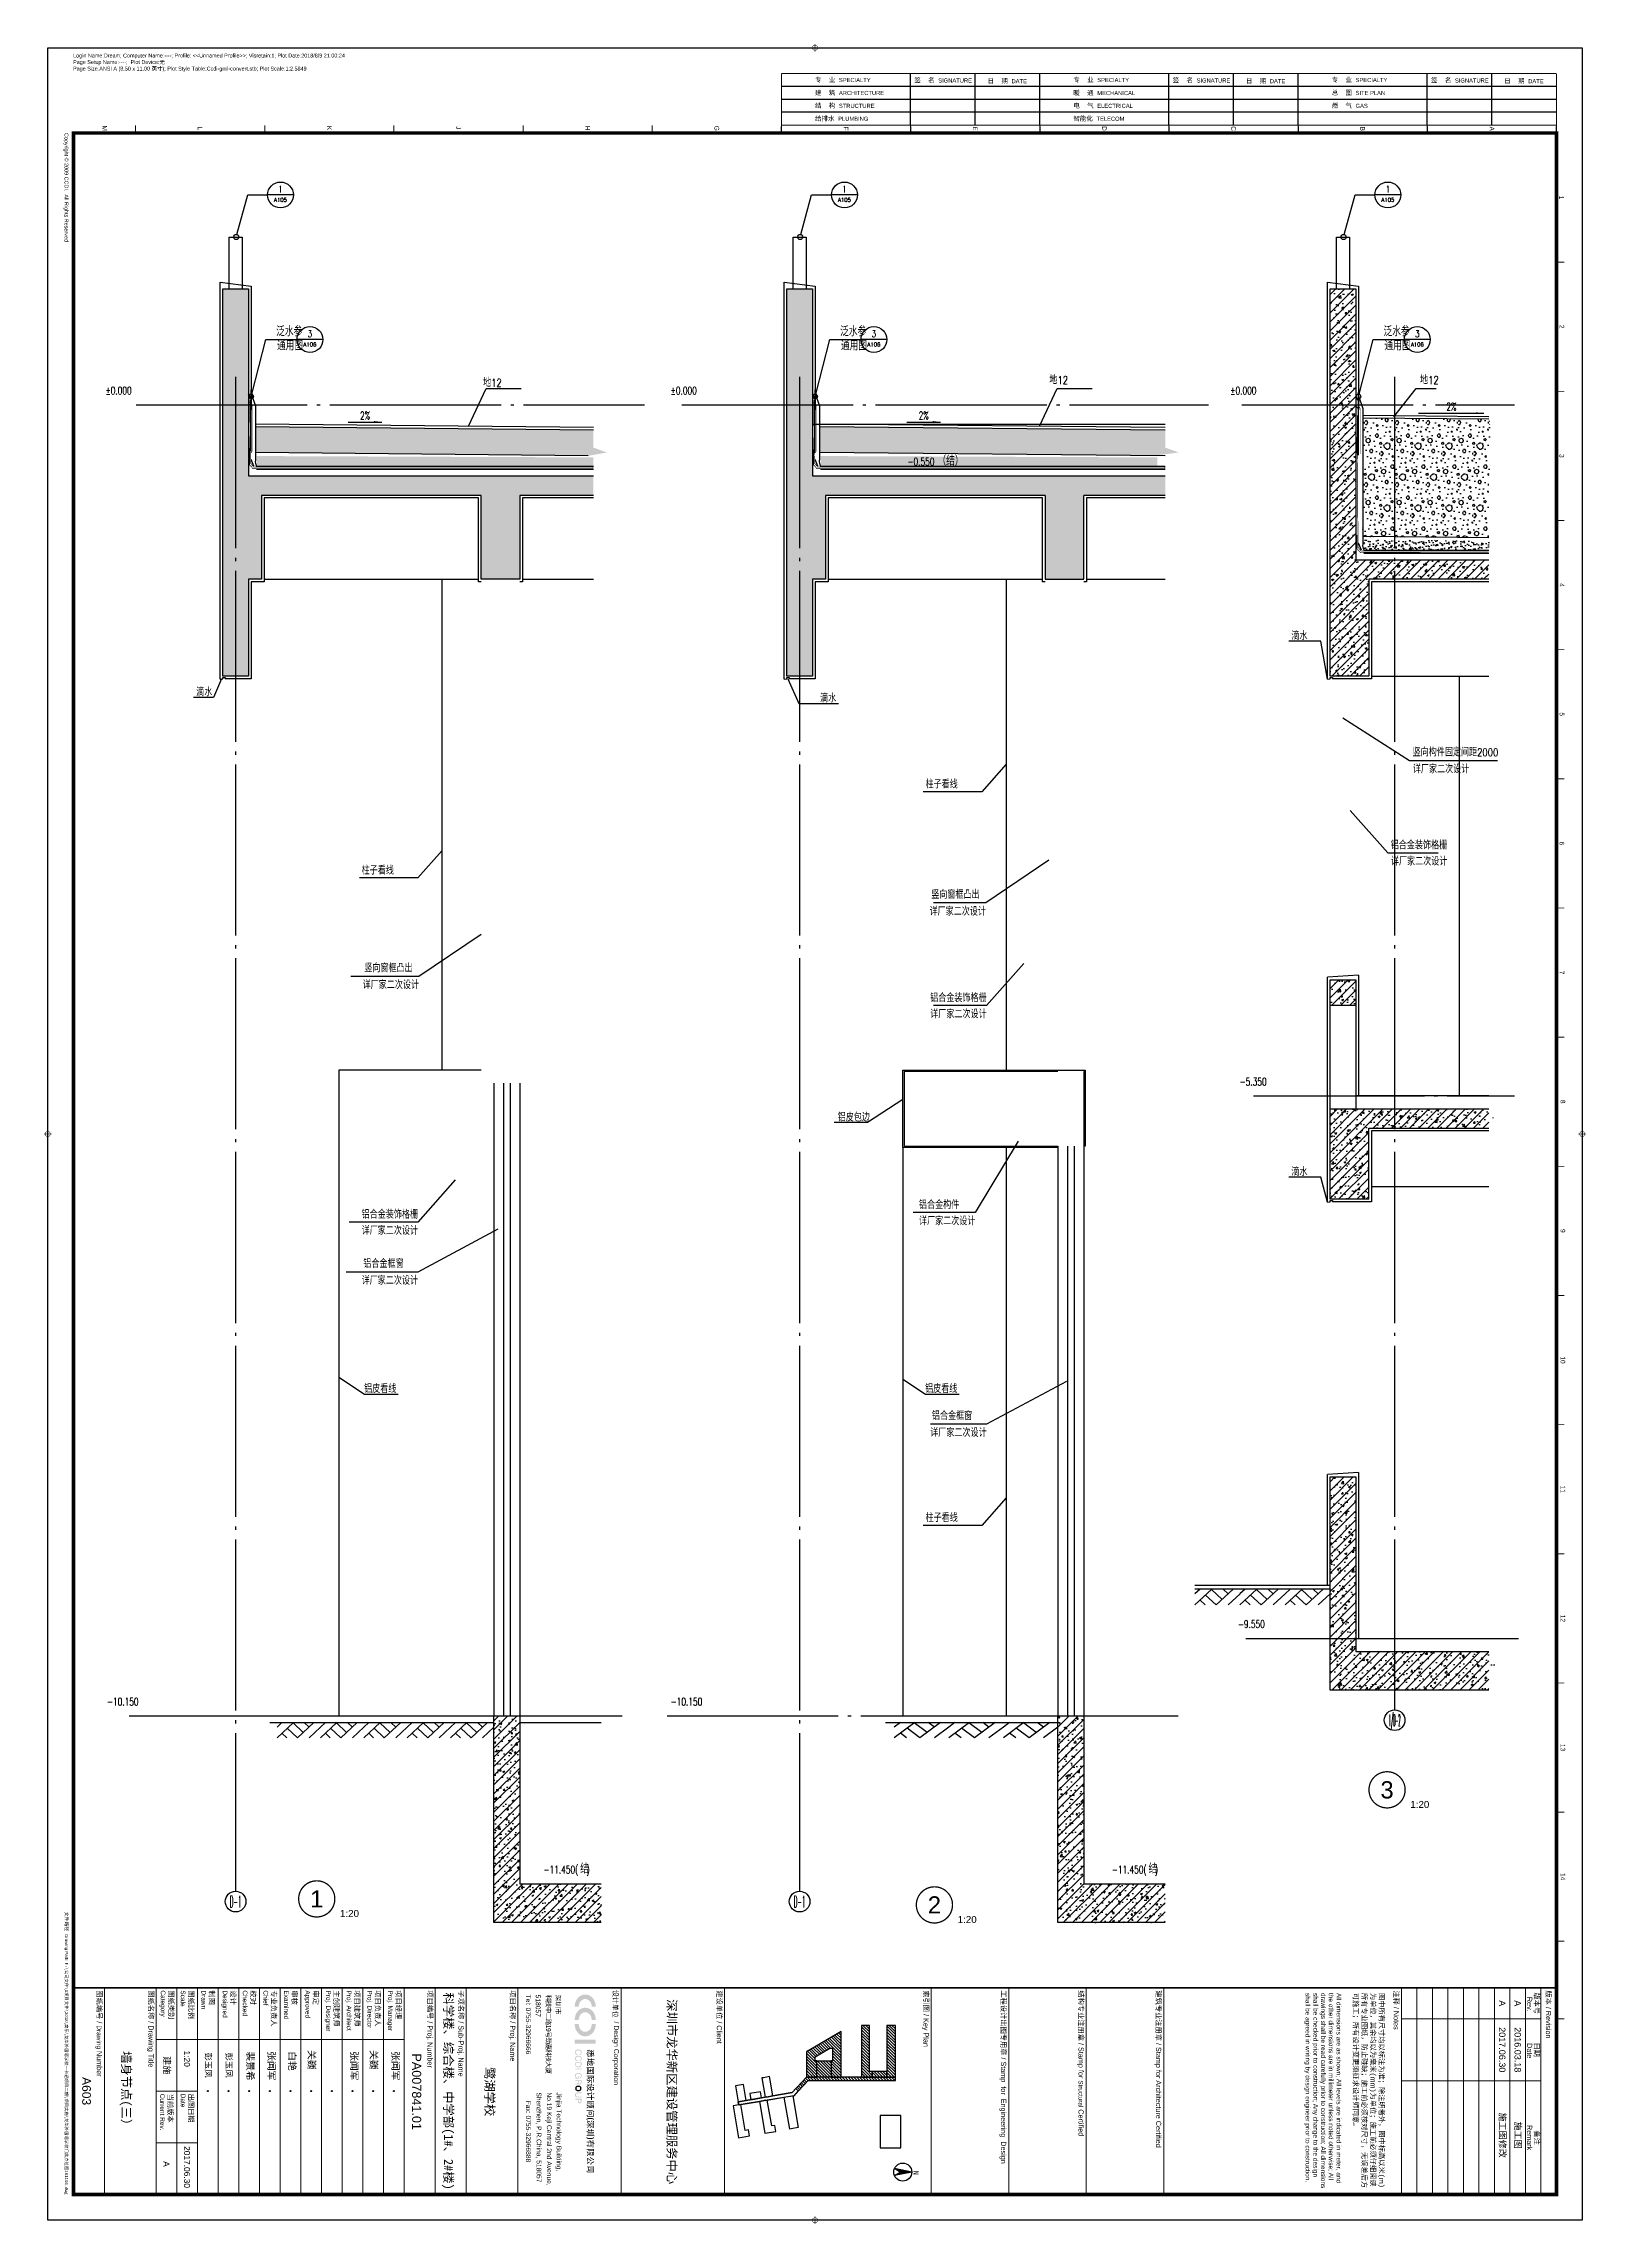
# Model space of a CAD drawing. Extents: x 447078 to 1776277, y 243534 to 519428.
# Drawn here: x 539653 to 551597, y 295967 to 312851 of the extents above; entities that cross this region are included whole.
import ezdxf
from ezdxf.enums import TextEntityAlignment as Align

# ---------------------------------------------------------------- set-up
doc = ezdxf.new("R2010")
doc.units = 0
doc.header["$LTSCALE"] = 1000
doc.header["$MEASUREMENT"] = 0
doc.linetypes.add('$2$CCDID0GLB00001', pattern=[30, 26.5, -1.5, 0.5, -1.5])
doc.linetypes.add('DASH', pattern=[0.35, 0.25, -0.1])
doc.layers.get('Defpoints').update_dxf_attribs({"color": 2, "lineweight": 15})
for name, color, linetype in [('$0$G-ANNO-TEXT', 33, 'Continuous'), ('$2$G-GRID', 1, '$2$CCDID0GLB00001'), ('A-HATH', 8, 'Continuous'), ('A-HRAL', 104, 'Continuous'), ('A-OVER', 23, 'Continuous'), ('A-SURF', 6, 'Continuous'), ('A-WALL', 140, 'Continuous'), ('A-WALL-HATH', 8, 'Continuous'), ('A-WIND', 2, 'Continuous'), ('AXIS_TEXT', 7, 'Continuous'), ('COLUMN', 210, 'Continuous'), ('DIM_IDEN', 3, 'Continuous'), ('DIM_SYMB', 3, 'Continuous'), ('G-0-XREF', 2, 'Continuous'), ('G-GRID-DIMS', 123, 'Continuous'), ('G-GRID-IDEN', 103, 'Continuous'), ('PUB_TEXT', 7, 'Continuous'), ('SURFACE', 6, 'Continuous'), ('Visible_line', 135, 'Continuous'), ('WALL', 130, 'Continuous'), ('图框CCDI_B0GA1+0.00$0$G-0-XREF', 2, 'Continuous'), ('图框CCDI_B0GA1+0.00$0$G-ANNO-NOTE', 21, 'Continuous'), ('图框CCDI_B0GA1+0.00$0$G-ANNO-TEXT', 33, 'Continuous'), ('图框CCDI_B0GA1+0.00$0$G-BORD', 3, 'Continuous'), ('图框CCDI_B0GA1+0.00$0$符号', 7, 'Continuous'), ('填充', 8, 'Continuous'), ('节点大样$0$ANNO-TEXT', 33, 'Continuous')]:
    doc.layers.add(name, color=color, linetype=linetype)
doc.styles.add('$0$CCDI_T_G01', font='')
doc.styles.add('$0$CCDI_T_G03', font='')
doc.styles.add('_TCH_AXIS', font='COMPLEX', dxfattribs={"bigfont": 'GBCBIG'})
doc.styles.add('_TCH_DIM', font='SIMPLEX', dxfattribs={"bigfont": 'GBCBIG'})
doc.styles.add('_TCH_LABEL', font='COMPLEX', dxfattribs={"bigfont": 'GBCBIG'})
doc.styles.add('C-D_T0G_01', font='')
doc.styles.add('CCDI_T_G01', font='')
doc.styles.add('COMPLEX', font='COMPLEX')
doc.styles.add('图框CCDI_B0GA1+0.00$0$CCDI_T0G_01', font='')
doc.styles.add('图框CCDI_B0GA1+0.00$0$CCDI_T_G01', font='arial.ttf')
doc.styles.add('图框CCDI_B0GA1+0.00$0$Standard', font='txt')
doc.styles.add('节点大样$0$CCDI-TOG-02', font='simplex.shx', dxfattribs={"width": 0.8, "bigfont": 'zjdz.shx'})
doc.styles.get('$0$CCDI_T_G01').set_extended_font_data('Arial')
doc.styles.get('$0$CCDI_T_G03').set_extended_font_data('SimHei')
doc.styles.get('C-D_T0G_01').set_extended_font_data('Arial')
doc.styles.get('CCDI_T_G01').set_extended_font_data('Arial')
doc.styles.get('图框CCDI_B0GA1+0.00$0$CCDI_T0G_01').set_extended_font_data('Arial')
pattern_1 = [(45, (1041705.59, 332236.684), (-35.355339, 35.355339), []), (50, (1041705.59, 332236.68), (143.452037, -12.550427), [15, -165]), (355, (1041705.59, 332236.68), (-27.750267, 150.438427), [12, -132]), (100.4514, (1041717.54, 332235.64), (115.701876, 137.88791), [12.74804, -140.228422]), (46.1842, (1041705.59, 332276.68), (213.44821, -33.1038), [22.5, -247.5]), (96.6356, (1041723.38, 332273.93), (186.93254, 194.82357), [19.12206, -210.3426]), (351.1842, (1041705.6, 332276.68), (186.93239, 194.82372), [18, -198]), (21, (1041725.59, 332266.68), (119.38141, -80.523778), [15, -165]), (326, (1041725.59, 332266.68), (48.663066, 145.03001), [12, -132]), (71.4514, (1041735.54, 332259.97), (168.044526, 64.5061), [12.74804, -140.228422]), (37.5, (1041705.59, 332236.684), (2.431971, 66.578771), [0, -130.4, 0, -134, 0, -132.5]), (7.5, (1041705.59, 332236.684), (52.613907, 78.882342), [0, -76.4, 0, -127.4, 0, -50.5]), (327.5, (1041660.99, 332236.684), (106.764487, -4.5109743), [0, -50, 0, -156, 0, -207]), (317.5, (1041640.99, 332236.68), (116.637234, 20.020996), [0, -65, 0, -103.6, 0, -147])]
pattern_2 = [(45, (1062591.577, 332236.684), (-35.355339, 35.355339), []), (50, (1062591.58, 332236.68), (143.452037, -12.550427), [15, -165]), (355, (1062591.58, 332236.68), (-27.750267, 150.438427), [12, -132]), (100.4514, (1062603.53, 332235.64), (115.701876, 137.88791), [12.74804, -140.228422]), (46.1842, (1062591.58, 332276.68), (213.44821, -33.1038), [22.5, -247.5]), (96.6356, (1062609.36, 332273.93), (186.93254, 194.82357), [19.12206, -210.3426]), (351.1842, (1062591.58, 332276.68), (186.93239, 194.82372), [18, -198]), (21, (1062611.58, 332266.68), (119.38141, -80.523778), [15, -165]), (326, (1062611.58, 332266.68), (48.663066, 145.03001), [12, -132]), (71.4514, (1062621.53, 332259.97), (168.044526, 64.5061), [12.74804, -140.228422]), (37.5, (1062591.577, 332236.684), (2.431971, 66.578771), [0, -130.4, 0, -134, 0, -132.5]), (7.5, (1062591.58, 332236.684), (52.613907, 78.882342), [0, -76.4, 0, -127.4, 0, -50.5]), (327.5, (1062546.977, 332236.684), (106.764487, -4.5109743), [0, -50, 0, -156, 0, -207]), (317.5, (1062526.98, 332236.68), (116.637234, 20.020996), [0, -65, 0, -103.6, 0, -147])]

# ---------------------------------------------------------------- blocks, each defined once
blk = doc.blocks.new('图框CCDI_B0GA1+0.00$0$A$C52F44C65')
at = {"layer": '图框CCDI_B0GA1+0.00$0$G-ANNO-NOTE', "color": 8}
for points in [[(-5267, -1389), (-6417, -1389), (-6417, -1389), (-6417, -1389), (-6546, -1389), (-6546, -1659), (-6546, -1722), (-4760, -1722), (-4760, -1719), (-4540, -1719), (-4540, -1389), (-5267, -1389), (-5267, -1389)], [(-4417, -1389), (-4540, -1389), (-4540, -2696), (-4543, -2696), (-4543, -3490), (-4540, -3490), (-4540, -4825), (-3946, -5379), (-3819, -6134), (-3812, -6133), (-3772, -6372), (-3775, -6373), (-3765, -6435), (-3768, -6435), (-3745, -6569), (-3739, -6568), (-3587, -7469), (-3469, -7449), (-3472, -7430), (-3469, -7430), (-3479, -7367), (-3476, -7367), (-3598, -6646), (-3604, -6647), (-3644, -6408), (-3641, -6408), (-3652, -6346), (-3649, -6345), (-3760, -5687), (-3763, -5687), (-3774, -5625), (-3777, -5625), (-3822, -5358), (-3816, -5357), (-3821, -5323), (-4417, -4768)], [(-4540, -2293), (-4760, -2293), (-4760, -2390), (-6546, -2390), (-6546, -2453), (-6546, -2696), (-6417, -2696), (-6417, -2696), (-6417, -2696), (-4543, -2696), (-4543, -2696), (-4540, -2696)], [(-4760, -2293), (-4540, -2293), (-4540, -1719), (-4760, -1719)], [(-4540, -3490), (-6307, -3490), (-5520, -4825), (-4675, -4825), (-4540, -4825), (-4540, -4554), (-4540, -4435), (-5176, -4435), (-5176, -4491), (-5176, -4491), (-5176, -4491), (-5329, -4491), (-5663, -3924), (-5669, -3924), (-5669, -3820), (-5469, -3820), (-5469, -3824), (-5176, -3824), (-5176, -3824), (-5176, -3824), (-5176, -3880), (-4540, -3880), (-4540, -3761), (-4540, -3761)], [(-5176, -3880), (-4939, -3880), (-4939, -3880), (-4540, -3880), (-4540, -4435), (-4939, -4435), (-4939, -4435), (-5176, -4435)], [(-3774, -5625), (-3777, -5625), (-3822, -5358), (-2586, -5149), (-2540, -5417), (-2540, -5417), (-2530, -5479), (-3763, -5687)], [(-3812, -6133), (-3818, -6134), (-3818, -6134), (-4427, -6237), (-4561, -6260), (-4520, -6499), (-4510, -6561), (-3768, -6435), (-3768, -6435), (-3765, -6435), (-3775, -6373), (-3772, -6372)], [(-3739, -6568), (-3745, -6569), (-3744, -6572), (-3971, -6610), (-3902, -7022), (-3669, -6983)], [(-2368, -6438), (-2440, -6010), (-2673, -6049), (-2652, -6177), (-3649, -6345), (-3649, -6345), (-3652, -6346), (-3641, -6408), (-3644, -6408), (-3604, -6647), (-3598, -6646)], [(-3637, -7169), (-3870, -7209), (-3870, -7209), (-4259, -7272), (-4208, -7574), (-3587, -7469)], [(-2268, -7032), (-2501, -7071), (-2479, -7198), (-3479, -7367), (-3469, -7430), (-3472, -7430), (-3469, -7449), (-3469, -7449), (-3469, -7449), (-3431, -7669), (-2195, -7460)]]:
    blk.add_lwpolyline(points, close=True, dxfattribs=at)
at = {"layer": '图框CCDI_B0GA1+0.00$0$G-ANNO-NOTE', "color": 8, "elevation": 63}
blk.add_lwpolyline([(-3054, -1178), (-3054, -1981), (-1801, -1981), (-1801, -1222), (-1801, -1222), (-1801, -1222), (-1801, -1222), (-1801, -1178)], close=True, dxfattribs=at)
at = {"layer": '图框CCDI_B0GA1+0.00$0$G-ANNO-NOTE', "color": 8}
blk.add_lwpolyline([(-4098, -5238), (-4012, -5145), (-3821, -5323), (-3466, -7429), (-3472, -7430), (-3469, -7449), (-3587, -7469), (-3946, -5379), (-4098, -5238)], dxfattribs=at)
blk = doc.blocks.new('图框CCDI_B0GA1+0.00$0$MidPoitent')
at = {"const_width": 0.18}
for points in [[(-1.5, 0), (1.5, 0)], [(0, -1.5), (0, 1.5)]]:
    blk.add_lwpolyline(points, dxfattribs=at)
blk.add_lwpolyline([(0, -1, 1), (0, 1, 1), (0, -1, 1)], format="xyb", dxfattribs=at)
blk = doc.blocks.new('图框CCDI_B0GA1+0.00$0$block31')
at = {"layer": '图框CCDI_B0GA1+0.00$0$G-ANNO-TEXT'}
h = blk.add_hatch(color=256, dxfattribs=at)
h.paths.add_polyline_path([(5.3, 27.92), (5.86, 28.27), (6.51, 28.49), (6.86, 28.55), (7.23, 28.57), (7.31, 28.57), (7.31, 28.61), (7.31, 28.81), (7.31, 29.13), (7.31, 29.5), (7.31, 29.83), (7.31, 30.06), (7.31, 30.12), (7.31, 30.13), (7.3, 30.13), (7.23, 30.13), (7.17, 30.13), (6.87, 30.12), (6.3, 30.05), (5.75, 29.91), (5.22, 29.73), (4.74, 29.49), (4.29, 29.2), (3.88, 28.87), (3.53, 28.5), (3.22, 28.09), (2.97, 27.65), (2.78, 27.18), (2.66, 26.68), (2.61, 26.17), (2.63, 25.65), (2.73, 25.15), (2.89, 24.67), (3.11, 24.22), (3.4, 23.8), (3.73, 23.41), (4.12, 23.06), (4.55, 22.75), (5.03, 22.49), (5.53, 22.29), (6.07, 22.13), (6.64, 22.04), (7.23, 22), (7.31, 22), (7.31, 22.04), (7.31, 22.25), (7.31, 22.57), (7.31, 22.93), (7.31, 23.26), (7.31, 23.5), (7.31, 23.55), (7.31, 23.56), (7.3, 23.56), (7.27, 23.56), (7.23, 23.56), (7.23, 23.56), (7.19, 23.56), (7.01, 23.57), (6.65, 23.61), (5.98, 23.81), (5.4, 24.14), (4.93, 24.57), (4.74, 24.82), (4.58, 25.09), (4.47, 25.38), (4.39, 25.69), (4.36, 26), (4.37, 26.32), (4.43, 26.63), (4.53, 26.93), (4.67, 27.21), (4.85, 27.47)])
h.paths.add_polyline_path([(9.6, 25.38), (9.52, 25.69), (9.49, 26), (9.5, 26.32), (9.56, 26.63), (9.66, 26.93), (9.8, 27.21), (9.98, 27.47), (10.43, 27.92), (10.99, 28.27), (11.64, 28.49), (11.99, 28.55), (12.35, 28.57), (12.43, 28.57), (12.44, 28.61), (12.44, 28.81), (12.44, 29.13), (12.44, 29.5), (12.44, 29.83), (12.44, 30.06), (12.44, 30.12), (12.44, 30.13), (12.43, 30.13), (12.35, 30.13), (12.29, 30.13), (12, 30.12), (11.42, 30.05), (10.87, 29.91), (10.35, 29.73), (9.86, 29.49), (9.42, 29.2), (9.01, 28.87), (8.65, 28.5), (8.35, 28.09), (8.1, 27.65), (7.91, 27.18), (7.79, 26.68), (7.74, 26.17), (7.76, 25.65), (7.85, 25.15), (8.01, 24.67), (8.24, 24.22), (8.52, 23.8), (8.86, 23.41), (9.25, 23.06), (9.68, 22.75), (10.15, 22.49), (10.66, 22.29), (11.2, 22.13), (11.76, 22.04), (12.35, 22), (12.43, 22), (12.44, 22.04), (12.44, 22.25), (12.44, 22.57), (12.44, 22.93), (12.44, 23.26), (12.44, 23.5), (12.44, 23.55), (12.44, 23.56), (12.43, 23.56), (12.39, 23.56), (12.36, 23.56), (12.35, 23.56), (12.32, 23.56), (12.13, 23.57), (11.77, 23.61), (11.11, 23.81), (10.53, 24.14), (10.06, 24.57), (9.87, 24.82), (9.71, 25.09)])
h.paths.add_polyline_path([(18.42, 24.49), (18.61, 24.96), (18.73, 25.45), (18.79, 25.96), (18.76, 26.48), (18.67, 26.98), (18.51, 27.46), (18.28, 27.91), (18, 28.34), (17.66, 28.72), (17.27, 29.07), (16.84, 29.38), (16.37, 29.64), (15.86, 29.85), (15.32, 30), (14.76, 30.1), (14.17, 30.13), (14.09, 30.13), (14.08, 30.09), (14.08, 29.89), (14.08, 29.57), (14.08, 29.2), (14.08, 28.87), (14.08, 28.64), (14.08, 28.58), (14.08, 28.57), (14.09, 28.57), (14.13, 28.57), (14.16, 28.57), (14.17, 28.57), (14.2, 28.57), (14.39, 28.56), (14.74, 28.52), (15.41, 28.32), (15.99, 28), (16.46, 27.56), (16.65, 27.31), (16.81, 27.04), (16.92, 26.75), (17, 26.45), (17.03, 26.13), (17.02, 25.81), (16.96, 25.5), (16.86, 25.21), (16.72, 24.93), (16.54, 24.67), (16.09, 24.21), (15.53, 23.87), (14.88, 23.64), (14.53, 23.58), (14.17, 23.56), (14.09, 23.56), (14.08, 23.52), (14.08, 23.32), (14.08, 23), (14.08, 22.64), (14.08, 22.3), (14.08, 22.07), (14.08, 22.01), (14.08, 22), (14.09, 22), (14.17, 22), (14.23, 22), (14.52, 22.01), (15.1, 22.09), (15.65, 22.22), (16.17, 22.4), (16.66, 22.64), (17.1, 22.93), (17.51, 23.26), (17.87, 23.64), (18.17, 24.05)])
h.paths.add_polyline_path([(21.63, 30.13), (20.06, 30.13), (20.06, 22), (21.63, 22)])
h = blk.add_hatch(color=256, dxfattribs=at)
h.paths.add_polyline_path([(26.41, 29.58), (26.36, 29.56), (26.22, 29.53), (26.06, 29.5), (25.86, 29.47), (25.64, 29.44), (25.38, 29.42), (25.28, 29.41), (25.06, 29.39), (24.85, 29.38), (24.66, 29.36), (24.48, 29.36), (24.31, 29.35), (26.55, 29.32), (26.5, 29.39)])
h.paths.add_polyline_path([(24.15, 29.35), (24.18, 29.3), (24.25, 29.11), (24.26, 29.11), (24.35, 29.12), (24.49, 29.13), (24.69, 29.15), (24.95, 29.17), (25.27, 29.19), (25.52, 29.21), (26.02, 29.25), (26.14, 29.26), (26.32, 29.27), (26.57, 29.27), (26.55, 29.32), (24.31, 29.35)])
h.paths.add_polyline_path([(26.57, 29.27), (26.32, 29.27), (26.51, 29.26)], flags=17)
h.paths.add_polyline_path([(25.52, 29.21), (25.27, 29.19), (25.27, 28.66), (24.81, 28.66), (25.52, 28.66)])
h.paths.add_polyline_path([(26.01, 29.11), (25.97, 29.01), (25.9, 28.83), (25.81, 28.66), (25.52, 28.66), (26.07, 28.66), (26.07, 28.67), (26.19, 28.86), (26.3, 28.96), (26.34, 29), (26.26, 29.03), (26.21, 29.04)])
h.paths.add_polyline_path([(24.76, 29.07), (24.52, 28.96), (24.58, 28.87), (24.69, 28.7), (24.94, 28.8), (24.89, 28.88)])
h.paths.add_polyline_path([(24.04, 28.69), (24.04, 28.42), (24.18, 28.43), (24.35, 28.44), (24.55, 28.45), (24.75, 28.45), (24.96, 28.45), (25.76, 28.45), (25.84, 28.45), (26.07, 28.66), (25.52, 28.66), (24.81, 28.66), (24.8, 28.66), (24.59, 28.66), (24.39, 28.67), (24.21, 28.68)])
h.paths.add_polyline_path([(26.79, 28.69), (26.64, 28.68), (26.45, 28.67), (26.26, 28.66), (26.07, 28.66), (25.84, 28.45), (26.04, 28.45), (26.24, 28.45), (26.43, 28.44), (26.62, 28.43), (26.79, 28.42)])
h.paths.add_polyline_path([(25.76, 28.45), (24.96, 28.45), (25.57, 28.45), (25.6, 28.41), (25.71, 28.22), (25.83, 28.08), (25.95, 27.97), (25.97, 27.96), (26.09, 27.89), (26.25, 27.83), (26.45, 27.77), (26.69, 27.71), (26.69, 27.71), (26.75, 27.88), (26.86, 28.05), (26.73, 28.05), (26.52, 28.07), (26.34, 28.1), (26.19, 28.15), (26.06, 28.21), (25.91, 28.31)])
h.paths.add_polyline_path([(24.96, 28.45), (24.91, 28.39), (24.78, 28.28), (24.64, 28.18), (24.47, 28.09), (24.3, 28.01), (24.11, 27.93), (23.9, 27.87), (24.01, 27.78), (24.11, 27.62), (24.19, 27.66), (24.38, 27.75), (24.56, 27.85), (24.72, 27.96), (24.86, 28.07), (25, 28.19), (25.11, 28.32), (25.21, 28.45), (25.27, 28.45), (25.52, 28.45), (25.57, 28.45)])
h.paths.add_polyline_path([(25.52, 28.45), (25.27, 28.45), (25.27, 28.28), (25.27, 28.21), (25.27, 28.02), (25.25, 27.81), (25.54, 27.81), (25.53, 27.91), (25.52, 28.1), (25.52, 28.28)], flags=16)
h.paths.add_polyline_path([(25.5, 27.73), (25.27, 27.58), (25.31, 27.53), (25.42, 27.39), (25.53, 27.21), (25.79, 27.39), (25.74, 27.44), (25.61, 27.59)])
h.paths.add_polyline_path([(24.73, 27.66), (24.75, 27.53), (24.76, 27.31), (24.76, 26.99), (24.76, 26.92), (24.81, 26.76), (24.85, 26.74), (25.05, 26.7), (25.14, 26.69), (25.32, 26.68), (25.53, 26.68), (25.56, 26.68), (25.79, 26.68), (25.94, 26.7), (25.94, 26.7), (26.1, 26.79), (26.14, 26.86), (25.29, 26.92), (25.26, 26.92), (25.08, 26.94), (25.03, 27.05), (25.03, 27.48), (25.06, 27.57), (25.1, 27.62), (24.99, 27.63), (24.92, 27.63)])
h.paths.add_polyline_path([(26.37, 27.63), (26.14, 27.48), (26.15, 27.48), (26.31, 27.32), (26.44, 27.17), (26.56, 27.03), (26.64, 26.9), (26.9, 27.11), (26.76, 27.25), (26.62, 27.4), (26.49, 27.53)])
h.paths.add_polyline_path([(25.06, 27.63), (24.99, 27.63), (25.1, 27.62)], flags=16)
h.paths.add_polyline_path([(24.26, 27.51), (24.22, 27.33), (24.16, 27.16), (24.07, 26.99), (23.96, 26.84), (24.26, 26.72), (24.26, 26.73), (24.33, 26.88), (24.39, 27.05), (24.46, 27.24), (24.54, 27.44)])
h.paths.add_polyline_path([(25.95, 27.27), (25.93, 27.2), (25.89, 27.03), (25.8, 26.95), (25.79, 26.95), (25.6, 26.93), (25.48, 26.92), (25.29, 26.92), (26.14, 26.86), (26.23, 27.07), (26.08, 27.13)])
h = blk.add_hatch(color=256, dxfattribs=at)
h.paths.add_polyline_path([(26.41, 29.58), (26.36, 29.56), (26.22, 29.53), (26.06, 29.5), (25.86, 29.47), (25.64, 29.44), (25.38, 29.42), (25.28, 29.41), (25.06, 29.39), (24.85, 29.38), (24.66, 29.36), (24.48, 29.36), (24.31, 29.35), (26.55, 29.32), (26.5, 29.39)])
h.paths.add_polyline_path([(24.15, 29.35), (24.18, 29.3), (24.25, 29.11), (24.26, 29.11), (24.35, 29.12), (24.49, 29.13), (24.69, 29.15), (24.95, 29.17), (25.27, 29.19), (25.52, 29.21), (26.02, 29.25), (26.14, 29.26), (26.32, 29.27), (26.57, 29.27), (26.55, 29.32), (24.31, 29.35)])
h.paths.add_polyline_path([(26.57, 29.27), (26.32, 29.27), (26.51, 29.26)], flags=17)
h.paths.add_polyline_path([(25.52, 29.21), (25.27, 29.19), (25.27, 28.66), (24.81, 28.66), (25.52, 28.66)])
h.paths.add_polyline_path([(26.01, 29.11), (25.97, 29.01), (25.9, 28.83), (25.81, 28.66), (25.52, 28.66), (26.07, 28.66), (26.07, 28.67), (26.19, 28.86), (26.3, 28.96), (26.34, 29), (26.26, 29.03), (26.21, 29.04)])
h.paths.add_polyline_path([(24.76, 29.07), (24.52, 28.96), (24.58, 28.87), (24.69, 28.7), (24.94, 28.8), (24.89, 28.88)])
h.paths.add_polyline_path([(24.04, 28.69), (24.04, 28.42), (24.18, 28.43), (24.35, 28.44), (24.55, 28.45), (24.75, 28.45), (24.96, 28.45), (25.76, 28.45), (25.84, 28.45), (26.07, 28.66), (25.52, 28.66), (24.81, 28.66), (24.8, 28.66), (24.59, 28.66), (24.39, 28.67), (24.21, 28.68)])
h.paths.add_polyline_path([(26.79, 28.69), (26.64, 28.68), (26.45, 28.67), (26.26, 28.66), (26.07, 28.66), (25.84, 28.45), (26.04, 28.45), (26.24, 28.45), (26.43, 28.44), (26.62, 28.43), (26.79, 28.42)])
h.paths.add_polyline_path([(25.76, 28.45), (24.96, 28.45), (25.57, 28.45), (25.6, 28.41), (25.71, 28.22), (25.83, 28.08), (25.95, 27.97), (25.97, 27.96), (26.09, 27.89), (26.25, 27.83), (26.45, 27.77), (26.69, 27.71), (26.69, 27.71), (26.75, 27.88), (26.86, 28.05), (26.73, 28.05), (26.52, 28.07), (26.34, 28.1), (26.19, 28.15), (26.06, 28.21), (25.91, 28.31)])
h.paths.add_polyline_path([(24.96, 28.45), (24.91, 28.39), (24.78, 28.28), (24.64, 28.18), (24.47, 28.09), (24.3, 28.01), (24.11, 27.93), (23.9, 27.87), (24.01, 27.78), (24.11, 27.62), (24.19, 27.66), (24.38, 27.75), (24.56, 27.85), (24.72, 27.96), (24.86, 28.07), (25, 28.19), (25.11, 28.32), (25.21, 28.45), (25.27, 28.45), (25.52, 28.45), (25.57, 28.45)])
h.paths.add_polyline_path([(25.52, 28.45), (25.27, 28.45), (25.27, 28.28), (25.27, 28.21), (25.27, 28.02), (25.25, 27.81), (25.54, 27.81), (25.53, 27.91), (25.52, 28.1), (25.52, 28.28)], flags=16)
h.paths.add_polyline_path([(25.5, 27.73), (25.27, 27.58), (25.31, 27.53), (25.42, 27.39), (25.53, 27.21), (25.79, 27.39), (25.74, 27.44), (25.61, 27.59)])
h.paths.add_polyline_path([(24.73, 27.66), (24.75, 27.53), (24.76, 27.31), (24.76, 26.99), (24.76, 26.92), (24.81, 26.76), (24.85, 26.74), (25.05, 26.7), (25.14, 26.69), (25.32, 26.68), (25.53, 26.68), (25.56, 26.68), (25.79, 26.68), (25.94, 26.7), (25.94, 26.7), (26.1, 26.79), (26.14, 26.86), (25.29, 26.92), (25.26, 26.92), (25.08, 26.94), (25.03, 27.05), (25.03, 27.48), (25.06, 27.57), (25.1, 27.62), (24.99, 27.63), (24.92, 27.63)])
h.paths.add_polyline_path([(26.37, 27.63), (26.14, 27.48), (26.15, 27.48), (26.31, 27.32), (26.44, 27.17), (26.56, 27.03), (26.64, 26.9), (26.9, 27.11), (26.76, 27.25), (26.62, 27.4), (26.49, 27.53)])
h.paths.add_polyline_path([(25.06, 27.63), (24.99, 27.63), (25.1, 27.62)], flags=16)
h.paths.add_polyline_path([(24.26, 27.51), (24.22, 27.33), (24.16, 27.16), (24.07, 26.99), (23.96, 26.84), (24.26, 26.72), (24.26, 26.73), (24.33, 26.88), (24.39, 27.05), (24.46, 27.24), (24.54, 27.44)])
h.paths.add_polyline_path([(25.95, 27.27), (25.93, 27.2), (25.89, 27.03), (25.8, 26.95), (25.79, 26.95), (25.6, 26.93), (25.48, 26.92), (25.29, 26.92), (26.14, 26.86), (26.23, 27.07), (26.08, 27.13)])
h = blk.add_hatch(color=256, dxfattribs=at)
h.paths.add_polyline_path([(29.02, 29.63), (29.02, 29.62), (29.04, 29.47), (29.05, 29.24), (29.05, 28.7), (29.3, 28.78), (29.3, 29.37), (29.3, 29.4), (29.37, 29.55), (29.42, 29.59), (29.31, 29.61), (29.22, 29.61)])
h.paths.add_polyline_path([(27.56, 29.55), (27.57, 29.52), (27.58, 29.4), (27.59, 29.22), (27.59, 28.99), (27.6, 28.69), (27.85, 28.69), (27.85, 29.39), (27.88, 29.47), (27.92, 29.51), (27.88, 29.53), (27.74, 29.54)])
h.paths.add_polyline_path([(28.42, 29.27), (28.42, 29.26), (28.43, 29.11), (28.44, 28.93), (28.45, 28.73), (28.45, 28.49), (29.05, 28.44), (29.05, 27.75), (29.05, 27.68), (29.04, 27.5), (29.02, 27.29), (29.32, 27.29), (29.32, 27.37), (29.31, 27.57), (29.3, 27.75), (29.3, 28.53), (28.69, 28.57), (28.69, 29.07), (28.71, 29.14), (28.76, 29.19), (28.8, 29.23), (28.63, 29.25), (28.61, 29.25)])
h.paths.add_polyline_path([(28.75, 29.25), (28.63, 29.25), (28.8, 29.23)], flags=17)
h.paths.add_polyline_path([(30, 29.07), (29.88, 29.01), (29.73, 28.94), (29.53, 28.87), (29.3, 28.78), (29.05, 28.7), (29.72, 28.67), (29.7, 27.97), (29.66, 27.85), (29.55, 27.83), (29.92, 27.73), (29.96, 27.91)])
h.paths.add_polyline_path([(27.25, 28.71), (27.25, 28.42), (27.4, 28.44), (27.6, 28.44), (27.85, 28.44), (27.6, 28.69), (27.42, 28.69)])
h.paths.add_polyline_path([(28.17, 28.71), (28.06, 28.7), (27.85, 28.69), (27.6, 28.69), (27.85, 28.44), (27.99, 28.44), (28.17, 28.42)])
h.paths.add_polyline_path([(29.05, 28.7), (28.69, 28.57), (29.3, 28.53), (29.72, 28.67)])
h.paths.add_polyline_path([(28.45, 28.49), (28.26, 28.43), (28.11, 28.4), (28.19, 28.1), (28.26, 28.14), (28.45, 28.22), (28.69, 28.31), (29.05, 28.44)])
h.paths.add_polyline_path([(27.85, 28.44), (27.6, 28.44), (27.6, 27.33), (27.85, 27.41)])
h.paths.add_polyline_path([(28.69, 28.31), (28.45, 28.22), (28.45, 27.1), (28.45, 27.02), (28.49, 26.85), (28.61, 26.75), (28.63, 26.75), (28.78, 26.73), (29.03, 26.72), (29.04, 26.72), (29.25, 26.73), (29.44, 26.73), (29.62, 26.74), (29.8, 26.76), (29.95, 26.79), (30.09, 26.91), (29.03, 26.97), (28.98, 26.97), (28.8, 26.99), (28.71, 27.06), (28.69, 27.22)])
h.paths.add_polyline_path([(29.39, 27.83), (29.48, 27.69), (29.53, 27.51), (29.66, 27.55), (29.81, 27.61), (29.92, 27.72), (29.92, 27.73), (29.55, 27.83)], flags=17)
h.paths.add_polyline_path([(28.24, 27.59), (28.2, 27.57), (28.03, 27.49), (27.85, 27.41), (27.6, 27.33), (27.44, 27.29), (27.26, 27.24), (27.32, 27.07), (27.37, 26.88), (27.49, 26.95), (27.65, 27.04), (27.84, 27.13), (27.92, 27.16), (28.11, 27.23), (28.26, 27.27), (28.21, 27.43)])
h.paths.add_polyline_path([(29.92, 27.45), (29.91, 27.36), (29.86, 27.16), (29.79, 27.04), (29.7, 27.01), (29.55, 26.99), (29.33, 26.98), (29.03, 26.97), (30.09, 26.91), (30.15, 27.03), (30.23, 27.25), (30.22, 27.25), (30.05, 27.31)])
h = blk.add_hatch(color=256, dxfattribs=at)
h.paths.add_polyline_path([(29.02, 29.63), (29.02, 29.62), (29.04, 29.47), (29.05, 29.24), (29.05, 28.7), (29.3, 28.78), (29.3, 29.37), (29.3, 29.4), (29.37, 29.55), (29.42, 29.59), (29.31, 29.61), (29.22, 29.61)])
h.paths.add_polyline_path([(27.56, 29.55), (27.57, 29.52), (27.58, 29.4), (27.59, 29.22), (27.59, 28.99), (27.6, 28.69), (27.85, 28.69), (27.85, 29.39), (27.88, 29.47), (27.92, 29.51), (27.88, 29.53), (27.74, 29.54)])
h.paths.add_polyline_path([(28.42, 29.27), (28.42, 29.26), (28.43, 29.11), (28.44, 28.93), (28.45, 28.73), (28.45, 28.49), (29.05, 28.44), (29.05, 27.75), (29.05, 27.68), (29.04, 27.5), (29.02, 27.29), (29.32, 27.29), (29.32, 27.37), (29.31, 27.57), (29.3, 27.75), (29.3, 28.53), (28.69, 28.57), (28.69, 29.07), (28.71, 29.14), (28.76, 29.19), (28.8, 29.23), (28.63, 29.25), (28.61, 29.25)])
h.paths.add_polyline_path([(28.75, 29.25), (28.63, 29.25), (28.8, 29.23)], flags=17)
h.paths.add_polyline_path([(30, 29.07), (29.88, 29.01), (29.73, 28.94), (29.53, 28.87), (29.3, 28.78), (29.05, 28.7), (29.72, 28.67), (29.7, 27.97), (29.66, 27.85), (29.55, 27.83), (29.92, 27.73), (29.96, 27.91)])
h.paths.add_polyline_path([(27.25, 28.71), (27.25, 28.42), (27.4, 28.44), (27.6, 28.44), (27.85, 28.44), (27.6, 28.69), (27.42, 28.69)])
h.paths.add_polyline_path([(28.17, 28.71), (28.06, 28.7), (27.85, 28.69), (27.6, 28.69), (27.85, 28.44), (27.99, 28.44), (28.17, 28.42)])
h.paths.add_polyline_path([(29.05, 28.7), (28.69, 28.57), (29.3, 28.53), (29.72, 28.67)])
h.paths.add_polyline_path([(28.45, 28.49), (28.26, 28.43), (28.11, 28.4), (28.19, 28.1), (28.26, 28.14), (28.45, 28.22), (28.69, 28.31), (29.05, 28.44)])
h.paths.add_polyline_path([(27.85, 28.44), (27.6, 28.44), (27.6, 27.33), (27.85, 27.41)])
h.paths.add_polyline_path([(28.69, 28.31), (28.45, 28.22), (28.45, 27.1), (28.45, 27.02), (28.49, 26.85), (28.61, 26.75), (28.63, 26.75), (28.78, 26.73), (29.03, 26.72), (29.04, 26.72), (29.25, 26.73), (29.44, 26.73), (29.62, 26.74), (29.8, 26.76), (29.95, 26.79), (30.09, 26.91), (29.03, 26.97), (28.98, 26.97), (28.8, 26.99), (28.71, 27.06), (28.69, 27.22)])
h.paths.add_polyline_path([(29.39, 27.83), (29.48, 27.69), (29.53, 27.51), (29.66, 27.55), (29.81, 27.61), (29.92, 27.72), (29.92, 27.73), (29.55, 27.83)], flags=17)
h.paths.add_polyline_path([(28.24, 27.59), (28.2, 27.57), (28.03, 27.49), (27.85, 27.41), (27.6, 27.33), (27.44, 27.29), (27.26, 27.24), (27.32, 27.07), (27.37, 26.88), (27.49, 26.95), (27.65, 27.04), (27.84, 27.13), (27.92, 27.16), (28.11, 27.23), (28.26, 27.27), (28.21, 27.43)])
h.paths.add_polyline_path([(29.92, 27.45), (29.91, 27.36), (29.86, 27.16), (29.79, 27.04), (29.7, 27.01), (29.55, 26.99), (29.33, 26.98), (29.03, 26.97), (30.09, 26.91), (30.15, 27.03), (30.23, 27.25), (30.22, 27.25), (30.05, 27.31)])
h = blk.add_hatch(color=256, dxfattribs=at)
h.paths.add_polyline_path([(33.37, 29.45), (33.29, 29.44), (33.18, 29.44), (33.02, 29.43), (32.83, 29.42), (32.6, 29.42), (32.34, 29.42), (32.03, 29.42), (33.35, 29.27)])
h.paths.add_polyline_path([(30.72, 29.45), (30.74, 29.26), (33.07, 29.19), (33.07, 27), (31.02, 27), (30.74, 26.95), (30.73, 26.76), (30.72, 26.56), (31.02, 26.56), (31.02, 26.78), (33.07, 26.78), (33.34, 26.91), (33.34, 27.11), (33.34, 29.07), (33.35, 29.27), (32.03, 29.42), (31.76, 29.42), (31.48, 29.42), (31.25, 29.42), (31.05, 29.43), (30.9, 29.43), (30.79, 29.44)])
h.paths.add_polyline_path([(30.74, 29.26), (30.75, 29.07), (30.75, 27.11), (30.74, 26.95), (31.02, 27), (31.02, 29.19), (33.07, 29.19)], flags=17)
h.paths.add_polyline_path([(31.27, 28.91), (31.27, 28.63), (31.28, 28.64), (31.43, 28.65), (31.63, 28.65), (31.87, 28.66), (32.08, 28.88), (32.02, 28.88), (31.76, 28.89), (31.56, 28.89), (31.39, 28.9)], flags=16)
h.paths.add_polyline_path([(32.82, 28.91), (32.73, 28.9), (32.57, 28.89), (32.35, 28.89), (32.08, 28.88), (31.87, 28.66), (32.12, 28.66), (32.27, 28.66), (32.47, 28.65), (32.66, 28.65), (32.82, 28.63)], flags=16)
h.paths.add_polyline_path([(31.87, 28.66), (31.87, 28.27), (32.12, 28.27), (32.12, 28.66)], flags=16)
h.paths.add_polyline_path([(31.33, 28.29), (31.33, 28.04), (31.46, 28.05), (31.65, 28.05), (31.87, 28.06), (32.12, 28.06), (32.12, 28.27), (31.87, 28.27), (31.68, 28.27), (31.49, 28.28)], flags=16)
h.paths.add_polyline_path([(32.75, 28.29), (32.71, 28.29), (32.55, 28.28), (32.35, 28.27), (32.12, 28.27), (32.12, 28.06), (32.2, 28.06), (32.43, 28.05), (32.62, 28.05), (32.75, 28.04)], flags=16)
h.paths.add_polyline_path([(32.12, 28.06), (31.87, 28.06), (31.87, 27.52), (32.12, 27.52)], flags=16)
h.paths.add_polyline_path([(32.5, 28), (32.29, 27.87), (32.39, 27.74), (32.48, 27.58), (32.71, 27.73), (32.63, 27.83)], flags=16)
h.paths.add_polyline_path([(31.19, 27.54), (31.19, 27.27), (31.25, 27.27), (31.39, 27.28), (31.57, 27.29), (31.79, 27.29), (32.05, 27.3), (31.87, 27.52), (31.72, 27.52), (31.5, 27.52), (31.32, 27.53)], flags=16)
h.paths.add_polyline_path([(32.9, 27.54), (32.89, 27.54), (32.74, 27.53), (32.57, 27.52), (32.36, 27.52), (32.12, 27.52), (31.87, 27.52), (32.05, 27.3), (32.17, 27.3), (32.41, 27.29), (32.62, 27.29), (32.78, 27.28), (32.9, 27.27)], flags=16)
h.paths.add_polyline_path([(33.34, 26.91), (33.07, 26.78), (33.07, 26.62), (33.37, 26.62), (33.35, 26.73)])
h = blk.add_hatch(color=256, dxfattribs=at)
h.paths.add_polyline_path([(33.37, 29.45), (33.29, 29.44), (33.18, 29.44), (33.02, 29.43), (32.83, 29.42), (32.6, 29.42), (32.34, 29.42), (32.03, 29.42), (33.35, 29.27)])
h.paths.add_polyline_path([(30.72, 29.45), (30.74, 29.26), (33.07, 29.19), (33.07, 27), (31.02, 27), (30.74, 26.95), (30.73, 26.76), (30.72, 26.56), (31.02, 26.56), (31.02, 26.78), (33.07, 26.78), (33.34, 26.91), (33.34, 27.11), (33.34, 29.07), (33.35, 29.27), (32.03, 29.42), (31.76, 29.42), (31.48, 29.42), (31.25, 29.42), (31.05, 29.43), (30.9, 29.43), (30.79, 29.44)])
h.paths.add_polyline_path([(30.74, 29.26), (30.75, 29.07), (30.75, 27.11), (30.74, 26.95), (31.02, 27), (31.02, 29.19), (33.07, 29.19)], flags=17)
h.paths.add_polyline_path([(31.27, 28.91), (31.27, 28.63), (31.28, 28.64), (31.43, 28.65), (31.63, 28.65), (31.87, 28.66), (32.08, 28.88), (32.02, 28.88), (31.76, 28.89), (31.56, 28.89), (31.39, 28.9)], flags=16)
h.paths.add_polyline_path([(32.82, 28.91), (32.73, 28.9), (32.57, 28.89), (32.35, 28.89), (32.08, 28.88), (31.87, 28.66), (32.12, 28.66), (32.27, 28.66), (32.47, 28.65), (32.66, 28.65), (32.82, 28.63)], flags=16)
h.paths.add_polyline_path([(31.87, 28.66), (31.87, 28.27), (32.12, 28.27), (32.12, 28.66)], flags=16)
h.paths.add_polyline_path([(31.33, 28.29), (31.33, 28.04), (31.46, 28.05), (31.65, 28.05), (31.87, 28.06), (32.12, 28.06), (32.12, 28.27), (31.87, 28.27), (31.68, 28.27), (31.49, 28.28)], flags=16)
h.paths.add_polyline_path([(32.75, 28.29), (32.71, 28.29), (32.55, 28.28), (32.35, 28.27), (32.12, 28.27), (32.12, 28.06), (32.2, 28.06), (32.43, 28.05), (32.62, 28.05), (32.75, 28.04)], flags=16)
h.paths.add_polyline_path([(32.12, 28.06), (31.87, 28.06), (31.87, 27.52), (32.12, 27.52)], flags=16)
h.paths.add_polyline_path([(32.5, 28), (32.29, 27.87), (32.39, 27.74), (32.48, 27.58), (32.71, 27.73), (32.63, 27.83)], flags=16)
h.paths.add_polyline_path([(31.19, 27.54), (31.19, 27.27), (31.25, 27.27), (31.39, 27.28), (31.57, 27.29), (31.79, 27.29), (32.05, 27.3), (31.87, 27.52), (31.72, 27.52), (31.5, 27.52), (31.32, 27.53)], flags=16)
h.paths.add_polyline_path([(32.9, 27.54), (32.89, 27.54), (32.74, 27.53), (32.57, 27.52), (32.36, 27.52), (32.12, 27.52), (31.87, 27.52), (32.05, 27.3), (32.17, 27.3), (32.41, 27.29), (32.62, 27.29), (32.78, 27.28), (32.9, 27.27)], flags=16)
h.paths.add_polyline_path([(33.34, 26.91), (33.07, 26.78), (33.07, 26.62), (33.37, 26.62), (33.35, 26.73)])
h = blk.add_hatch(color=256, dxfattribs=at)
h.paths.add_polyline_path([(33.97, 29.42), (33.98, 29.3), (34.5, 29.4), (34.31, 29.4), (34.11, 29.41)])
h.paths.add_polyline_path([(35.04, 29.42), (34.93, 29.41), (34.74, 29.4), (34.5, 29.4), (33.98, 29.3), (34.66, 29.15), (34.41, 28.33), (34.5, 28.22), (34.6, 28.05), (34.64, 27.93), (34.67, 27.76), (34.63, 27.59), (34.48, 27.54), (34.38, 27.4), (34.42, 27.21), (34.49, 27.22), (34.67, 27.27), (34.81, 27.38), (34.83, 27.4), (34.92, 27.55), (34.95, 27.74), (34.94, 27.84), (34.87, 28.04), (34.78, 28.21), (34.67, 28.36)])
h.paths.add_polyline_path([(35.21, 29.39), (35.21, 29.09), (35.28, 29.1), (35.45, 29.11), (35.65, 29.11), (35.89, 29.11), (35.89, 29.37), (35.75, 29.37), (35.54, 29.38), (35.36, 29.38)])
h.paths.add_polyline_path([(36.56, 29.39), (36.49, 29.39), (36.33, 29.38), (36.13, 29.37), (35.89, 29.37), (35.89, 29.11), (36.01, 29.11), (36.23, 29.11), (36.41, 29.1), (36.56, 29.09)])
h.paths.add_polyline_path([(33.98, 29.3), (33.99, 29.11), (33.99, 28.91), (33.99, 27.41), (33.99, 27.4), (33.99, 27.2), (33.98, 27.01), (33.98, 26.82), (33.97, 26.63), (34.26, 26.63), (34.26, 29.15), (34.66, 29.15)])
h.paths.add_polyline_path([(36.74, 28.63), (36.66, 28.63), (36.5, 28.62), (36.32, 28.61), (36.1, 28.61), (35.86, 28.61), (35.7, 28.36), (35.97, 28.36), (35.97, 28.36), (36.18, 28.36), (36.38, 28.35), (36.57, 28.35), (36.74, 28.33)])
h.paths.add_polyline_path([(34.95, 28.63), (34.95, 28.33), (35.08, 28.34), (35.26, 28.35), (35.46, 28.36), (35.7, 28.36), (35.86, 28.61), (35.68, 28.61), (35.46, 28.61), (35.27, 28.62), (35.1, 28.62)])
h.paths.add_polyline_path([(35.7, 28.36), (35.7, 26.99), (35.69, 26.97), (35.54, 26.91), (35.97, 26.88), (35.97, 28.36)])
h.paths.add_polyline_path([(35.21, 27.99), (35.21, 27.98), (35.16, 27.77), (35.09, 27.57), (35.02, 27.4), (34.94, 27.24), (34.84, 27.1), (34.73, 26.97), (34.87, 26.94), (35.03, 26.9), (35.04, 26.92), (35.13, 27.07), (35.24, 27.26), (35.33, 27.45), (35.4, 27.6), (35.47, 27.78), (35.54, 27.85), (35.57, 27.87), (35.55, 27.89), (35.39, 27.92)])
h.paths.add_polyline_path([(36.34, 27.96), (36.11, 27.84), (36.11, 27.83), (36.22, 27.66), (36.33, 27.5), (36.41, 27.33), (36.49, 27.16), (36.56, 26.99), (36.87, 27.16), (36.86, 27.17), (36.75, 27.36), (36.64, 27.54), (36.54, 27.7), (36.43, 27.84)])
h.paths.add_polyline_path([(34.3, 27.55), (34.38, 27.4), (34.48, 27.54)], flags=17)
h.paths.add_polyline_path([(35.33, 26.94), (35.43, 26.78), (35.47, 26.59), (35.65, 26.62), (35.8, 26.65), (35.94, 26.73), (35.97, 26.88), (35.54, 26.91), (35.53, 26.91)])
h = blk.add_hatch(color=256, dxfattribs=at)
h.paths.add_polyline_path([(33.97, 29.42), (33.98, 29.3), (34.5, 29.4), (34.31, 29.4), (34.11, 29.41)])
h.paths.add_polyline_path([(35.04, 29.42), (34.93, 29.41), (34.74, 29.4), (34.5, 29.4), (33.98, 29.3), (34.66, 29.15), (34.41, 28.33), (34.5, 28.22), (34.6, 28.05), (34.64, 27.93), (34.67, 27.76), (34.63, 27.59), (34.48, 27.54), (34.38, 27.4), (34.42, 27.21), (34.49, 27.22), (34.67, 27.27), (34.81, 27.38), (34.83, 27.4), (34.92, 27.55), (34.95, 27.74), (34.94, 27.84), (34.87, 28.04), (34.78, 28.21), (34.67, 28.36)])
h.paths.add_polyline_path([(35.21, 29.39), (35.21, 29.09), (35.28, 29.1), (35.45, 29.11), (35.65, 29.11), (35.89, 29.11), (35.89, 29.37), (35.75, 29.37), (35.54, 29.38), (35.36, 29.38)])
h.paths.add_polyline_path([(36.56, 29.39), (36.49, 29.39), (36.33, 29.38), (36.13, 29.37), (35.89, 29.37), (35.89, 29.11), (36.01, 29.11), (36.23, 29.11), (36.41, 29.1), (36.56, 29.09)])
h.paths.add_polyline_path([(33.98, 29.3), (33.99, 29.11), (33.99, 28.91), (33.99, 27.41), (33.99, 27.4), (33.99, 27.2), (33.98, 27.01), (33.98, 26.82), (33.97, 26.63), (34.26, 26.63), (34.26, 29.15), (34.66, 29.15)])
h.paths.add_polyline_path([(36.74, 28.63), (36.66, 28.63), (36.5, 28.62), (36.32, 28.61), (36.1, 28.61), (35.86, 28.61), (35.7, 28.36), (35.97, 28.36), (35.97, 28.36), (36.18, 28.36), (36.38, 28.35), (36.57, 28.35), (36.74, 28.33)])
h.paths.add_polyline_path([(34.95, 28.63), (34.95, 28.33), (35.08, 28.34), (35.26, 28.35), (35.46, 28.36), (35.7, 28.36), (35.86, 28.61), (35.68, 28.61), (35.46, 28.61), (35.27, 28.62), (35.1, 28.62)])
h.paths.add_polyline_path([(35.7, 28.36), (35.7, 26.99), (35.69, 26.97), (35.54, 26.91), (35.97, 26.88), (35.97, 28.36)])
h.paths.add_polyline_path([(35.21, 27.99), (35.21, 27.98), (35.16, 27.77), (35.09, 27.57), (35.02, 27.4), (34.94, 27.24), (34.84, 27.1), (34.73, 26.97), (34.87, 26.94), (35.03, 26.9), (35.04, 26.92), (35.13, 27.07), (35.24, 27.26), (35.33, 27.45), (35.4, 27.6), (35.47, 27.78), (35.54, 27.85), (35.57, 27.87), (35.55, 27.89), (35.39, 27.92)])
h.paths.add_polyline_path([(36.34, 27.96), (36.11, 27.84), (36.11, 27.83), (36.22, 27.66), (36.33, 27.5), (36.41, 27.33), (36.49, 27.16), (36.56, 26.99), (36.87, 27.16), (36.86, 27.17), (36.75, 27.36), (36.64, 27.54), (36.54, 27.7), (36.43, 27.84)])
h.paths.add_polyline_path([(34.3, 27.55), (34.38, 27.4), (34.48, 27.54)], flags=17)
h.paths.add_polyline_path([(35.33, 26.94), (35.43, 26.78), (35.47, 26.59), (35.65, 26.62), (35.8, 26.65), (35.94, 26.73), (35.97, 26.88), (35.54, 26.91), (35.53, 26.91)])
h = blk.add_hatch(color=256, dxfattribs=at)
h.paths.add_polyline_path([(37.68, 29.53), (37.44, 29.37), (37.46, 29.35), (37.58, 29.22), (37.69, 29.06), (37.8, 28.89), (38.06, 29.08), (38.05, 29.09), (37.92, 29.25), (37.79, 29.4)])
h.paths.add_polyline_path([(38.44, 29.5), (38.45, 29.43), (39.03, 29.48), (39.01, 29.48), (38.78, 29.48), (38.59, 29.49)], flags=16)
h.paths.add_polyline_path([(39.64, 29.5), (39.62, 29.5), (39.46, 29.49), (39.27, 29.48), (39.03, 29.48), (38.45, 29.43), (38.47, 29.23), (38.47, 29.05), (38.46, 28.9), (38.39, 28.73), (38.28, 28.61), (38.1, 28.51), (38.23, 28.44), (38.36, 28.32), (38.49, 28.43), (38.6, 28.56), (38.65, 28.65), (38.71, 28.84), (38.71, 28.86), (38.73, 29.03), (38.73, 29.24), (39.32, 29.24), (39.6, 29.36)])
h.paths.add_polyline_path([(39.6, 29.36), (39.32, 29.24), (39.32, 28.69), (39.36, 28.53), (39.37, 28.52), (39.55, 28.45), (39.63, 28.44), (39.81, 28.43), (40.05, 28.43), (40.05, 28.56), (39.77, 28.69), (39.62, 28.72), (39.57, 28.82), (39.57, 28.86), (39.58, 29.08), (39.59, 29.2)])
h.paths.add_polyline_path([(40.11, 28.75), (39.93, 28.71), (39.77, 28.69), (40.05, 28.56)])
h.paths.add_polyline_path([(37.84, 28.66), (37.69, 28.65), (37.49, 28.64), (37.81, 28.48)])
h.paths.add_polyline_path([(37.14, 28.66), (37.14, 28.34), (37.15, 28.35), (37.32, 28.36), (37.54, 28.36), (37.81, 28.48), (37.49, 28.64), (37.32, 28.64)])
h.paths.add_polyline_path([(37.81, 28.48), (37.54, 28.36), (37.54, 27.33), (37.53, 27.27), (37.8, 27.31), (37.8, 28.24), (37.8, 28.28)])
h.paths.add_polyline_path([(39.86, 28.27), (39.76, 28.26), (39.59, 28.25), (39.4, 28.24), (39.2, 28.24), (38.98, 28.24), (39.77, 28.05)])
h.paths.add_polyline_path([(38.15, 28.27), (38.15, 27.98), (38.18, 27.99), (38.38, 28), (38.64, 28), (39.46, 28), (39.77, 28.05), (38.98, 28.24), (38.9, 28.24), (38.67, 28.24), (38.47, 28.25), (38.3, 28.26)])
h.paths.add_polyline_path([(39.77, 28.05), (39.46, 28), (39.39, 27.83), (39.3, 27.66), (39.2, 27.51), (39.08, 27.38), (39.4, 27.38), (39.49, 27.52), (39.59, 27.67), (39.68, 27.86)])
h.paths.add_polyline_path([(38.64, 28), (38.38, 28), (38.41, 27.9), (38.5, 27.73), (38.6, 27.56), (38.65, 27.5), (38.77, 27.34), (38.89, 27.21), (38.82, 27.17), (38.68, 27.09), (38.52, 27.01), (38.34, 26.95), (38.13, 26.89), (37.91, 26.85), (38.04, 26.71), (38.14, 26.56), (38.29, 26.62), (38.49, 26.7), (38.67, 26.79), (38.83, 26.87), (38.98, 26.96), (39.1, 27.05), (39.8, 27.06), (39.62, 27.11), (39.45, 27.16), (39.3, 27.23), (39.32, 27.25), (39.4, 27.38), (39.08, 27.38), (39.07, 27.39), (38.94, 27.51), (38.82, 27.65), (38.72, 27.82)])
h.paths.add_polyline_path([(38.11, 27.63), (38.07, 27.59), (37.95, 27.45), (37.8, 27.31), (37.53, 27.27), (37.49, 27.09), (37.38, 26.94), (37.48, 26.85), (37.6, 26.7), (37.65, 26.78), (37.8, 26.95), (38.24, 27.38), (38.19, 27.45)])
h.paths.add_polyline_path([(39.8, 27.06), (39.1, 27.05), (39.12, 27.04), (39.26, 26.95), (39.42, 26.86), (39.6, 26.79), (39.78, 26.71), (39.99, 26.64), (40, 26.67), (40.05, 26.84), (40.17, 27), (40.01, 27.02)])
h = blk.add_hatch(color=256, dxfattribs=at)
h.paths.add_polyline_path([(37.68, 29.53), (37.44, 29.37), (37.46, 29.35), (37.58, 29.22), (37.69, 29.06), (37.8, 28.89), (38.06, 29.08), (38.05, 29.09), (37.92, 29.25), (37.79, 29.4)])
h.paths.add_polyline_path([(38.44, 29.5), (38.45, 29.43), (39.03, 29.48), (39.01, 29.48), (38.78, 29.48), (38.59, 29.49)], flags=16)
h.paths.add_polyline_path([(39.64, 29.5), (39.62, 29.5), (39.46, 29.49), (39.27, 29.48), (39.03, 29.48), (38.45, 29.43), (38.47, 29.23), (38.47, 29.05), (38.46, 28.9), (38.39, 28.73), (38.28, 28.61), (38.1, 28.51), (38.23, 28.44), (38.36, 28.32), (38.49, 28.43), (38.6, 28.56), (38.65, 28.65), (38.71, 28.84), (38.71, 28.86), (38.73, 29.03), (38.73, 29.24), (39.32, 29.24), (39.6, 29.36)])
h.paths.add_polyline_path([(39.6, 29.36), (39.32, 29.24), (39.32, 28.69), (39.36, 28.53), (39.37, 28.52), (39.55, 28.45), (39.63, 28.44), (39.81, 28.43), (40.05, 28.43), (40.05, 28.56), (39.77, 28.69), (39.62, 28.72), (39.57, 28.82), (39.57, 28.86), (39.58, 29.08), (39.59, 29.2)])
h.paths.add_polyline_path([(40.11, 28.75), (39.93, 28.71), (39.77, 28.69), (40.05, 28.56)])
h.paths.add_polyline_path([(37.84, 28.66), (37.69, 28.65), (37.49, 28.64), (37.81, 28.48)])
h.paths.add_polyline_path([(37.14, 28.66), (37.14, 28.34), (37.15, 28.35), (37.32, 28.36), (37.54, 28.36), (37.81, 28.48), (37.49, 28.64), (37.32, 28.64)])
h.paths.add_polyline_path([(37.81, 28.48), (37.54, 28.36), (37.54, 27.33), (37.53, 27.27), (37.8, 27.31), (37.8, 28.24), (37.8, 28.28)])
h.paths.add_polyline_path([(39.86, 28.27), (39.76, 28.26), (39.59, 28.25), (39.4, 28.24), (39.2, 28.24), (38.98, 28.24), (39.77, 28.05)])
h.paths.add_polyline_path([(38.15, 28.27), (38.15, 27.98), (38.18, 27.99), (38.38, 28), (38.64, 28), (39.46, 28), (39.77, 28.05), (38.98, 28.24), (38.9, 28.24), (38.67, 28.24), (38.47, 28.25), (38.3, 28.26)])
h.paths.add_polyline_path([(39.77, 28.05), (39.46, 28), (39.39, 27.83), (39.3, 27.66), (39.2, 27.51), (39.08, 27.38), (39.4, 27.38), (39.49, 27.52), (39.59, 27.67), (39.68, 27.86)])
h.paths.add_polyline_path([(38.64, 28), (38.38, 28), (38.41, 27.9), (38.5, 27.73), (38.6, 27.56), (38.65, 27.5), (38.77, 27.34), (38.89, 27.21), (38.82, 27.17), (38.68, 27.09), (38.52, 27.01), (38.34, 26.95), (38.13, 26.89), (37.91, 26.85), (38.04, 26.71), (38.14, 26.56), (38.29, 26.62), (38.49, 26.7), (38.67, 26.79), (38.83, 26.87), (38.98, 26.96), (39.1, 27.05), (39.8, 27.06), (39.62, 27.11), (39.45, 27.16), (39.3, 27.23), (39.32, 27.25), (39.4, 27.38), (39.08, 27.38), (39.07, 27.39), (38.94, 27.51), (38.82, 27.65), (38.72, 27.82)])
h.paths.add_polyline_path([(38.11, 27.63), (38.07, 27.59), (37.95, 27.45), (37.8, 27.31), (37.53, 27.27), (37.49, 27.09), (37.38, 26.94), (37.48, 26.85), (37.6, 26.7), (37.65, 26.78), (37.8, 26.95), (38.24, 27.38), (38.19, 27.45)])
h.paths.add_polyline_path([(39.8, 27.06), (39.1, 27.05), (39.12, 27.04), (39.26, 26.95), (39.42, 26.86), (39.6, 26.79), (39.78, 26.71), (39.99, 26.64), (40, 26.67), (40.05, 26.84), (40.17, 27), (40.01, 27.02)])
h = blk.add_hatch(color=256, dxfattribs=at)
h.paths.add_polyline_path([(42.36, 29.64), (42.38, 29.55), (42.4, 29.37), (42.4, 29.13), (42.4, 28.62), (42.71, 28.62), (42.71, 29.3), (42.72, 29.48), (42.77, 29.55), (42.8, 29.59), (42.65, 29.61), (42.53, 29.62)])
h.paths.add_polyline_path([(42.75, 29.61), (42.65, 29.61), (42.8, 29.59)], flags=17)
h.paths.add_polyline_path([(41.04, 29.6), (40.76, 29.45), (40.81, 29.38), (40.92, 29.21), (41.02, 29.05), (41.09, 28.88), (41.39, 29.06), (41.35, 29.12), (41.25, 29.27), (41.14, 29.43)])
h.paths.add_polyline_path([(43.48, 28.65), (43.48, 28.65), (43.32, 28.64), (43.13, 28.63), (42.93, 28.62), (42.71, 28.62), (42.4, 28.62), (42.4, 28.35), (42.71, 28.35), (42.72, 28.35), (42.91, 28.35), (43.1, 28.34), (43.29, 28.33), (43.48, 28.32)])
h.paths.add_polyline_path([(41.51, 28.65), (41.51, 28.32), (41.61, 28.33), (41.78, 28.34), (41.97, 28.34), (42.17, 28.35), (42.4, 28.35), (42.4, 28.62), (42.25, 28.62), (42.04, 28.63), (41.84, 28.63), (41.67, 28.64)])
h.paths.add_polyline_path([(40.44, 28.63), (40.44, 28.31), (40.5, 28.31), (40.68, 28.32), (40.89, 28.33), (41.19, 28.45), (40.81, 28.6), (40.62, 28.61)])
h.paths.add_polyline_path([(41.22, 28.63), (41.19, 28.62), (41.01, 28.61), (40.81, 28.6), (41.19, 28.45)])
h.paths.add_polyline_path([(41.19, 28.45), (40.89, 28.33), (40.89, 27.25), (40.89, 27.23), (40.87, 27.05), (41.17, 27.23), (41.17, 28.2), (41.17, 28.25)])
h.paths.add_polyline_path([(42.4, 28.35), (42.4, 27.18), (42.4, 27.15), (42.4, 26.96), (42.39, 26.77), (42.37, 26.57), (42.74, 26.57), (42.74, 26.6), (42.72, 26.8), (42.71, 26.99), (42.71, 27.18), (42.71, 28.35)])
h.paths.add_polyline_path([(41.56, 27.7), (41.54, 27.67), (41.44, 27.53), (41.32, 27.38), (41.17, 27.23), (40.87, 27.05), (40.78, 26.9), (40.89, 26.79), (41.01, 26.63), (41.07, 26.71), (41.19, 26.87), (41.31, 27), (41.69, 27.38), (41.63, 27.51)])
h = blk.add_hatch(color=256, dxfattribs=at)
h.paths.add_polyline_path([(42.36, 29.64), (42.38, 29.55), (42.4, 29.37), (42.4, 29.13), (42.4, 28.62), (42.71, 28.62), (42.71, 29.3), (42.72, 29.48), (42.77, 29.55), (42.8, 29.59), (42.65, 29.61), (42.53, 29.62)])
h.paths.add_polyline_path([(42.75, 29.61), (42.65, 29.61), (42.8, 29.59)], flags=17)
h.paths.add_polyline_path([(41.04, 29.6), (40.76, 29.45), (40.81, 29.38), (40.92, 29.21), (41.02, 29.05), (41.09, 28.88), (41.39, 29.06), (41.35, 29.12), (41.25, 29.27), (41.14, 29.43)])
h.paths.add_polyline_path([(43.48, 28.65), (43.48, 28.65), (43.32, 28.64), (43.13, 28.63), (42.93, 28.62), (42.71, 28.62), (42.4, 28.62), (42.4, 28.35), (42.71, 28.35), (42.72, 28.35), (42.91, 28.35), (43.1, 28.34), (43.29, 28.33), (43.48, 28.32)])
h.paths.add_polyline_path([(41.51, 28.65), (41.51, 28.32), (41.61, 28.33), (41.78, 28.34), (41.97, 28.34), (42.17, 28.35), (42.4, 28.35), (42.4, 28.62), (42.25, 28.62), (42.04, 28.63), (41.84, 28.63), (41.67, 28.64)])
h.paths.add_polyline_path([(40.44, 28.63), (40.44, 28.31), (40.5, 28.31), (40.68, 28.32), (40.89, 28.33), (41.19, 28.45), (40.81, 28.6), (40.62, 28.61)])
h.paths.add_polyline_path([(41.22, 28.63), (41.19, 28.62), (41.01, 28.61), (40.81, 28.6), (41.19, 28.45)])
h.paths.add_polyline_path([(41.19, 28.45), (40.89, 28.33), (40.89, 27.25), (40.89, 27.23), (40.87, 27.05), (41.17, 27.23), (41.17, 28.2), (41.17, 28.25)])
h.paths.add_polyline_path([(42.4, 28.35), (42.4, 27.18), (42.4, 27.15), (42.4, 26.96), (42.39, 26.77), (42.37, 26.57), (42.74, 26.57), (42.74, 26.6), (42.72, 26.8), (42.71, 26.99), (42.71, 27.18), (42.71, 28.35)])
h.paths.add_polyline_path([(41.56, 27.7), (41.54, 27.67), (41.44, 27.53), (41.32, 27.38), (41.17, 27.23), (40.87, 27.05), (40.78, 26.9), (40.89, 26.79), (41.01, 26.63), (41.07, 26.71), (41.19, 26.87), (41.31, 27), (41.69, 27.38), (41.63, 27.51)])
h = blk.add_hatch(color=256, dxfattribs=at)
h.paths.add_polyline_path([(46.68, 29.48), (46.58, 29.47), (46.42, 29.46), (46.21, 29.45), (45.96, 29.45), (45.75, 29.23), (46.01, 29.23), (46.14, 29.22), (46.36, 29.22), (46.55, 29.21), (46.68, 29.2)])
h.paths.add_polyline_path([(45.23, 29.48), (45.23, 29.2), (45.33, 29.21), (45.51, 29.22), (45.75, 29.23), (45.96, 29.45), (45.75, 29.45), (45.53, 29.46), (45.36, 29.47)])
h.paths.add_polyline_path([(43.95, 29.42), (43.95, 29.27), (44.51, 29.39), (44.25, 29.39), (44.05, 29.4)])
h.paths.add_polyline_path([(45.08, 29.42), (44.97, 29.4), (44.78, 29.39), (44.51, 29.39), (43.95, 29.27), (44.74, 29.16), (44.92, 29.15), (45.08, 29.14)])
h.paths.add_polyline_path([(43.95, 29.27), (43.96, 29.06), (43.97, 28.86), (43.98, 28.67), (43.98, 28.5), (43.98, 28.32), (43.98, 28.29), (43.98, 28.07), (43.97, 27.88), (43.95, 27.69), (43.93, 27.53), (43.93, 27.52), (43.89, 27.32), (43.84, 27.14), (43.77, 26.97), (43.86, 26.86), (43.96, 26.69), (44.03, 26.87), (44.1, 27.05), (44.14, 27.23), (44.18, 27.4), (44.18, 27.45), (44.2, 27.59), (44.21, 27.77), (44.21, 27.96), (44.22, 28.18), (44.22, 28.43), (44.22, 28.55), (44.22, 28.74), (44.22, 28.93), (44.21, 29.16), (44.74, 29.16)])
h.paths.add_polyline_path([(45.75, 29.23), (45.74, 29.18), (45.7, 28.99), (45.66, 28.81), (45.92, 28.81), (45.93, 28.86), (45.97, 29.05), (46.01, 29.23)])
h.paths.add_polyline_path([(45.13, 28.84), (45, 28.83), (44.77, 28.82), (45.13, 28.7)])
h.paths.add_polyline_path([(44.41, 28.84), (44.41, 27.19), (44.41, 27.11), (44.64, 27.16), (44.64, 28.59), (44.89, 28.59), (45.13, 28.7), (44.77, 28.82), (44.57, 28.82)])
h.paths.add_polyline_path([(45.31, 28.83), (45.31, 28.82), (45.32, 28.68), (46.3, 28.6), (46.3, 27.34), (46.57, 27.34), (46.56, 27.37), (46.56, 27.55), (46.55, 27.76), (46.55, 28.41), (46.55, 28.46), (46.56, 28.69), (45.92, 28.81), (45.66, 28.81), (45.47, 28.82)])
h.paths.add_polyline_path([(46.57, 28.83), (46.52, 28.82), (46.37, 28.82), (46.17, 28.81), (45.92, 28.81), (46.56, 28.69)], flags=17)
h.paths.add_polyline_path([(45.13, 28.7), (44.89, 28.59), (44.89, 28.58), (44.89, 28.3), (44.88, 28.11), (44.88, 28.01), (44.75, 27.92), (44.72, 27.84), (44.77, 27.65), (44.83, 27.67), (45, 27.72), (45.09, 27.81), (45.11, 27.96), (45.11, 27.98), (45.12, 28.14), (45.12, 28.39), (45.13, 28.48)], flags=17)
h.paths.add_polyline_path([(45.32, 28.68), (45.32, 28.41), (45.32, 27.72), (45.32, 27.68), (45.32, 27.47), (45.31, 27.3), (45.55, 27.3), (45.55, 28.6), (46.3, 28.6)])
h.paths.add_polyline_path([(45.78, 28.4), (45.79, 28.36), (45.8, 28.18), (45.8, 27.97), (45.8, 27.84), (45.78, 27.65), (45.74, 27.46), (45.71, 27.36), (45.64, 27.19), (45.52, 27.05), (45.5, 27.03), (45.36, 26.94), (45.2, 26.85), (44.99, 26.75), (45.09, 26.66), (45.23, 26.54), (45.29, 26.57), (45.46, 26.68), (45.61, 26.79), (45.73, 26.91), (45.82, 27.03), (45.92, 27.19), (45.98, 27.37), (46, 27.44), (46.02, 27.58), (46.04, 27.77), (46.05, 27.98), (46.05, 28.23), (46.06, 28.32), (46.09, 28.37), (45.96, 28.39)])
h.paths.add_polyline_path([(46.08, 28.39), (45.96, 28.39), (46.09, 28.37), (46.1, 28.39)], flags=17)
h.paths.add_polyline_path([(44.68, 27.93), (44.72, 27.84), (44.75, 27.92)], flags=17)
h.paths.add_polyline_path([(45, 27.48), (44.94, 27.42), (44.8, 27.29), (44.64, 27.16), (44.41, 27.11), (44.34, 26.94), (44.41, 26.85), (44.51, 26.68), (44.52, 26.69), (44.61, 26.79), (44.73, 26.91), (44.9, 27.05), (45.1, 27.21), (45.04, 27.29)])
h.paths.add_polyline_path([(46.2, 27.26), (46.01, 27.1), (46.12, 27.01), (46.25, 26.88), (46.38, 26.74), (46.51, 26.57), (46.76, 26.77), (46.63, 26.89), (46.49, 27.02), (46.35, 27.15)])
h = blk.add_hatch(color=256, dxfattribs=at)
h.paths.add_polyline_path([(46.68, 29.48), (46.58, 29.47), (46.42, 29.46), (46.21, 29.45), (45.96, 29.45), (45.75, 29.23), (46.01, 29.23), (46.14, 29.22), (46.36, 29.22), (46.55, 29.21), (46.68, 29.2)])
h.paths.add_polyline_path([(45.23, 29.48), (45.23, 29.2), (45.33, 29.21), (45.51, 29.22), (45.75, 29.23), (45.96, 29.45), (45.75, 29.45), (45.53, 29.46), (45.36, 29.47)])
h.paths.add_polyline_path([(43.95, 29.42), (43.95, 29.27), (44.51, 29.39), (44.25, 29.39), (44.05, 29.4)])
h.paths.add_polyline_path([(45.08, 29.42), (44.97, 29.4), (44.78, 29.39), (44.51, 29.39), (43.95, 29.27), (44.74, 29.16), (44.92, 29.15), (45.08, 29.14)])
h.paths.add_polyline_path([(43.95, 29.27), (43.96, 29.06), (43.97, 28.86), (43.98, 28.67), (43.98, 28.5), (43.98, 28.32), (43.98, 28.29), (43.98, 28.07), (43.97, 27.88), (43.95, 27.69), (43.93, 27.53), (43.93, 27.52), (43.89, 27.32), (43.84, 27.14), (43.77, 26.97), (43.86, 26.86), (43.96, 26.69), (44.03, 26.87), (44.1, 27.05), (44.14, 27.23), (44.18, 27.4), (44.18, 27.45), (44.2, 27.59), (44.21, 27.77), (44.21, 27.96), (44.22, 28.18), (44.22, 28.43), (44.22, 28.55), (44.22, 28.74), (44.22, 28.93), (44.21, 29.16), (44.74, 29.16)])
h.paths.add_polyline_path([(45.75, 29.23), (45.74, 29.18), (45.7, 28.99), (45.66, 28.81), (45.92, 28.81), (45.93, 28.86), (45.97, 29.05), (46.01, 29.23)])
h.paths.add_polyline_path([(45.13, 28.84), (45, 28.83), (44.77, 28.82), (45.13, 28.7)])
h.paths.add_polyline_path([(44.41, 28.84), (44.41, 27.19), (44.41, 27.11), (44.64, 27.16), (44.64, 28.59), (44.89, 28.59), (45.13, 28.7), (44.77, 28.82), (44.57, 28.82)])
h.paths.add_polyline_path([(45.31, 28.83), (45.31, 28.82), (45.32, 28.68), (46.3, 28.6), (46.3, 27.34), (46.57, 27.34), (46.56, 27.37), (46.56, 27.55), (46.55, 27.76), (46.55, 28.41), (46.55, 28.46), (46.56, 28.69), (45.92, 28.81), (45.66, 28.81), (45.47, 28.82)])
h.paths.add_polyline_path([(46.57, 28.83), (46.52, 28.82), (46.37, 28.82), (46.17, 28.81), (45.92, 28.81), (46.56, 28.69)], flags=17)
h.paths.add_polyline_path([(45.13, 28.7), (44.89, 28.59), (44.89, 28.58), (44.89, 28.3), (44.88, 28.11), (44.88, 28.01), (44.75, 27.92), (44.72, 27.84), (44.77, 27.65), (44.83, 27.67), (45, 27.72), (45.09, 27.81), (45.11, 27.96), (45.11, 27.98), (45.12, 28.14), (45.12, 28.39), (45.13, 28.48)], flags=17)
h.paths.add_polyline_path([(45.32, 28.68), (45.32, 28.41), (45.32, 27.72), (45.32, 27.68), (45.32, 27.47), (45.31, 27.3), (45.55, 27.3), (45.55, 28.6), (46.3, 28.6)])
h.paths.add_polyline_path([(45.78, 28.4), (45.79, 28.36), (45.8, 28.18), (45.8, 27.97), (45.8, 27.84), (45.78, 27.65), (45.74, 27.46), (45.71, 27.36), (45.64, 27.19), (45.52, 27.05), (45.5, 27.03), (45.36, 26.94), (45.2, 26.85), (44.99, 26.75), (45.09, 26.66), (45.23, 26.54), (45.29, 26.57), (45.46, 26.68), (45.61, 26.79), (45.73, 26.91), (45.82, 27.03), (45.92, 27.19), (45.98, 27.37), (46, 27.44), (46.02, 27.58), (46.04, 27.77), (46.05, 27.98), (46.05, 28.23), (46.06, 28.32), (46.09, 28.37), (45.96, 28.39)])
h.paths.add_polyline_path([(46.08, 28.39), (45.96, 28.39), (46.09, 28.37), (46.1, 28.39)], flags=17)
h.paths.add_polyline_path([(44.68, 27.93), (44.72, 27.84), (44.75, 27.92)], flags=17)
h.paths.add_polyline_path([(45, 27.48), (44.94, 27.42), (44.8, 27.29), (44.64, 27.16), (44.41, 27.11), (44.34, 26.94), (44.41, 26.85), (44.51, 26.68), (44.52, 26.69), (44.61, 26.79), (44.73, 26.91), (44.9, 27.05), (45.1, 27.21), (45.04, 27.29)])
h.paths.add_polyline_path([(46.2, 27.26), (46.01, 27.1), (46.12, 27.01), (46.25, 26.88), (46.38, 26.74), (46.51, 26.57), (46.76, 26.77), (46.63, 26.89), (46.49, 27.02), (46.35, 27.15)])
h = blk.add_hatch(color=256, dxfattribs=at)
h.paths.add_polyline_path([(47.83, 29.58), (47.58, 29.45), (47.68, 29.3), (47.78, 29.14), (47.86, 28.96), (48.15, 29.11), (48.06, 29.27), (47.95, 29.43)])
h.paths.add_polyline_path([(49.91, 29.4), (49.78, 29.39), (49.61, 29.38), (49.4, 29.38), (49.17, 29.38), (49.9, 29.27)])
h.paths.add_polyline_path([(48.39, 29.4), (48.39, 29.1), (48.53, 29.11), (48.72, 29.12), (48.91, 29.12), (49.61, 29.12), (49.9, 29.27), (49.17, 29.38), (49.15, 29.38), (48.93, 29.38), (48.73, 29.38), (48.55, 29.39)])
h.paths.add_polyline_path([(49.9, 29.27), (49.61, 29.12), (49.61, 27.1), (49.56, 26.98), (49.42, 26.94), (49.27, 26.79), (49.32, 26.62), (49.35, 26.63), (49.57, 26.65), (49.72, 26.69), (49.87, 26.78), (49.87, 26.78), (49.89, 26.97), (49.89, 29), (49.89, 29.03)])
h.paths.add_polyline_path([(47.33, 28.89), (47.33, 28.88), (47.34, 28.71), (47.34, 28.5), (47.34, 27.15), (47.34, 27.06), (47.33, 26.87), (47.31, 26.67), (47.62, 26.67), (47.62, 28.68), (47.64, 28.78), (47.67, 28.85), (47.61, 28.87), (47.5, 28.88)])
h.paths.add_polyline_path([(48, 28.58), (48, 28.57), (48.01, 28.42), (48.59, 28.56), (48.56, 28.56), (48.33, 28.56), (48.14, 28.57)], flags=17)
h.paths.add_polyline_path([(49.18, 28.58), (49.17, 28.58), (49.02, 28.57), (48.83, 28.56), (48.59, 28.56), (48.01, 28.42), (48.01, 28.22), (48.01, 27.99), (48.01, 27.95), (48.01, 27.73), (48.01, 27.54), (48, 27.39), (48, 27.39), (48.15, 27.4), (48.34, 27.4), (48.58, 27.4), (49.18, 27.41), (49.18, 27.61), (48.26, 27.65), (48.26, 28.31), (48.92, 28.31), (49.18, 28.39)])
h.paths.add_polyline_path([(49.18, 28.39), (48.92, 28.31), (48.92, 27.65), (48.26, 27.65), (49.18, 27.61), (49.18, 27.8), (49.18, 27.99), (49.18, 28.01), (49.18, 28.2)], flags=17)
h.paths.add_polyline_path([(49.18, 27.41), (48.58, 27.4), (48.62, 27.4), (48.84, 27.4), (49.03, 27.4), (49.18, 27.39)])
h.paths.add_polyline_path([(49.17, 26.96), (49.27, 26.79), (49.42, 26.94), (49.37, 26.95)])
h = blk.add_hatch(color=256, dxfattribs=at)
h.paths.add_polyline_path([(47.83, 29.58), (47.58, 29.45), (47.68, 29.3), (47.78, 29.14), (47.86, 28.96), (48.15, 29.11), (48.06, 29.27), (47.95, 29.43)])
h.paths.add_polyline_path([(49.91, 29.4), (49.78, 29.39), (49.61, 29.38), (49.4, 29.38), (49.17, 29.38), (49.9, 29.27)])
h.paths.add_polyline_path([(48.39, 29.4), (48.39, 29.1), (48.53, 29.11), (48.72, 29.12), (48.91, 29.12), (49.61, 29.12), (49.9, 29.27), (49.17, 29.38), (49.15, 29.38), (48.93, 29.38), (48.73, 29.38), (48.55, 29.39)])
h.paths.add_polyline_path([(49.9, 29.27), (49.61, 29.12), (49.61, 27.1), (49.56, 26.98), (49.42, 26.94), (49.27, 26.79), (49.32, 26.62), (49.35, 26.63), (49.57, 26.65), (49.72, 26.69), (49.87, 26.78), (49.87, 26.78), (49.89, 26.97), (49.89, 29), (49.89, 29.03)])
h.paths.add_polyline_path([(47.33, 28.89), (47.33, 28.88), (47.34, 28.71), (47.34, 28.5), (47.34, 27.15), (47.34, 27.06), (47.33, 26.87), (47.31, 26.67), (47.62, 26.67), (47.62, 28.68), (47.64, 28.78), (47.67, 28.85), (47.61, 28.87), (47.5, 28.88)])
h.paths.add_polyline_path([(48, 28.58), (48, 28.57), (48.01, 28.42), (48.59, 28.56), (48.56, 28.56), (48.33, 28.56), (48.14, 28.57)], flags=17)
h.paths.add_polyline_path([(49.18, 28.58), (49.17, 28.58), (49.02, 28.57), (48.83, 28.56), (48.59, 28.56), (48.01, 28.42), (48.01, 28.22), (48.01, 27.99), (48.01, 27.95), (48.01, 27.73), (48.01, 27.54), (48, 27.39), (48, 27.39), (48.15, 27.4), (48.34, 27.4), (48.58, 27.4), (49.18, 27.41), (49.18, 27.61), (48.26, 27.65), (48.26, 28.31), (48.92, 28.31), (49.18, 28.39)])
h.paths.add_polyline_path([(49.18, 28.39), (48.92, 28.31), (48.92, 27.65), (48.26, 27.65), (49.18, 27.61), (49.18, 27.8), (49.18, 27.99), (49.18, 28.01), (49.18, 28.2)], flags=17)
h.paths.add_polyline_path([(49.18, 27.41), (48.58, 27.4), (48.62, 27.4), (48.84, 27.4), (49.03, 27.4), (49.18, 27.39)])
h.paths.add_polyline_path([(49.17, 26.96), (49.27, 26.79), (49.42, 26.94), (49.37, 26.95)])
for points in [[(51.08, 29.51), (51.02, 29.49), (50.85, 29.39), (50.71, 29.27), (50.6, 29.14), (50.56, 29.08), (50.5, 28.91), (50.45, 28.73), (50.44, 28.52), (50.44, 27.42), (50.44, 27.3), (50.47, 27.1), (50.52, 26.92), (50.59, 26.78), (50.62, 26.74), (50.73, 26.61), (50.89, 26.51), (51.08, 26.41), (51.08, 26.8), (50.95, 26.89), (50.85, 27.03), (50.82, 27.11), (50.79, 27.28), (50.78, 27.51), (50.78, 28.47), (50.78, 28.55), (50.8, 28.75), (50.85, 28.9), (50.92, 29), (51.08, 29.11)], [(51.08, 29.51), (51.02, 29.49), (50.85, 29.39), (50.71, 29.27), (50.6, 29.14), (50.56, 29.08), (50.5, 28.91), (50.45, 28.73), (50.44, 28.52), (50.44, 27.42), (50.44, 27.3), (50.47, 27.1), (50.52, 26.92), (50.59, 26.78), (50.62, 26.74), (50.73, 26.61), (50.89, 26.51), (51.08, 26.41), (51.08, 26.8), (50.95, 26.89), (50.85, 27.03), (50.82, 27.11), (50.79, 27.28), (50.78, 27.51), (50.78, 28.47), (50.78, 28.55), (50.8, 28.75), (50.85, 28.9), (50.92, 29), (51.08, 29.11)], [(57.87, 29.51), (57.87, 29.11), (57.99, 29.03), (58.1, 28.89), (58.12, 28.86), (58.15, 28.69), (58.17, 28.47), (58.17, 27.51), (58.16, 27.38), (58.14, 27.18), (58.1, 27.04), (58.02, 26.91), (57.87, 26.8), (57.87, 26.41), (57.93, 26.44), (58.1, 26.54), (58.25, 26.65), (58.35, 26.78), (58.39, 26.85), (58.45, 27.01), (58.49, 27.2), (58.5, 27.42), (58.5, 28.52), (58.5, 28.6), (58.47, 28.81), (58.42, 28.98), (58.35, 29.14), (58.32, 29.17), (58.2, 29.3), (58.05, 29.42)], [(57.87, 29.51), (57.87, 29.11), (57.99, 29.03), (58.1, 28.89), (58.12, 28.86), (58.15, 28.69), (58.17, 28.47), (58.17, 27.51), (58.16, 27.38), (58.14, 27.18), (58.1, 27.04), (58.02, 26.91), (57.87, 26.8), (57.87, 26.41), (57.93, 26.44), (58.1, 26.54), (58.25, 26.65), (58.35, 26.78), (58.39, 26.85), (58.45, 27.01), (58.49, 27.2), (58.5, 27.42), (58.5, 28.52), (58.5, 28.6), (58.47, 28.81), (58.42, 28.98), (58.35, 29.14), (58.32, 29.17), (58.2, 29.3), (58.05, 29.42)]]:
    blk.add_hatch(color=256, dxfattribs=at).paths.add_polyline_path(points)
h = blk.add_hatch(color=256, dxfattribs=at)
h.paths.add_polyline_path([(51.73, 29.55), (51.55, 29.33), (51.66, 29.24), (51.79, 29.1), (51.93, 28.93), (52.12, 29.16), (52, 29.29), (51.86, 29.43)])
h.paths.add_polyline_path([(52.24, 29.46), (52.24, 28.84), (52.51, 28.84), (52.51, 29.19), (53.9, 29.19), (53.23, 29.42), (53.18, 29.42), (52.92, 29.43), (52.69, 29.43), (52.51, 29.44), (52.35, 29.45)])
h.paths.add_polyline_path([(54.17, 29.46), (54.07, 29.45), (53.93, 29.44), (53.73, 29.43), (53.5, 29.43), (53.23, 29.42), (53.9, 29.19), (53.9, 28.84), (54.17, 28.84)])
h.paths.add_polyline_path([(52.81, 29.03), (52.8, 29.01), (52.7, 28.87), (52.55, 28.71), (52.49, 28.66), (52.34, 28.54), (52.19, 28.43), (52.27, 28.4), (52.41, 28.27), (52.58, 28.42), (52.72, 28.55), (52.83, 28.65), (52.89, 28.71), (53.02, 28.8), (53.07, 28.83), (53.03, 28.87), (52.98, 28.91)])
h.paths.add_polyline_path([(53.51, 29), (53.29, 28.86), (53.42, 28.75), (53.56, 28.61), (53.68, 28.47), (53.81, 28.32), (54.06, 28.48), (53.95, 28.6), (53.81, 28.74), (53.67, 28.87)])
h.paths.add_polyline_path([(51.51, 28.79), (51.35, 28.57), (51.35, 28.57), (51.52, 28.46), (51.67, 28.34), (51.79, 28.21), (51.98, 28.44), (51.97, 28.44), (51.84, 28.55), (51.69, 28.66)])
h.paths.add_polyline_path([(52.95, 28.48), (52.95, 28.47), (52.96, 28.29), (52.97, 28.08), (53.24, 28.08), (53.24, 28.25), (53.29, 28.38), (53.33, 28.43), (53.26, 28.46), (53.18, 28.47)])
h.paths.add_polyline_path([(54.22, 28.12), (54.2, 28.12), (54.06, 28.1), (53.89, 28.09), (53.7, 28.09), (53.48, 28.08), (53.24, 28.08), (53.26, 27.86), (53.43, 27.86), (53.47, 27.86), (53.75, 27.86), (53.96, 27.85), (54.12, 27.85), (54.22, 27.84)])
h.paths.add_polyline_path([(52.16, 28.12), (52.16, 27.85), (52.17, 27.85), (52.29, 27.85), (52.48, 27.86), (52.76, 27.86), (53.24, 27.86), (53.26, 27.86), (53.24, 28.08), (52.97, 28.08), (52.92, 28.08), (52.68, 28.09), (52.48, 28.1), (52.31, 28.11)])
h.paths.add_polyline_path([(51.77, 28), (51.74, 27.87), (51.69, 27.69), (51.62, 27.47), (51.59, 27.38), (51.52, 27.2), (51.45, 27.02), (51.37, 26.86), (51.37, 26.86), (51.54, 26.79), (51.71, 26.69), (51.74, 26.81), (51.78, 26.98), (51.84, 27.18), (51.9, 27.39), (51.94, 27.53), (52, 27.75), (52.03, 27.84), (51.92, 27.88)])
h.paths.add_polyline_path([(53.26, 27.86), (53.3, 27.71), (53.38, 27.52), (53.46, 27.36), (53.56, 27.22), (53.63, 27.14), (53.76, 27.02), (53.92, 26.9), (54.09, 26.81), (54.18, 26.94), (54.31, 27.08), (54.2, 27.11), (54.03, 27.18), (53.89, 27.27), (53.75, 27.38), (53.63, 27.52), (53.52, 27.68), (53.43, 27.86)])
h.paths.add_polyline_path([(53.24, 27.86), (52.76, 27.86), (52.97, 27.85), (52.97, 27.05), (52.97, 26.98), (52.96, 26.8), (52.94, 26.59), (53.27, 26.59), (53.26, 26.68), (53.24, 26.87), (53.24, 27.05)])
h.paths.add_polyline_path([(52.76, 27.86), (52.71, 27.77), (52.6, 27.61), (52.48, 27.46), (52.35, 27.32), (52.33, 27.3), (52.17, 27.15), (52.02, 27.04), (51.88, 26.96), (52.01, 26.9), (52.15, 26.79), (52.21, 26.83), (52.34, 26.95), (52.47, 27.09), (52.61, 27.25), (52.68, 27.36), (52.79, 27.52), (52.89, 27.68), (52.97, 27.85)])
h = blk.add_hatch(color=256, dxfattribs=at)
h.paths.add_polyline_path([(51.73, 29.55), (51.55, 29.33), (51.66, 29.24), (51.79, 29.1), (51.93, 28.93), (52.12, 29.16), (52, 29.29), (51.86, 29.43)])
h.paths.add_polyline_path([(52.24, 29.46), (52.24, 28.84), (52.51, 28.84), (52.51, 29.19), (53.9, 29.19), (53.23, 29.42), (53.18, 29.42), (52.92, 29.43), (52.69, 29.43), (52.51, 29.44), (52.35, 29.45)])
h.paths.add_polyline_path([(54.17, 29.46), (54.07, 29.45), (53.93, 29.44), (53.73, 29.43), (53.5, 29.43), (53.23, 29.42), (53.9, 29.19), (53.9, 28.84), (54.17, 28.84)])
h.paths.add_polyline_path([(52.81, 29.03), (52.8, 29.01), (52.7, 28.87), (52.55, 28.71), (52.49, 28.66), (52.34, 28.54), (52.19, 28.43), (52.27, 28.4), (52.41, 28.27), (52.58, 28.42), (52.72, 28.55), (52.83, 28.65), (52.89, 28.71), (53.02, 28.8), (53.07, 28.83), (53.03, 28.87), (52.98, 28.91)])
h.paths.add_polyline_path([(53.51, 29), (53.29, 28.86), (53.42, 28.75), (53.56, 28.61), (53.68, 28.47), (53.81, 28.32), (54.06, 28.48), (53.95, 28.6), (53.81, 28.74), (53.67, 28.87)])
h.paths.add_polyline_path([(51.51, 28.79), (51.35, 28.57), (51.35, 28.57), (51.52, 28.46), (51.67, 28.34), (51.79, 28.21), (51.98, 28.44), (51.97, 28.44), (51.84, 28.55), (51.69, 28.66)])
h.paths.add_polyline_path([(52.95, 28.48), (52.95, 28.47), (52.96, 28.29), (52.97, 28.08), (53.24, 28.08), (53.24, 28.25), (53.29, 28.38), (53.33, 28.43), (53.26, 28.46), (53.18, 28.47)])
h.paths.add_polyline_path([(54.22, 28.12), (54.2, 28.12), (54.06, 28.1), (53.89, 28.09), (53.7, 28.09), (53.48, 28.08), (53.24, 28.08), (53.26, 27.86), (53.43, 27.86), (53.47, 27.86), (53.75, 27.86), (53.96, 27.85), (54.12, 27.85), (54.22, 27.84)])
h.paths.add_polyline_path([(52.16, 28.12), (52.16, 27.85), (52.17, 27.85), (52.29, 27.85), (52.48, 27.86), (52.76, 27.86), (53.24, 27.86), (53.26, 27.86), (53.24, 28.08), (52.97, 28.08), (52.92, 28.08), (52.68, 28.09), (52.48, 28.1), (52.31, 28.11)])
h.paths.add_polyline_path([(51.77, 28), (51.74, 27.87), (51.69, 27.69), (51.62, 27.47), (51.59, 27.38), (51.52, 27.2), (51.45, 27.02), (51.37, 26.86), (51.37, 26.86), (51.54, 26.79), (51.71, 26.69), (51.74, 26.81), (51.78, 26.98), (51.84, 27.18), (51.9, 27.39), (51.94, 27.53), (52, 27.75), (52.03, 27.84), (51.92, 27.88)])
h.paths.add_polyline_path([(53.26, 27.86), (53.3, 27.71), (53.38, 27.52), (53.46, 27.36), (53.56, 27.22), (53.63, 27.14), (53.76, 27.02), (53.92, 26.9), (54.09, 26.81), (54.18, 26.94), (54.31, 27.08), (54.2, 27.11), (54.03, 27.18), (53.89, 27.27), (53.75, 27.38), (53.63, 27.52), (53.52, 27.68), (53.43, 27.86)])
h.paths.add_polyline_path([(53.24, 27.86), (52.76, 27.86), (52.97, 27.85), (52.97, 27.05), (52.97, 26.98), (52.96, 26.8), (52.94, 26.59), (53.27, 26.59), (53.26, 26.68), (53.24, 26.87), (53.24, 27.05)])
h.paths.add_polyline_path([(52.76, 27.86), (52.71, 27.77), (52.6, 27.61), (52.48, 27.46), (52.35, 27.32), (52.33, 27.3), (52.17, 27.15), (52.02, 27.04), (51.88, 26.96), (52.01, 26.9), (52.15, 26.79), (52.21, 26.83), (52.34, 26.95), (52.47, 27.09), (52.61, 27.25), (52.68, 27.36), (52.79, 27.52), (52.89, 27.68), (52.97, 27.85)])
h = blk.add_hatch(color=256, dxfattribs=at)
h.paths.add_polyline_path([(57.09, 29.58), (57.1, 29.54), (57.12, 29.36), (57.12, 29.14), (57.12, 27.12), (57.12, 26.9), (57.11, 26.71), (57.1, 26.57), (57.41, 26.57), (57.4, 26.68), (57.39, 26.87), (57.39, 27.12), (57.39, 29.38), (57.45, 29.5), (57.47, 29.54), (57.41, 29.55), (57.26, 29.56)])
h.paths.add_polyline_path([(55.02, 29.53), (55.03, 29.5), (55.04, 29.32), (55.05, 29.1), (55.05, 28.69), (55.31, 28.69), (55.31, 29.33), (55.35, 29.44), (55.38, 29.49), (55.34, 29.51), (55.19, 29.51)])
h.paths.add_polyline_path([(55.85, 29.51), (55.86, 29.4), (55.87, 29.24), (55.87, 29.05), (55.88, 28.82), (55.88, 28.55), (55.88, 28.44), (55.88, 28.19), (55.87, 27.98), (55.86, 27.79), (55.84, 27.64), (55.82, 27.51), (55.79, 27.36), (55.74, 27.18), (55.67, 27.03), (55.64, 26.99), (55.53, 26.84), (55.39, 26.7), (55.57, 26.64), (55.71, 26.55), (55.77, 26.64), (55.88, 26.81), (55.96, 26.97), (55.97, 27), (56.02, 27.16), (56.06, 27.35), (56.1, 27.57), (56.1, 27.6), (56.11, 27.72), (56.12, 27.87), (56.13, 28.04), (56.13, 28.23), (56.14, 28.45), (56.14, 28.7), (56.14, 28.96), (56.14, 29.13), (56.15, 29.34), (56.18, 29.44), (56.2, 29.47), (56.08, 29.48), (56.04, 29.49)])
h.paths.add_polyline_path([(56.17, 29.49), (56.08, 29.48), (56.2, 29.47)], flags=17)
h.paths.add_polyline_path([(56.47, 29.31), (56.48, 29.27), (56.49, 29.1), (56.5, 28.88), (56.5, 27.41), (56.5, 27.22), (56.49, 27.02), (56.48, 26.88), (56.77, 26.88), (56.76, 26.99), (56.75, 27.17), (56.74, 27.41), (56.74, 29.15), (56.75, 29.22), (56.79, 29.25), (56.8, 29.28), (56.66, 29.29)])
h.paths.add_polyline_path([(56.77, 29.3), (56.66, 29.29), (56.8, 29.28)], flags=17)
h.paths.add_polyline_path([(55.68, 28.72), (55.52, 28.7), (55.31, 28.69), (55.05, 28.46), (55.31, 28.45), (55.52, 28.45), (55.68, 28.43)])
h.paths.add_polyline_path([(54.7, 28.72), (54.7, 28.43), (54.84, 28.45), (55.05, 28.46), (55.31, 28.69), (55.05, 28.69), (54.86, 28.7)])
h.paths.add_polyline_path([(55.05, 28.46), (55.05, 27.46), (55.31, 27.54), (55.31, 28.45)])
h.paths.add_polyline_path([(55.69, 27.69), (55.67, 27.68), (55.5, 27.61), (55.31, 27.54), (55.05, 27.46), (54.97, 27.43), (54.77, 27.38), (54.61, 27.34), (54.67, 27.2), (54.73, 27), (54.8, 27.04), (54.97, 27.13), (55.14, 27.2), (55.32, 27.27), (55.5, 27.34), (55.68, 27.4), (55.68, 27.55)])
h = blk.add_hatch(color=256, dxfattribs=at)
h.paths.add_polyline_path([(57.09, 29.58), (57.1, 29.54), (57.12, 29.36), (57.12, 29.14), (57.12, 27.12), (57.12, 26.9), (57.11, 26.71), (57.1, 26.57), (57.41, 26.57), (57.4, 26.68), (57.39, 26.87), (57.39, 27.12), (57.39, 29.38), (57.45, 29.5), (57.47, 29.54), (57.41, 29.55), (57.26, 29.56)])
h.paths.add_polyline_path([(55.02, 29.53), (55.03, 29.5), (55.04, 29.32), (55.05, 29.1), (55.05, 28.69), (55.31, 28.69), (55.31, 29.33), (55.35, 29.44), (55.38, 29.49), (55.34, 29.51), (55.19, 29.51)])
h.paths.add_polyline_path([(55.85, 29.51), (55.86, 29.4), (55.87, 29.24), (55.87, 29.05), (55.88, 28.82), (55.88, 28.55), (55.88, 28.44), (55.88, 28.19), (55.87, 27.98), (55.86, 27.79), (55.84, 27.64), (55.82, 27.51), (55.79, 27.36), (55.74, 27.18), (55.67, 27.03), (55.64, 26.99), (55.53, 26.84), (55.39, 26.7), (55.57, 26.64), (55.71, 26.55), (55.77, 26.64), (55.88, 26.81), (55.96, 26.97), (55.97, 27), (56.02, 27.16), (56.06, 27.35), (56.1, 27.57), (56.1, 27.6), (56.11, 27.72), (56.12, 27.87), (56.13, 28.04), (56.13, 28.23), (56.14, 28.45), (56.14, 28.7), (56.14, 28.96), (56.14, 29.13), (56.15, 29.34), (56.18, 29.44), (56.2, 29.47), (56.08, 29.48), (56.04, 29.49)])
h.paths.add_polyline_path([(56.17, 29.49), (56.08, 29.48), (56.2, 29.47)], flags=17)
h.paths.add_polyline_path([(56.47, 29.31), (56.48, 29.27), (56.49, 29.1), (56.5, 28.88), (56.5, 27.41), (56.5, 27.22), (56.49, 27.02), (56.48, 26.88), (56.77, 26.88), (56.76, 26.99), (56.75, 27.17), (56.74, 27.41), (56.74, 29.15), (56.75, 29.22), (56.79, 29.25), (56.8, 29.28), (56.66, 29.29)])
h.paths.add_polyline_path([(56.77, 29.3), (56.66, 29.29), (56.8, 29.28)], flags=17)
h.paths.add_polyline_path([(55.68, 28.72), (55.52, 28.7), (55.31, 28.69), (55.05, 28.46), (55.31, 28.45), (55.52, 28.45), (55.68, 28.43)])
h.paths.add_polyline_path([(54.7, 28.72), (54.7, 28.43), (54.84, 28.45), (55.05, 28.46), (55.31, 28.69), (55.05, 28.69), (54.86, 28.7)])
h.paths.add_polyline_path([(55.05, 28.46), (55.05, 27.46), (55.31, 27.54), (55.31, 28.45)])
h.paths.add_polyline_path([(55.69, 27.69), (55.67, 27.68), (55.5, 27.61), (55.31, 27.54), (55.05, 27.46), (54.97, 27.43), (54.77, 27.38), (54.61, 27.34), (54.67, 27.2), (54.73, 27), (54.8, 27.04), (54.97, 27.13), (55.14, 27.2), (55.32, 27.27), (55.5, 27.34), (55.68, 27.4), (55.68, 27.55)])
h = blk.add_hatch(color=256, dxfattribs=at)
h.paths.add_polyline_path([(60.08, 29.66), (60.06, 29.56), (60.01, 29.38), (59.94, 29.19), (60.25, 29.19), (60.26, 29.2), (60.35, 29.39), (60.46, 29.5), (60.5, 29.55), (60.45, 29.57), (60.27, 29.6)])
h.paths.add_polyline_path([(58.96, 29.22), (58.96, 28.93), (59.06, 28.94), (59.23, 28.95), (59.42, 28.96), (59.62, 28.97), (59.84, 28.97), (60.14, 28.97), (60.25, 29.19), (59.94, 29.19), (59.91, 29.19), (59.7, 29.2), (59.5, 29.2), (59.31, 29.21), (59.13, 29.21)])
h.paths.add_polyline_path([(61.83, 29.22), (61.72, 29.21), (61.53, 29.21), (61.34, 29.2), (61.27, 29.2), (61.14, 29.2), (60.98, 29.2), (60.77, 29.19), (60.53, 29.19), (60.25, 29.19), (60.14, 28.97), (60.37, 28.97), (60.64, 28.97), (60.89, 28.97), (61.1, 28.96), (61.3, 28.96), (61.47, 28.95), (61.61, 28.95), (61.73, 28.94), (61.83, 28.93)])
h.paths.add_polyline_path([(60.14, 28.97), (59.84, 28.97), (59.75, 28.81), (59.65, 28.63), (59.54, 28.47), (59.93, 28.6), (59.95, 28.64), (60.05, 28.82)])
h.paths.add_polyline_path([(61.4, 28.64), (61.3, 28.63), (61.13, 28.62), (60.95, 28.61), (60.74, 28.6), (60.51, 28.6), (59.93, 28.6), (59.54, 28.47), (59.42, 28.32), (59.3, 28.18), (59.6, 28.16), (59.6, 27.11), (59.6, 27.03), (59.59, 26.84), (59.57, 26.64), (59.88, 26.64), (59.88, 27.33), (61.09, 27.33), (59.88, 27.55), (59.88, 27.88), (61.09, 27.88), (59.88, 28.1), (59.88, 28.39), (61.09, 28.39), (61.38, 28.46)])
h.paths.add_polyline_path([(61.38, 28.46), (61.09, 28.39), (61.09, 28.1), (59.88, 28.1), (61.09, 27.88), (61.09, 27.55), (59.88, 27.55), (61.09, 27.33), (61.09, 27.15), (61.05, 26.98), (60.94, 26.94), (61.36, 26.86), (61.37, 27.06), (61.37, 28.19), (61.37, 28.26)], flags=17)
h.paths.add_polyline_path([(59.3, 28.18), (59.17, 28.05), (59.03, 27.93), (58.9, 27.83), (59, 27.78), (59.15, 27.65), (59.23, 27.74), (59.36, 27.88), (59.49, 28.02), (59.6, 28.16)])
h.paths.add_polyline_path([(60.73, 26.96), (60.81, 26.8), (60.85, 26.63), (61.08, 26.67), (61.23, 26.71), (61.35, 26.82), (61.36, 26.86), (60.94, 26.94), (60.92, 26.94)])
h = blk.add_hatch(color=256, dxfattribs=at)
h.paths.add_polyline_path([(60.08, 29.66), (60.06, 29.56), (60.01, 29.38), (59.94, 29.19), (60.25, 29.19), (60.26, 29.2), (60.35, 29.39), (60.46, 29.5), (60.5, 29.55), (60.45, 29.57), (60.27, 29.6)])
h.paths.add_polyline_path([(58.96, 29.22), (58.96, 28.93), (59.06, 28.94), (59.23, 28.95), (59.42, 28.96), (59.62, 28.97), (59.84, 28.97), (60.14, 28.97), (60.25, 29.19), (59.94, 29.19), (59.91, 29.19), (59.7, 29.2), (59.5, 29.2), (59.31, 29.21), (59.13, 29.21)])
h.paths.add_polyline_path([(61.83, 29.22), (61.72, 29.21), (61.53, 29.21), (61.34, 29.2), (61.27, 29.2), (61.14, 29.2), (60.98, 29.2), (60.77, 29.19), (60.53, 29.19), (60.25, 29.19), (60.14, 28.97), (60.37, 28.97), (60.64, 28.97), (60.89, 28.97), (61.1, 28.96), (61.3, 28.96), (61.47, 28.95), (61.61, 28.95), (61.73, 28.94), (61.83, 28.93)])
h.paths.add_polyline_path([(60.14, 28.97), (59.84, 28.97), (59.75, 28.81), (59.65, 28.63), (59.54, 28.47), (59.93, 28.6), (59.95, 28.64), (60.05, 28.82)])
h.paths.add_polyline_path([(61.4, 28.64), (61.3, 28.63), (61.13, 28.62), (60.95, 28.61), (60.74, 28.6), (60.51, 28.6), (59.93, 28.6), (59.54, 28.47), (59.42, 28.32), (59.3, 28.18), (59.6, 28.16), (59.6, 27.11), (59.6, 27.03), (59.59, 26.84), (59.57, 26.64), (59.88, 26.64), (59.88, 27.33), (61.09, 27.33), (59.88, 27.55), (59.88, 27.88), (61.09, 27.88), (59.88, 28.1), (59.88, 28.39), (61.09, 28.39), (61.38, 28.46)])
h.paths.add_polyline_path([(61.38, 28.46), (61.09, 28.39), (61.09, 28.1), (59.88, 28.1), (61.09, 27.88), (61.09, 27.55), (59.88, 27.55), (61.09, 27.33), (61.09, 27.15), (61.05, 26.98), (60.94, 26.94), (61.36, 26.86), (61.37, 27.06), (61.37, 28.19), (61.37, 28.26)], flags=17)
h.paths.add_polyline_path([(59.3, 28.18), (59.17, 28.05), (59.03, 27.93), (58.9, 27.83), (59, 27.78), (59.15, 27.65), (59.23, 27.74), (59.36, 27.88), (59.49, 28.02), (59.6, 28.16)])
h.paths.add_polyline_path([(60.73, 26.96), (60.81, 26.8), (60.85, 26.63), (61.08, 26.67), (61.23, 26.71), (61.35, 26.82), (61.36, 26.86), (60.94, 26.94), (60.92, 26.94)])
h = blk.add_hatch(color=256, dxfattribs=at)
h.paths.add_polyline_path([(62.35, 29.48), (62.36, 29.34), (62.86, 29.46), (62.7, 29.46), (62.51, 29.47)])
h.paths.add_polyline_path([(63.37, 29.48), (63.27, 29.47), (63.08, 29.46), (62.86, 29.46), (62.36, 29.34), (63.01, 29.21), (62.74, 28.35), (62.77, 28.32), (62.9, 28.14), (62.97, 27.98), (63, 27.82), (62.97, 27.65), (62.88, 27.55), (62.87, 27.54), (62.66, 27.52), (62.75, 27.39), (62.79, 27.21), (62.87, 27.23), (63.04, 27.3), (63.17, 27.4), (63.24, 27.55), (63.26, 27.72), (63.26, 27.73), (63.25, 27.89), (63.19, 28.06), (63.1, 28.23), (62.97, 28.4)])
h.paths.add_polyline_path([(63.49, 29.48), (63.51, 29.35), (64.2, 29.45), (64.03, 29.45), (63.82, 29.46), (63.64, 29.47)], flags=16)
h.paths.add_polyline_path([(64.88, 29.48), (64.8, 29.47), (64.64, 29.46), (64.44, 29.45), (64.2, 29.45), (63.51, 29.35), (63.51, 29.13), (63.51, 27.14), (63.48, 26.95), (63.38, 26.85), (63.44, 26.77), (63.52, 26.61), (63.58, 26.65), (63.74, 26.76), (64.16, 26.99), (63.76, 27.06), (63.76, 28.15), (64.01, 28.15), (64.87, 28.31), (63.76, 28.34), (63.76, 28.69), (64.61, 28.69), (63.76, 28.88), (63.76, 29.25), (64.61, 29.25), (64.86, 29.28)])
h.paths.add_polyline_path([(62.36, 29.34), (62.37, 29.14), (62.37, 27.44), (62.37, 27.42), (62.37, 27.23), (62.37, 27.04), (62.36, 26.85), (62.36, 26.66), (62.64, 26.66), (62.64, 29.21), (63.01, 29.21)])
h.paths.add_polyline_path([(64.86, 29.28), (64.61, 29.25), (64.61, 28.88), (63.76, 28.88), (64.61, 28.69), (64.61, 28.34), (63.76, 28.34), (64.87, 28.31), (64.86, 28.49), (64.86, 29.13)], flags=17)
h.paths.add_polyline_path([(64.87, 28.31), (64.01, 28.15), (64.23, 28.15), (64.34, 28.15), (64.58, 28.14), (64.75, 28.14), (64.88, 28.12)])
h.paths.add_polyline_path([(64.01, 28.15), (64.01, 28.12), (64.04, 27.91), (64.09, 27.72), (64.15, 27.54), (64.22, 27.37), (64.32, 27.22), (64.42, 27.09), (64.54, 26.97), (64.67, 26.86), (64.82, 26.77), (64.98, 26.69), (65.04, 26.86), (65.15, 27.02), (65.02, 27.06), (64.84, 27.14), (64.68, 27.23), (64.54, 27.34), (64.43, 27.47), (64.55, 27.56), (64.34, 27.66), (64.31, 27.77), (64.27, 27.95), (64.23, 28.15)])
h.paths.add_polyline_path([(64.76, 28.1), (64.74, 28.07), (64.63, 27.93), (64.49, 27.79), (64.34, 27.66), (64.55, 27.56), (64.75, 27.71), (64.89, 27.8), (64.98, 27.85), (65, 27.87), (64.98, 27.89), (64.89, 27.96)], flags=17)
h.paths.add_polyline_path([(64.1, 27.25), (64.1, 27.25), (63.96, 27.17), (63.76, 27.06), (64.16, 26.99), (64.14, 27.06)], flags=17)
h = blk.add_hatch(color=256, dxfattribs=at)
h.paths.add_polyline_path([(62.35, 29.48), (62.36, 29.34), (62.86, 29.46), (62.7, 29.46), (62.51, 29.47)])
h.paths.add_polyline_path([(63.37, 29.48), (63.27, 29.47), (63.08, 29.46), (62.86, 29.46), (62.36, 29.34), (63.01, 29.21), (62.74, 28.35), (62.77, 28.32), (62.9, 28.14), (62.97, 27.98), (63, 27.82), (62.97, 27.65), (62.88, 27.55), (62.87, 27.54), (62.66, 27.52), (62.75, 27.39), (62.79, 27.21), (62.87, 27.23), (63.04, 27.3), (63.17, 27.4), (63.24, 27.55), (63.26, 27.72), (63.26, 27.73), (63.25, 27.89), (63.19, 28.06), (63.1, 28.23), (62.97, 28.4)])
h.paths.add_polyline_path([(63.49, 29.48), (63.51, 29.35), (64.2, 29.45), (64.03, 29.45), (63.82, 29.46), (63.64, 29.47)], flags=16)
h.paths.add_polyline_path([(64.88, 29.48), (64.8, 29.47), (64.64, 29.46), (64.44, 29.45), (64.2, 29.45), (63.51, 29.35), (63.51, 29.13), (63.51, 27.14), (63.48, 26.95), (63.38, 26.85), (63.44, 26.77), (63.52, 26.61), (63.58, 26.65), (63.74, 26.76), (64.16, 26.99), (63.76, 27.06), (63.76, 28.15), (64.01, 28.15), (64.87, 28.31), (63.76, 28.34), (63.76, 28.69), (64.61, 28.69), (63.76, 28.88), (63.76, 29.25), (64.61, 29.25), (64.86, 29.28)])
h.paths.add_polyline_path([(62.36, 29.34), (62.37, 29.14), (62.37, 27.44), (62.37, 27.42), (62.37, 27.23), (62.37, 27.04), (62.36, 26.85), (62.36, 26.66), (62.64, 26.66), (62.64, 29.21), (63.01, 29.21)])
h.paths.add_polyline_path([(64.86, 29.28), (64.61, 29.25), (64.61, 28.88), (63.76, 28.88), (64.61, 28.69), (64.61, 28.34), (63.76, 28.34), (64.87, 28.31), (64.86, 28.49), (64.86, 29.13)], flags=17)
h.paths.add_polyline_path([(64.87, 28.31), (64.01, 28.15), (64.23, 28.15), (64.34, 28.15), (64.58, 28.14), (64.75, 28.14), (64.88, 28.12)])
h.paths.add_polyline_path([(64.01, 28.15), (64.01, 28.12), (64.04, 27.91), (64.09, 27.72), (64.15, 27.54), (64.22, 27.37), (64.32, 27.22), (64.42, 27.09), (64.54, 26.97), (64.67, 26.86), (64.82, 26.77), (64.98, 26.69), (65.04, 26.86), (65.15, 27.02), (65.02, 27.06), (64.84, 27.14), (64.68, 27.23), (64.54, 27.34), (64.43, 27.47), (64.55, 27.56), (64.34, 27.66), (64.31, 27.77), (64.27, 27.95), (64.23, 28.15)])
h.paths.add_polyline_path([(64.76, 28.1), (64.74, 28.07), (64.63, 27.93), (64.49, 27.79), (64.34, 27.66), (64.55, 27.56), (64.75, 27.71), (64.89, 27.8), (64.98, 27.85), (65, 27.87), (64.98, 27.89), (64.89, 27.96)], flags=17)
h.paths.add_polyline_path([(64.1, 27.25), (64.1, 27.25), (63.96, 27.17), (63.76, 27.06), (64.16, 26.99), (64.14, 27.06)], flags=17)
h = blk.add_hatch(color=256, dxfattribs=at)
h.paths.add_polyline_path([(67.5, 29.52), (67.39, 29.48), (67.19, 29.46), (67.19, 29.45), (67.25, 29.28), (67.32, 29.11), (67.4, 28.95), (67.49, 28.79), (67.59, 28.63), (67.7, 28.48), (67.82, 28.33), (67.95, 28.19), (68.09, 28.05), (68.24, 27.91), (68.27, 27.95), (68.38, 28.1), (68.53, 28.21), (68.5, 28.23), (68.34, 28.33), (68.19, 28.43), (68.06, 28.55), (67.93, 28.68), (67.82, 28.83), (67.72, 28.98), (67.64, 29.15), (67.56, 29.33)])
h.paths.add_polyline_path([(66.41, 29.49), (66.37, 29.39), (66.31, 29.22), (66.23, 29.05), (66.13, 28.88), (66.02, 28.7), (65.96, 28.62), (65.84, 28.45), (65.71, 28.31), (65.58, 28.19), (65.44, 28.08), (65.62, 27.99), (65.76, 27.89), (65.86, 28), (65.98, 28.14), (66.1, 28.29), (66.22, 28.47), (66.25, 28.52), (66.37, 28.71), (66.46, 28.87), (66.53, 29), (66.55, 29.04), (66.64, 29.2), (66.73, 29.31), (66.76, 29.35), (66.72, 29.38), (66.6, 29.41)])
h.paths.add_polyline_path([(66.74, 28.49), (66.73, 28.47), (66.68, 28.31), (66.61, 28.15), (66.52, 27.98), (66.42, 27.8), (66.3, 27.61), (66.17, 27.44), (66.03, 27.25), (65.92, 27.15), (65.83, 27.1), (66.27, 27.13), (66.28, 27.14), (66.39, 27.29), (66.5, 27.44), (66.61, 27.6), (66.72, 27.76), (66.83, 27.92), (66.94, 28.08), (66.97, 28.13), (67.08, 28.26), (67.13, 28.3), (67.08, 28.34), (66.94, 28.39)])
h.paths.add_polyline_path([(67.53, 27.81), (67.29, 27.67), (67.37, 27.55), (67.47, 27.39), (67.58, 27.21), (66.27, 27.13), (65.83, 27.1), (65.9, 26.96), (65.96, 26.79), (65.97, 26.79), (66.07, 26.82), (66.2, 26.84), (66.35, 26.86), (66.52, 26.88), (66.71, 26.9), (66.92, 26.93), (67.16, 26.95), (67.42, 26.97), (67.7, 26.99), (68.08, 27.02), (67.98, 27.18), (67.87, 27.33), (67.76, 27.49), (67.65, 27.65)])
h.paths.add_polyline_path([(68.08, 27.02), (67.7, 26.99), (67.78, 26.83), (67.84, 26.67), (68.17, 26.87)])
h = blk.add_hatch(color=256, dxfattribs=at)
h.paths.add_polyline_path([(67.5, 29.52), (67.39, 29.48), (67.19, 29.46), (67.19, 29.45), (67.25, 29.28), (67.32, 29.11), (67.4, 28.95), (67.49, 28.79), (67.59, 28.63), (67.7, 28.48), (67.82, 28.33), (67.95, 28.19), (68.09, 28.05), (68.24, 27.91), (68.27, 27.95), (68.38, 28.1), (68.53, 28.21), (68.5, 28.23), (68.34, 28.33), (68.19, 28.43), (68.06, 28.55), (67.93, 28.68), (67.82, 28.83), (67.72, 28.98), (67.64, 29.15), (67.56, 29.33)])
h.paths.add_polyline_path([(66.41, 29.49), (66.37, 29.39), (66.31, 29.22), (66.23, 29.05), (66.13, 28.88), (66.02, 28.7), (65.96, 28.62), (65.84, 28.45), (65.71, 28.31), (65.58, 28.19), (65.44, 28.08), (65.62, 27.99), (65.76, 27.89), (65.86, 28), (65.98, 28.14), (66.1, 28.29), (66.22, 28.47), (66.25, 28.52), (66.37, 28.71), (66.46, 28.87), (66.53, 29), (66.55, 29.04), (66.64, 29.2), (66.73, 29.31), (66.76, 29.35), (66.72, 29.38), (66.6, 29.41)])
h.paths.add_polyline_path([(66.74, 28.49), (66.73, 28.47), (66.68, 28.31), (66.61, 28.15), (66.52, 27.98), (66.42, 27.8), (66.3, 27.61), (66.17, 27.44), (66.03, 27.25), (65.92, 27.15), (65.83, 27.1), (66.27, 27.13), (66.28, 27.14), (66.39, 27.29), (66.5, 27.44), (66.61, 27.6), (66.72, 27.76), (66.83, 27.92), (66.94, 28.08), (66.97, 28.13), (67.08, 28.26), (67.13, 28.3), (67.08, 28.34), (66.94, 28.39)])
h.paths.add_polyline_path([(67.53, 27.81), (67.29, 27.67), (67.37, 27.55), (67.47, 27.39), (67.58, 27.21), (66.27, 27.13), (65.83, 27.1), (65.9, 26.96), (65.96, 26.79), (65.97, 26.79), (66.07, 26.82), (66.2, 26.84), (66.35, 26.86), (66.52, 26.88), (66.71, 26.9), (66.92, 26.93), (67.16, 26.95), (67.42, 26.97), (67.7, 26.99), (68.08, 27.02), (67.98, 27.18), (67.87, 27.33), (67.76, 27.49), (67.65, 27.65)])
h.paths.add_polyline_path([(68.08, 27.02), (67.7, 26.99), (67.78, 26.83), (67.84, 26.67), (68.17, 26.87)])
h = blk.add_hatch(color=256, dxfattribs=at)
h.paths.add_polyline_path([(69.18, 29.43), (69.18, 29.14), (69.22, 29.14), (69.35, 29.15), (69.51, 29.15), (69.71, 29.15), (69.95, 29.15), (70.23, 29.16), (71.18, 29.16), (71.47, 29.28), (70.24, 29.4), (70.09, 29.4), (69.85, 29.41), (69.64, 29.41), (69.45, 29.42), (69.3, 29.42)])
h.paths.add_polyline_path([(71.48, 29.43), (71.41, 29.43), (71.25, 29.42), (71.07, 29.42), (70.89, 29.41), (70.69, 29.41), (70.47, 29.41), (70.24, 29.4), (71.47, 29.28)])
h.paths.add_polyline_path([(71.47, 29.28), (71.18, 29.16), (71.18, 27.07), (71.12, 26.94), (70.96, 26.91), (71.43, 26.78), (71.46, 26.98), (71.46, 29.04), (71.46, 29.05)])
h.paths.add_polyline_path([(68.97, 28.83), (68.97, 28.54), (69.04, 28.54), (69.22, 28.55), (69.4, 28.55), (69.6, 28.56), (69.8, 28.56), (70.01, 28.56), (70.04, 28.79), (69.91, 28.79), (69.7, 28.8), (69.51, 28.8), (69.32, 28.81), (69.14, 28.82)])
h.paths.add_polyline_path([(70.9, 28.83), (70.84, 28.82), (70.7, 28.81), (70.52, 28.8), (70.3, 28.8), (70.04, 28.79), (70.01, 28.56), (70.17, 28.56), (70.39, 28.56), (70.59, 28.55), (70.75, 28.55), (70.9, 28.54)])
h.paths.add_polyline_path([(69.19, 28.23), (69.2, 28.09), (69.99, 28.21), (69.93, 28.21), (69.69, 28.21), (69.48, 28.21), (69.31, 28.22)])
h.paths.add_polyline_path([(70.76, 28.23), (70.76, 28.23), (70.64, 28.22), (70.46, 28.21), (70.25, 28.21), (69.99, 28.21), (69.2, 28.09), (69.21, 27.89), (69.21, 27.46), (69.48, 27.51), (69.48, 27.98), (70.47, 27.98), (70.74, 28.05)])
h.paths.add_polyline_path([(70.74, 28.05), (70.47, 27.98), (70.47, 27.51), (69.48, 27.51), (69.21, 27.46), (69.2, 27.32), (70.47, 27.26), (70.47, 27.08), (70.76, 27.08), (70.74, 27.25), (70.74, 27.46), (70.74, 27.89)])
h.paths.add_polyline_path([(69.2, 27.32), (69.19, 27.13), (69.17, 26.92), (69.48, 26.92), (69.48, 27.26), (70.47, 27.26)])
h.paths.add_polyline_path([(70.71, 26.92), (70.79, 26.76), (70.83, 26.58), (70.98, 26.58), (71.17, 26.6), (71.32, 26.65), (71.33, 26.66), (71.43, 26.78), (70.96, 26.91), (70.91, 26.91)])
h = blk.add_hatch(color=256, dxfattribs=at)
h.paths.add_polyline_path([(69.18, 29.43), (69.18, 29.14), (69.22, 29.14), (69.35, 29.15), (69.51, 29.15), (69.71, 29.15), (69.95, 29.15), (70.23, 29.16), (71.18, 29.16), (71.47, 29.28), (70.24, 29.4), (70.09, 29.4), (69.85, 29.41), (69.64, 29.41), (69.45, 29.42), (69.3, 29.42)])
h.paths.add_polyline_path([(71.48, 29.43), (71.41, 29.43), (71.25, 29.42), (71.07, 29.42), (70.89, 29.41), (70.69, 29.41), (70.47, 29.41), (70.24, 29.4), (71.47, 29.28)])
h.paths.add_polyline_path([(71.47, 29.28), (71.18, 29.16), (71.18, 27.07), (71.12, 26.94), (70.96, 26.91), (71.43, 26.78), (71.46, 26.98), (71.46, 29.04), (71.46, 29.05)])
h.paths.add_polyline_path([(68.97, 28.83), (68.97, 28.54), (69.04, 28.54), (69.22, 28.55), (69.4, 28.55), (69.6, 28.56), (69.8, 28.56), (70.01, 28.56), (70.04, 28.79), (69.91, 28.79), (69.7, 28.8), (69.51, 28.8), (69.32, 28.81), (69.14, 28.82)])
h.paths.add_polyline_path([(70.9, 28.83), (70.84, 28.82), (70.7, 28.81), (70.52, 28.8), (70.3, 28.8), (70.04, 28.79), (70.01, 28.56), (70.17, 28.56), (70.39, 28.56), (70.59, 28.55), (70.75, 28.55), (70.9, 28.54)])
h.paths.add_polyline_path([(69.19, 28.23), (69.2, 28.09), (69.99, 28.21), (69.93, 28.21), (69.69, 28.21), (69.48, 28.21), (69.31, 28.22)])
h.paths.add_polyline_path([(70.76, 28.23), (70.76, 28.23), (70.64, 28.22), (70.46, 28.21), (70.25, 28.21), (69.99, 28.21), (69.2, 28.09), (69.21, 27.89), (69.21, 27.46), (69.48, 27.51), (69.48, 27.98), (70.47, 27.98), (70.74, 28.05)])
h.paths.add_polyline_path([(70.74, 28.05), (70.47, 27.98), (70.47, 27.51), (69.48, 27.51), (69.21, 27.46), (69.2, 27.32), (70.47, 27.26), (70.47, 27.08), (70.76, 27.08), (70.74, 27.25), (70.74, 27.46), (70.74, 27.89)])
h.paths.add_polyline_path([(69.2, 27.32), (69.19, 27.13), (69.17, 26.92), (69.48, 26.92), (69.48, 27.26), (70.47, 27.26)])
h.paths.add_polyline_path([(70.71, 26.92), (70.79, 26.76), (70.83, 26.58), (70.98, 26.58), (71.17, 26.6), (71.32, 26.65), (71.33, 26.66), (71.43, 26.78), (70.96, 26.91), (70.91, 26.91)])
h = blk.add_hatch(color=256, dxfattribs=at)
h.paths.add_polyline_path([(25.67, 22.33), (25.85, 22.53), (25.96, 22.77), (26.02, 23.05), (25.95, 23.08), (25.79, 23.08), (25.7, 23.08), (25.67, 22.88), (25.59, 22.71), (25.48, 22.57), (25.33, 22.47), (25.15, 22.41), (24.94, 22.4), (24.72, 22.45), (24.54, 22.56), (24.39, 22.74), (24.28, 22.96), (24.23, 23.23), (24.22, 23.53), (24.27, 23.81), (24.37, 24.04), (24.51, 24.22), (24.69, 24.33), (24.92, 24.39), (25.12, 24.38), (25.29, 24.35), (25.43, 24.28), (25.54, 24.18), (25.62, 24.06), (25.67, 23.9), (25.75, 23.89), (25.91, 23.89), (26, 23.89), (25.95, 24.12), (25.84, 24.32), (25.67, 24.49), (25.47, 24.6), (25.23, 24.67), (24.94, 24.68), (24.61, 24.62), (24.34, 24.48), (24.12, 24.27), (23.97, 23.98), (23.89, 23.65), (23.88, 23.25), (23.95, 22.88), (24.09, 22.57), (24.29, 22.34), (24.55, 22.18), (24.86, 22.11), (25.18, 22.12), (25.44, 22.19)])
h.paths.add_polyline_path([(28.27, 22.53), (28.39, 22.77), (28.44, 23.05), (28.37, 23.08), (28.21, 23.08), (28.12, 23.08), (28.09, 22.88), (28.02, 22.71), (27.9, 22.57), (27.75, 22.47), (27.58, 22.41), (27.37, 22.4), (27.15, 22.45), (26.96, 22.56), (26.81, 22.74), (26.71, 22.96), (26.65, 23.23), (26.65, 23.53), (26.7, 23.81), (26.79, 24.04), (26.94, 24.22), (27.12, 24.33), (27.34, 24.39), (27.55, 24.38), (27.72, 24.35), (27.85, 24.28), (27.97, 24.18), (28.05, 24.06), (28.1, 23.9), (28.18, 23.89), (28.34, 23.89), (28.43, 23.89), (28.37, 24.12), (28.26, 24.32), (28.1, 24.49), (27.9, 24.6), (27.65, 24.67), (27.36, 24.68), (27.04, 24.62), (26.77, 24.48), (26.54, 24.27), (26.39, 23.98), (26.32, 23.65), (26.31, 23.25), (26.38, 22.88), (26.51, 22.57), (26.72, 22.34), (26.98, 22.18), (27.29, 22.11), (27.61, 22.12), (27.87, 22.19), (28.1, 22.33)])
h.paths.add_polyline_path([(30.39, 22.36), (30.53, 22.48), (30.64, 22.64), (30.73, 22.82), (30.79, 23.02), (30.82, 23.5), (30.8, 23.74), (30.76, 23.94), (30.69, 24.12), (30.59, 24.28), (30.46, 24.4), (30.32, 24.5), (30.15, 24.57), (29.95, 24.61), (29.85, 24.62), (29.79, 24.62), (29.77, 24.62), (29.72, 24.62), (29.62, 24.62), (29.05, 24.62), (28.94, 24.62), (28.86, 24.62), (28.84, 24.62), (28.84, 24.59), (28.84, 24.52), (28.84, 24.28), (28.84, 23.95), (28.84, 23.17), (28.84, 22.79), (28.84, 22.47), (28.84, 22.25), (28.84, 22.19), (28.84, 22.17), (28.87, 22.17), (28.95, 22.17), (29.21, 22.17), (29.51, 22.17), (29.63, 22.17), (29.72, 22.17), (29.76, 22.17), (29.85, 22.18), (30.05, 22.21), (30.23, 22.27)])
h.paths.add_polyline_path([(29.22, 22.47), (29.17, 22.48), (29.17, 22.57), (29.17, 22.76), (29.17, 23.32), (29.17, 23.91), (29.17, 24.14), (29.17, 24.29), (29.17, 24.34), (29.19, 24.34), (29.33, 24.34), (29.51, 24.34), (29.67, 24.34), (29.74, 24.34), (30.02, 24.29), (30.24, 24.16), (30.39, 23.93), (30.47, 23.63), (30.48, 23.25), (30.41, 22.92), (30.27, 22.68), (30.06, 22.53), (29.79, 22.47), (29.7, 22.47), (29.56, 22.47)], flags=16)
h.paths.add_polyline_path([(31.58, 24.62), (31.25, 24.62), (31.25, 22.17), (31.58, 22.17)])
h.paths.add_polyline_path([(35.17, 22.64), (35.17, 23.28), (35.15, 23.49), (34.75, 23.49), (34.24, 23.49), (34.1, 23.48), (34.1, 23.37), (34.1, 23.25), (34.14, 23.22), (34.47, 23.22), (34.8, 23.22), (34.86, 23.22), (34.86, 23.2), (34.86, 23.19), (34.86, 23.05), (34.8, 22.84), (34.7, 22.67), (34.56, 22.53), (34.38, 22.45), (34.16, 22.41), (33.92, 22.43), (33.71, 22.5), (33.53, 22.64), (33.4, 22.84), (33.32, 23.09), (33.29, 23.38), (33.31, 23.68), (33.38, 23.94), (33.51, 24.14), (33.68, 24.29), (33.9, 24.37), (34.15, 24.4), (34.32, 24.38), (34.48, 24.33), (34.6, 24.25), (34.7, 24.14), (34.77, 24), (34.81, 23.88), (34.93, 23.88), (35.09, 23.88), (35.12, 23.97), (35.04, 24.19), (34.91, 24.38), (34.73, 24.53), (34.52, 24.63), (34.27, 24.68), (33.95, 24.67), (33.63, 24.59), (33.36, 24.43), (33.15, 24.19), (33.01, 23.89), (32.95, 23.53), (32.96, 23.14), (33.05, 22.81), (33.2, 22.52), (33.42, 22.3), (33.69, 22.16), (34, 22.11), (34.2, 22.11), (34.37, 22.14), (34.52, 22.2), (34.65, 22.28), (34.77, 22.38), (34.88, 22.5), (34.9, 22.41), (34.94, 22.25), (34.95, 22.17), (35.02, 22.17), (35.13, 22.17), (35.17, 22.19)])
h.paths.add_polyline_path([(35.98, 22.99), (35.98, 23.18), (35.98, 23.22), (36.06, 23.22), (36.33, 23.22), (36.45, 23.22), (36.52, 23.22), (36.71, 23.22), (36.87, 23.19), (36.97, 23.14), (37.02, 23.07), (37.05, 22.94), (37.06, 22.86), (37.07, 22.82), (37.07, 22.69), (37.08, 22.54), (37.09, 22.51), (37.09, 22.5), (37.12, 22.26), (37.15, 22.18), (37.18, 22.17), (37.25, 22.17), (37.45, 22.17), (37.52, 22.17), (37.53, 22.17), (37.53, 22.23), (37.49, 22.28), (37.45, 22.36), (37.42, 22.51), (37.42, 22.54), (37.42, 22.61), (37.4, 22.82), (37.38, 23.08), (37.35, 23.19), (37.31, 23.27), (37.17, 23.37), (37.12, 23.38), (37.17, 23.41), (37.27, 23.49), (37.4, 23.68), (37.45, 23.93), (37.41, 24.2), (37.29, 24.41), (37.11, 24.55), (36.97, 24.59), (36.78, 24.62), (36.64, 24.62), (36.57, 24.62), (36.42, 24.62), (35.93, 24.62), (35.73, 24.62), (35.67, 24.62), (35.65, 24.62), (35.65, 24.57), (35.65, 24.41), (35.65, 24.18), (35.65, 23.9), (35.65, 23.25), (35.65, 22.65), (35.65, 22.41), (35.65, 22.24), (35.65, 22.17), (35.66, 22.17), (35.79, 22.17), (35.95, 22.17), (35.98, 22.17), (35.98, 22.19), (35.98, 22.24), (35.98, 22.45), (35.98, 22.72)])
h.paths.add_polyline_path([(36, 23.5), (35.98, 23.65), (35.98, 24.08), (35.98, 24.33), (36.15, 24.33), (36.45, 24.33), (36.61, 24.33), (36.81, 24.31), (36.95, 24.27), (37.03, 24.2), (37.09, 24.1), (37.11, 23.96), (37.1, 23.8), (37.05, 23.68), (36.97, 23.59), (36.84, 23.54), (36.67, 23.51), (36.51, 23.5), (36.24, 23.5)], flags=16)
h.paths.add_polyline_path([(39.76, 22.39), (39.96, 22.65), (40.08, 22.99), (40.13, 23.4), (40.08, 23.8), (39.96, 24.14), (39.76, 24.4), (39.49, 24.58), (39.16, 24.67), (38.78, 24.67), (38.44, 24.58), (38.17, 24.4), (37.97, 24.14), (37.85, 23.8), (37.81, 23.4), (37.85, 22.99), (37.97, 22.65), (38.17, 22.39), (38.44, 22.21), (38.78, 22.12), (39.16, 22.12), (39.49, 22.21)])
h.paths.add_polyline_path([(39.1, 22.4), (38.83, 22.4), (38.6, 22.47), (38.41, 22.61), (38.27, 22.82), (38.18, 23.08), (38.15, 23.4), (38.18, 23.71), (38.27, 23.97), (38.41, 24.18), (38.6, 24.32), (38.83, 24.39), (39.1, 24.39), (39.34, 24.32), (39.53, 24.18), (39.67, 23.97), (39.75, 23.71), (39.78, 23.4), (39.75, 23.08), (39.67, 22.82), (39.53, 22.61), (39.34, 22.47)], flags=16)
h.paths.add_polyline_path([(41.15, 22.49), (41, 22.61), (40.9, 22.8), (40.86, 23.06), (40.86, 23.2), (40.86, 23.58), (40.86, 24.07), (40.86, 24.48), (40.86, 24.6), (40.86, 24.62), (40.81, 24.62), (40.61, 24.62), (40.54, 24.62), (40.53, 24.62), (40.53, 24.56), (40.53, 24.41), (40.53, 24.21), (40.53, 23.72), (40.53, 23.29), (40.53, 23.15), (40.53, 23.1), (40.57, 22.71), (40.71, 22.42), (40.93, 22.22), (41.23, 22.12), (41.62, 22.11), (41.97, 22.2), (42.22, 22.39), (42.38, 22.67), (42.45, 23.04), (42.45, 23.2), (42.45, 23.58), (42.45, 24.07), (42.45, 24.48), (42.45, 24.6), (42.45, 24.62), (42.4, 24.62), (42.19, 24.62), (42.12, 24.62), (42.11, 24.62), (42.11, 24.56), (42.11, 24.41), (42.11, 24.21), (42.11, 23.72), (42.11, 23.29), (42.11, 23.15), (42.11, 23.1), (42.08, 22.84), (41.99, 22.64), (41.85, 22.5), (41.63, 22.44), (41.37, 22.43)])
h.paths.add_polyline_path([(43.29, 22.88), (43.29, 23.12), (43.29, 23.19), (43.29, 23.21), (43.36, 23.21), (43.5, 23.21), (43.65, 23.21), (43.76, 23.21), (43.82, 23.21), (43.92, 23.21), (44.09, 23.22), (44.2, 23.23), (44.37, 23.29), (44.57, 23.46), (44.69, 23.72), (44.7, 24.04), (44.61, 24.33), (44.52, 24.44), (44.42, 24.52), (44.25, 24.59), (44.03, 24.62), (43.87, 24.62), (43.79, 24.62), (43.57, 24.62), (43.3, 24.62), (43.07, 24.62), (42.99, 24.62), (42.96, 24.62), (42.96, 24.57), (42.96, 24.4), (42.96, 24.13), (42.96, 23.79), (42.96, 23.06), (42.96, 22.72), (42.96, 22.44), (42.96, 22.24), (42.96, 22.17), (42.99, 22.17), (43.08, 22.17), (43.26, 22.17), (43.29, 22.17), (43.29, 22.21), (43.29, 22.3), (43.29, 22.57)])
h.paths.add_polyline_path([(43.29, 23.5), (43.29, 23.75), (43.29, 24.18), (43.31, 24.32), (43.56, 24.32), (43.83, 24.32), (43.98, 24.32), (44.13, 24.29), (44.24, 24.24), (44.32, 24.15), (44.36, 24.04), (44.37, 23.89), (44.35, 23.75), (44.3, 23.64), (44.21, 23.57), (44.08, 23.52), (43.91, 23.5), (43.75, 23.5), (43.46, 23.5)], flags=16)
blk.add_lwpolyline([(38.15, 23.4), (38.18, 23.08), (38.27, 22.82), (38.41, 22.61), (38.6, 22.47), (38.83, 22.4), (39.1, 22.4), (39.34, 22.47), (39.53, 22.61), (39.67, 22.82), (39.75, 23.08), (39.78, 23.4), (39.75, 23.71), (39.67, 23.97), (39.53, 24.18), (39.34, 24.32), (39.1, 24.39), (38.83, 24.39), (38.6, 24.32), (38.41, 24.18), (38.27, 23.97), (38.18, 23.71)], close=True, dxfattribs=at)
at = {"layer": '图框CCDI_B0GA1+0.00$0$G-ANNO-TEXT', "attachment_point": 7, "style": '图框CCDI_B0GA1+0.00$0$Standard'}
for s, insert, char_height in [('{\\fArial Unicode MS|b0|i0|c134|p34;Jinjia Technology Building\\fArial Unicode MS|b0|i0|c0|p34;,}', (40.49, 14.44), 1.8471), ('{\\fSimSun|b0|i0|c134|p2;\\T0.9;科技中二路\\f@Arial Unicode MS|b0|i0|c134|p34;19\\fSimSun|b0|i0|c134|p2;号劲嘉科技大厦\\T1; }', (2.65, 10.7), 1.84715), ('{\\fSimSun|b0|i0|c134|p2;深圳市}', (2.65, 14.43), 1.8471), ('{\\fArial Unicode MS|b0|i0|c134|p34;518057}', (2.65, 6.89), 1.8471), ('{\\fArial Unicode MS|b0|i0|c134|p34;Shenzhen, P.R.China, 518057}', (40.49, 6.89), 1.8471), ('{\\f@Arial Unicode MS|b0|i0|c134|p34;No.19 Keji Central 2nd Avenue\\fArial Unicode MS|b0|i0|c134|p34;,}', (40.49, 10.66), 1.84715), ('{\\fArial Unicode MS|b0|i0|c0|p34;Tel: 0755-3\\fArial Unicode MS|b0|i0|c134|p34;2966666}', (2.65, 3.11), 1.8471), ('\\pl3.232;{\\fArial Unicode MS|b0|i0|c0|p34;Fax: 0755-3\\fArial Unicode MS|b0|i0|c134|p34;2966888}', (40.49, 3.11), 1.8471)]:
    blk.add_mtext(s, dxfattribs=dict(at, insert=insert, char_height=char_height))
blk = doc.blocks.new('图框CCDI_B0GA1+0.00$0$$plan$00002322')
at = {"layer": '图框CCDI_B0GA1+0.00$0$符号'}
blk.add_hatch(color=256, dxfattribs=at).paths.add_polyline_path([(0, 1000), (-382, -924), (0, -280), (382, -924)])
for p, q in [((0, 1000, 0), (-382, -924, 0)), ((0, 1000, 0), (382, -924, 0)), ((0, -280, 0), (-382, -924, 0)), ((382, -924, 0), (0, -280, 0))]:
    blk.add_line(p, q, dxfattribs=at)
blk.add_circle((0, 0, 0), 1000, dxfattribs=at)
blk = doc.blocks.new('图框CCDI_B0GA1+0.00')
at = {"layer": 'A-HATH', "ltscale": 5}
h = blk.add_hatch(dxfattribs=at)
h.set_pattern_fill('ANSI31', color=256, scale=50, style=0)
h.set_pattern_definition([(45, (2793710.37, 149868.35), (-56.1266008, 56.1266008), [])])
h.paths.add_polyline_path([(78560, 32811), (77833, 32811), (77833, 32811), (76683, 32811), (76554, 32811), (76554, 32541), (76554, 32478), (78340, 32478), (78340, 32481), (78560, 32481), (78560, 32481)])
h.paths.add_polyline_path([(78560, 32481), (78340, 32481), (78340, 31907), (78560, 31907)])
h.paths.add_polyline_path([(78340, 31907), (78340, 31810), (76554, 31810), (76554, 31747), (76554, 31504), (76683, 31504), (78557, 31504), (78557, 31504), (78558, 31907)])
h.paths.add_polyline_path([(78560, 30710), (76793, 30710), (77580, 29375), (78425, 29375), (78560, 29375), (78560, 29765), (77924, 29765), (77924, 29709), (77771, 29709), (77437, 30276), (77431, 30276), (77431, 30380), (77631, 30380), (77924, 30376), (77924, 30320), (78560, 30320)])
h.paths.add_polyline_path([(78560, 30320), (78161, 30320), (77924, 30320), (77924, 29765), (78161, 29765), (78560, 29765)], flags=17)
h.paths.add_polyline_path([(78683, 32811), (78683, 29432), (79088, 29055), (79002, 28962), (78560, 29375), (78560, 32811)])
at = {"layer": '图框CCDI_B0GA1+0.00$0$G-BORD'}
for points in [[(79080, 13400, 1), (79120, 13400, 1)], [(79080, 12600, 1), (79120, 12600, 1)], [(79080, 11800, 1), (79120, 11800, 1)], [(79080, 11000, 1), (79120, 11000, 1)], [(79080, 10200, 1), (79120, 10200, 1)], [(79080, 9400, 1), (79120, 9400, 1)], [(79080, 8600, 1), (79120, 8600, 1)], [(79080, 7800, 1), (79120, 7800, 1)], [(79080, 7000, 1), (79120, 7000, 1)], [(79080, 6200, 1), (79120, 6200, 1)]]:
    blk.add_hatch(color=256, dxfattribs=at).paths.add_polyline_path(points)
at = {"layer": 'Defpoints'}
blk.add_point((0, 0), dxfattribs=at)
at = {"layer": '图框CCDI_B0GA1+0.00$0$G-BORD'}
for p, q in [((1500, 58400), (1500, 28400)), ((2000, 58400), (2000, 28400)), ((2500, 58400), (2500, 28400)), ((3300, 58400), (3050, 58400)), ((3300, 58400), (3050, 58400)), ((3000, 55900), (1000, 55900)), ((3000, 53400), (1000, 53400)), ((3050, 53400), (3300, 53400)), ((3000, 48400), (1000, 48400)), ((3050, 48400), (3300, 48400)), ((3000, 45900), (1000, 45900)), ((3000, 43400), (1000, 43400)), ((3050, 43400), (3300, 43400)), ((3000, 38400), (1000, 38400)), ((3050, 38400), (3300, 38400)), ((3000, 35900), (1000, 35900)), ((3000, 33400), (1000, 33400)), ((3050, 33400), (3300, 33400)), ((3300, 28400), (3050, 28400)), ((3300, 28400), (3050, 28400)), ((75100, 9600), (75100, 11600))]:
    blk.add_line(p, q, dxfattribs=at)
blk.add_lwpolyline([(0, 59400), (84100, 59400), (84100, 0), (0, 0)], close=True, dxfattribs=at)
for points, const_width in [([(1000, 58400), (1000, 28400)], 35), ([(3300, 58400), (1000, 58400)], 35), ([(3000, 58400), (3000, 28400)], 35), ([(3300, 58400), (3300, 38400)], 35), ([(8300, 58700), (8300, 58400)], 35), ([(13300, 58700), (13300, 58400)], 35), ([(18300, 58400), (18300, 58700)], 35), ([(23300, 58400), (23300, 58700)], 35), ([(28300, 58400), (28300, 58700)], 35), ([(33300, 58400), (33300, 58700)], 35), ([(38300, 58400), (38300, 58700)], 35), ([(43300, 58400), (43300, 58700)], 35), ([(48300, 58400), (48300, 58700)], 35), ([(53300, 58400), (53300, 58700)], 35), ([(58300, 58400), (58300, 58700)], 35), ([(63300, 58400), (63300, 58700)], 35), ([(68300, 58400), (68300, 58700)], 35), ([(73300, 58400), (73300, 58700)], 35), ([(75100, 1000), (75100, 58400)], 70), ([(76300, 58400), (76300, 58700)], 35), ([(75100, 57800), (83100, 57800)], 35), ([(76300, 52400), (76300, 57800)], 35), ([(78700, 52400), (78700, 57800)], 35), ([(75100, 57200), (83100, 57200)], 35), ([(75100, 56600), (83100, 56600)], 35), ([(75100, 56000), (83100, 56000)], 35), ([(75100, 55400), (83100, 55400)], 35), ([(75100, 54800), (83100, 54800)], 35), ([(75100, 54200), (83100, 54200)], 35), ([(3300, 53400), (3000, 53400)], 35), ([(75100, 53600), (83100, 53600)], 35), ([(75100, 53000), (83100, 53000)], 35), ([(75100, 52400), (83100, 52400)], 35), ([(3300, 48400), (3000, 48400)], 35), ([(3300, 43400), (3000, 43400)], 35), ([(75100, 43200), (83100, 43200)], 35), ([(75100, 40200), (83100, 40200)], 35), ([(3300, 38400), (3000, 38400)], 35), ([(75100, 37200), (83100, 37200)], 35), ([(75100, 34200), (83100, 34200)], 35), ([(3300, 33400), (3000, 33400)], 35), ([(3300, 28400), (1000, 28400)], 35), ([(75100, 26200), (83100, 26200)], 35), ([(3300, 23400), (3000, 23400)], 35), ([(83100, 22200), (75100, 22200)], 35), ([(75100, 22200), (83100, 22200)], 35), ([(3300, 18400), (3000, 18400)], 35), ([(75100, 18200), (83100, 18200)], 35), ([(75100, 16200), (83100, 16200)], 35), ([(75100, 15000), (83100, 15000)], 35), ([(75100, 13800), (83100, 13800)], 35), ([(77100, 4200), (77100, 13800)], 35), ([(3300, 13400), (3000, 13400)], 35), ([(75100, 13000), (83100, 13000)], 35), ([(75100, 12200), (83100, 12200)], 35), ([(75100, 11400), (83100, 11400)], 35), ([(75100, 10600), (83100, 10600)], 35), ([(75100, 9800), (83100, 9800)], 35), ([(75100, 9000), (83100, 9000)], 35), ([(3300, 8400), (3000, 8400)], 35), ([(75100, 8200), (83100, 8200)], 35), ([(75100, 7400), (83100, 7400)], 35), ([(75100, 6600), (83100, 6600)], 35), ([(75100, 5800), (83100, 5800)], 35), ([(79100, 4200), (79100, 5800)], 35), ([(81100, 4200), (81100, 5800)], 35), ([(75100, 5000), (83100, 5000)], 35), ([(3300, 3400), (3000, 3400)], 35), ([(75100, 4200), (83100, 4200)], 35), ([(75100, 2200), (83100, 2200)], 35)]:
    blk.add_lwpolyline(points, dxfattribs=dict(at, const_width=const_width))
at = {"layer": '图框CCDI_B0GA1+0.00$0$G-BORD', "const_width": 140}
blk.add_lwpolyline([(3300, 58400), (83100, 58400), (83100, 1000), (3300, 1000)], close=True, dxfattribs=at)
at = {"layer": '图框CCDI_B0GA1+0.00$0$G-BORD'}
for centre in [(79100, 13400), (79100, 12600), (79100, 11800), (79100, 11000), (79100, 10200), (79100, 9400), (79100, 8600), (79100, 7800), (79100, 7000), (79100, 6200)]:
    blk.add_circle(centre, 20, dxfattribs=at)
at = {"layer": '图框CCDI_B0GA1+0.00$0$G-0-XREF', "ltscale": 5}
blk.add_blockref('图框CCDI_B0GA1+0.00$0$A$C52F44C65', (83100, 34200), dxfattribs=at)
at = {"layer": '图框CCDI_B0GA1+0.00$0$G-ANNO-TEXT', "xscale": 0.3499199999999991, "yscale": 0.3499199999999991, "zscale": 0.3499199999999991, "rotation": 5.149586347688501e-11}
blk.add_blockref('图框CCDI_B0GA1+0.00$0$$plan$00002322', (82234, 33099, 0), dxfattribs=at)
at = {"layer": '图框CCDI_B0GA1+0.00$0$G-BORD', "xscale": 100, "yscale": 100, "zscale": 100}
for name, p in [('图框CCDI_B0GA1+0.00$0$MidPoitent', (42050, 59400)), ('图框CCDI_B0GA1+0.00$0$MidPoitent', (84100, 29700)), ('图框CCDI_B0GA1+0.00$0$MidPoitent', (84100, 29700)), ('图框CCDI_B0GA1+0.00$0$block31', (75100, 18200)), ('图框CCDI_B0GA1+0.00$0$MidPoitent', (42050, 0))]:
    blk.add_blockref(name, p, dxfattribs=at)
at = {"layer": '图框CCDI_B0GA1+0.00$0$G-BORD', "xscale": 100, "yscale": 100, "zscale": 100, "rotation": 180}
blk.add_blockref('图框CCDI_B0GA1+0.00$0$MidPoitent', (0, 29700), dxfattribs=at)
at = {"layer": '图框CCDI_B0GA1+0.00$0$G-ANNO-TEXT', "style": '图框CCDI_B0GA1+0.00$0$CCDI_T_G01'}
for s, p in [('1', (5800, 58595)), ('2', (10800, 58609)), ('3', (15800, 58607)), ('4', (20800, 58611)), ('5', (25800, 58613)), ('6', (30800, 58610)), ('7', (35800, 58612)), ('8', (40800, 58650)), ('9', (45800, 58650)), ('10', (50800, 58650)), ('11', (55800, 58650)), ('12', (60800, 58650)), ('13', (65800, 58650)), ('14', (70800, 58650)), ('A', (3134, 55900)), ('B', (3137, 50900)), ('C', (3129, 45900)), ('D', (3126, 40900)), ('E', (3128, 35900)), ('F', (3130, 30900)), ('G', (3115, 25900)), ('H', (3111, 20900)), ('J', (3103, 15900)), ('K', (3109, 10900)), ('L', (3118, 5900)), ('M', (3118, 2200))]:
    blk.add_text(s, height=180, dxfattribs=at).set_placement(p, align=Align.MIDDLE_CENTER)
for s, height, p in [('张闻军', 270.6, (77552, 13327)), ('关巍', 270.6, (77509, 12484)), ('张闻军', 270.6, (77552, 11727)), ('关巍', 270.6, (77509, 10084)), ('白艳', 270.6, (77552, 9327)), ('张闻军', 270.6, (77552, 8527)), ('裴景希', 270.6, (77561, 7710)), ('2017.06.30', 232, (81228, 5277)), ('A', 232, (81812, 4477))]:
    blk.add_text(s, height=height, dxfattribs=at).set_placement(p)
for s, p in [('Login Name:Dream; Computer Name:----; Profile: <<Unnamed Profile>>; Visretain:1; Plot Date:2018/8/9 21:00:24', (378, 985)), ('Page Size:ANSI A (8.50 x 11.00 英寸); Plot Style Table:Ccdi-gnrl-convert.stb; Plot Scale:1:2.5849', (883, 982)), ('Page Setup Name:----;  Plot Device:无', (631, 983))]:
    blk.add_text(s, height=150, rotation=90, dxfattribs=at).set_placement(p)
at = {"layer": '图框CCDI_B0GA1+0.00$0$G-ANNO-TEXT', "char_height": 200, "rotation": 90, "style": '图框CCDI_B0GA1+0.00$0$CCDI_T_G01'}
for s, insert, width, attachment_point, line_spacing_factor in [('{\\fSimSun|b0|i0|c134|p54;\\H0.9x;日  期 \\fArial|b0|i0|c0|p39;\\H0.8889x;DATE}', (1295, 57141), 2500, 5, 0.96), ('{\\fSimSun|b0|i0|c134|p54;\\H0.9x;签  名 \\fArial|b0|i0|c0|p34;\\H0.8889x;SIGNATURE}', (1268, 53546), 3400, 4, 0.9), ('{\\fSimSun|b0|i0|c134|p54;\\H0.9x;专  业\\fSimSun|b0|i0|c0|p54; \\fArial|b0|i0|c0|p34;\\H0.8889x;SPECIALTY}', (1250, 49700), 5000, 4, 0.9), ('{\\fSimSun|b0|i0|c134|p54;\\H0.9x;总  图\\fSimSun|b0|i0|c0|p54; \\fArial|b0|i0|c0|p34;\\H0.8889x;SITE PLAN}', (1750, 49700), 3400, 4, 0.9), ('{\\fSimSun|b0|i0|c134|p54;\\H0.9x;燃  气\\fSimSun|b0|i0|c0|p54; \\fArial|b0|i0|c0|p34;\\H0.8889x;GAS}', (2250, 49700), 3400, 4, 0.9), ('{\\fSimSun|b0|i0|c134|p54;\\H0.9x;日  期 \\fArial|b0|i0|c0|p39;\\H0.8889x;DATE}', (1295, 47141), 2500, 5, 0.96), ('{\\fSimSun|b0|i0|c134|p54;\\H0.9x;签  名 \\fArial|b0|i0|c0|p34;\\H0.8889x;SIGNATURE}', (1268, 43546), 3400, 4, 0.9), ('{\\fSimSun|b0|i0|c134|p54;\\H0.9x;专  业\\fSimSun|b0|i0|c0|p54; \\fArial|b0|i0|c0|p34;\\H0.8889x;SPECIALTY}', (1250, 39700), 5000, 4, 0.9), ('{\\fSimSun|b0|i0|c134|p54;\\H0.9x;暖  通\\fSimSun|b0|i0|c0|p54; \\fArial|b0|i0|c0|p34;\\H0.8889x;MECHANICAL}', (1755, 39700), 3445.37, 4, 0.9), ('{\\fSimSun|b0|i0|c134|p54;\\H0.9x;电  气\\fSimSun|b0|i0|c0|p54; \\fArial|b0|i0|c0|p34;\\H0.8889x;ELECTRICAL}', (2250, 39700), 3400, 4, 0.9), ('{\\fSimSun|b0|i0|c134|p54;\\H0.9x;智能化\\fSimSun|b0|i0|c0|p54; \\fArial|b0|i0|c0|p34;\\H0.8889x;TELECOM}', (2750, 39700), 3400, 4, 0.9), ('{\\fSimSun|b0|i0|c134|p54;\\H0.9x;日  期 \\fArial|b0|i0|c0|p39;\\H0.8889x;DATE}', (1295, 37141), 2500, 5, 0.96), ('{\\fSimSun|b0|i0|c134|p54;\\H0.9x;签  名 \\fArial|b0|i0|c0|p34;\\H0.8889x;SIGNATURE}', (1268, 33546), 3400, 4, 0.9), ('{\\fSimSun|b0|i0|c134|p54;\\H0.9x;建  筑\\fSimSun|b0|i0|c0|p54; \\fArial|b0|i0|c0|p34;\\H0.8889x;ARCHITECTURE}', (1750, 29700), 5000, 4, 0.9), ('{\\fSimSun|b0|i0|c134|p54;\\H0.9x;专  业\\fSimSun|b0|i0|c0|p54; \\fArial|b0|i0|c0|p34;\\H0.8889x;SPECIALTY}', (1250, 29700), 5000, 4, 0.9), ('{\\fSimSun|b0|i0|c134|p54;\\H0.9x;结  构\\fSimSun|b0|i0|c0|p54; \\fArial|b0|i0|c0|p34;\\H0.8889x;STRUCTURE}', (2250, 29700), 5000, 4, 0.9), ('{\\fSimSun|b0|i0|c134|p54;\\H0.9x;给排水\\fSimSun|b0|i0|c0|p54; \\fArial|b0|i0|c0|p34;\\H0.8889x;PLUMBING}', (2750, 29700), 3400, 4, 0.9)]:
    blk.add_mtext(s, dxfattribs=dict(at, insert=insert, width=width, attachment_point=attachment_point, line_spacing_factor=line_spacing_factor))
at = {"layer": '图框CCDI_B0GA1+0.00$0$G-ANNO-TEXT'}
for s, insert, char_height, width, attachment_point, style in [('{\\fSimSun|b0|i0|c134|p54;版本} / Revision', (75200, 58080), 200, 7900, 4, '图框CCDI_B0GA1+0.00$0$CCDI_T_G01'), ('A', (75700, 56900), 250, 1200, 5, '图框CCDI_B0GA1+0.00$0$CCDI_T_G01'), ('{\\fArial|b0|i0|c0|p34;2016.03.18}', (77500, 56900), 250, 2400, 5, '图框CCDI_B0GA1+0.00$0$Standard'), ('{\\fSimSun|b0|i0|c134|p2;施工图}', (80806, 56900), 250, 2400, 5, '图框CCDI_B0GA1+0.00$0$Standard'), ('A', (75700, 56300), 250, 1200, 5, '图框CCDI_B0GA1+0.00$0$CCDI_T_G01'), ('{\\fArial|b0|i0|c0|p34;2017.06.30}', (77500, 56300), 250, 2400, 5, '图框CCDI_B0GA1+0.00$0$Standard'), ('{\\fSimSun|b0|i0|c134|p2;施工图修改}', (80806, 56300), 250, 2400, 5, '图框CCDI_B0GA1+0.00$0$Standard'), ('{\\fSimSun|b0|i0|c134|p54;注释} / {\\fArial|b0|i0|c238|p34;Notes}', (75200, 52300), 200, 7900, 1, '图框CCDI_B0GA1+0.00$0$CCDI_T_G01'), ('{\\fSimSun|b0|i0|c134|p54;图中所有尺寸均以标注为准；除注明者外，图中标高以米(\\fArial|b0|i0|c238|p34;m\\fSimSun|b0|i0|c134|p54;)为单位，其余均以为毫米(\\fArial|b0|i0|c238|p34;mm\\fSimSun|b0|i0|c134|p54;)为单位；施工前必须仔细阅读所有专业图纸，防止碰缺；施工前必须核对尺寸，无误差后方可施工；所有设计变更须征求设计师同意。\\P\\fSimSun|b1|i0|c134|p54;\\P\\fArial|b0|i0|c0|p34;\\H0.9x;All dimensions are as shown; All levels are indicated in meter, and the other dimensions are in millimeter unless noted otherwise; All drawings shall be read carefully prior to construction; All dimensions shall be checked prior to construction; Any change to the design shall be agreed in writing by design engineer prior to construction.}', (75300, 51736), 200, 7600, 1, '图框CCDI_B0GA1+0.00$0$CCDI_T_G01'), ('{\\fSimSun|b0|i0|c134|p54;建筑专业注册章} / Stamp for Architecture Certified', (75200, 43100), 200, 7900, 1, '图框CCDI_B0GA1+0.00$0$CCDI_T_G01'), ('{\\fSimSun|b0|i0|c134|p54;结构专业注册章} / Stamp for {\\H0.875x;Structural} Certified', (75200, 40100), 200, 7900, 1, '图框CCDI_B0GA1+0.00$0$CCDI_T_G01'), ('{\\fSimSun|b0|i0|c134|p54;工程设计出图专用章} / Stamp  for  Engineering  Design', (75200, 37100), 200, 7900, 1, '图框CCDI_B0GA1+0.00$0$CCDI_T_G01'), ('{\\fSimSun|b0|i0|c134|p54;索引图} / Key Plan', (75200, 34100), 200, 7900, 1, '图框CCDI_B0GA1+0.00$0$CCDI_T_G01'), ('\\pxl0.8335;{\\fSimHei|b0|i0|c134|p2;N}', (82018, 33508), 200, 753.13, 7, '图框CCDI_B0GA1+0.00$0$CCDI_T0G_01'), ('{\\fSimSun|b0|i0|c134|p54;建设单位} / Client', (75200, 26100), 200, 7900, 1, '图框CCDI_B0GA1+0.00$0$CCDI_T_G01'), ('{\\fSimSun|b0|i0|c134|p2;深圳市龙华新区建设管理服务中心}', (79123, 24142), 350, 8000, 5, '图框CCDI_B0GA1+0.00$0$CCDI_T_G01'), ('{\\fSimSun|b0|i0|c134|p54;项目名称} / Proj. Name', (75200, 18100), 200, 7900, 1, '图框CCDI_B0GA1+0.00$0$CCDI_T_G01'), ('{\\fSimSun|b0|i0|c134|p2;鹭湖学校}', (79123, 17090), 350, 8000, 5, '图框CCDI_B0GA1+0.00$0$CCDI_T_G01'), ('{\\fSimSun|b0|i0|c134|p54;子项名称} / Sub-Proj. Name', (75200, 16100), 200, 7900, 1, '图框CCDI_B0GA1+0.00$0$CCDI_T_G01'), ('{\\fSimSun|b0|i0|c134|p54;项目编号} / Proj. Number', (75200, 14900), 200, 7900, 1, '图框CCDI_B0GA1+0.00$0$CCDI_T_G01'), ('PA007841.01', (79123, 14279), 350, 8000, 5, '图框CCDI_B0GA1+0.00$0$CCDI_T_G01'), ('{\\fSimSun|b0|i0|c134|p2;建施}', (78100, 4600), 250, 2000, 5, '图框CCDI_B0GA1+0.00$0$CCDI_T_G01'), ('{\\fSimSun|b0|i0|c134|p54;图纸名称} / Drawing Title', (75200, 4100), 200, 6902.13, 1, '图框CCDI_B0GA1+0.00$0$CCDI_T_G01'), ('{\\fSimSun|b0|i0|c134|p6;图纸编号} / {\\H0.9x;Drawing }Number', (75200, 2100), 200, 6902.13, 1, '图框CCDI_B0GA1+0.00$0$CCDI_T_G01'), ('{\\fArial|b0|i0|c0|p32;Copyright © 2009 CCDI.  All Rights Reserved}', (3300, 800), 150, 6667.42, 1, '图框CCDI_B0GA1+0.00$0$CCDI_T_G01'), ('{\\fSimSun|b0|i0|c134|p6;\\H0.9x;文件路径}  {\\H0.8x;Drawing Path: \\fSimHei|b0|i0|c134|p2;F:\\公司文件\\1项目文件\\2018\\高乐\\龙华外国语学校一卡通项目二期\\项目实施\\龙华外国语学校门禁点位图181106.dwg}', (83100, 800), 150, 39400, 3, '图框CCDI_B0GA1+0.00$0$CCDI_T_G01')]:
    blk.add_mtext(s, dxfattribs=dict(at, insert=insert, char_height=char_height, width=width, attachment_point=attachment_point, style=style))
at = {"layer": '图框CCDI_B0GA1+0.00$0$G-ANNO-TEXT', "char_height": 200, "style": '图框CCDI_B0GA1+0.00$0$CCDI_T_G01'}
for s, insert, width, attachment_point, line_spacing_factor in [('{\\fSimSun|b0|i0|c134|p54;版本号\\P} Rev.', (75700, 57500), 1200, 5, 0.84), ('{\\fSimSun|b0|i0|c134|p54;日期\\P} Date', (77500, 57500), 2400, 5, 0.84), ('{\\fSimSun|b0|i0|c134|p54;备注\\P}Remark', (80900, 57500), 4400, 5, 0.84), ('{\\fSimSun|b0|i0|c134|p54;项目经理\\P\\fArial|b0|i0|c0|p39;\\H0.9x;Proj. Manager}', (75200, 13400), 1900, 4, 0.96), ('{\\fSimSun|b0|i0|c134|p54;项目负责人\\P\\fArial|b0|i0|c0|p39;\\H0.9x;Proj. Director}', (75200, 12600), 1900, 4, 0.96), ('{\\fSimSun|b0|i0|c134|p54;项目建筑师\\P\\fArial|b0|i0|c0|p39;\\H0.9x;Proj. Architect}', (75200, 11800), 1900, 4, 0.96), ('{\\fSimSun|b0|i0|c134|p54;主创建筑师\\P\\fArial|b0|i0|c0|p39;\\H0.9x;Proj. Designer}', (75200, 11000), 1900, 4, 0.96), ('{\\fSimSun|b0|i0|c134|p54;审定\\P\\fArial|b0|i0|c0|p39;\\H0.9x;Approved}', (75200, 10200), 1900, 4, 0.96), ('{\\fSimSun|b0|i0|c134|p54;审核\\P\\fArial|b0|i0|c0|p39;\\H0.9x;Examined}', (75200, 9400), 1900, 4, 0.96), ('{\\fSimSun|b0|i0|c134|p54;专业负责人\\P\\fArial|b0|i0|c0|p39;\\H0.9x;Chief}', (75200, 8600), 1900, 4, 0.96), ('{\\fSimSun|b0|i0|c134|p54;校对\\P\\fArial|b0|i0|c0|p39;\\H0.9x;Checked}', (75200, 7800), 1900, 4, 0.96), ('{\\fSimSun|b0|i0|c134|p54;设计\\P\\fArial|b0|i0|c0|p39;\\H0.9x;Designed}', (75200, 7000), 1900, 4, 0.96), ('{\\fSimSun|b0|i0|c134|p54;制图\\P\\fArial|b0|i0|c0|p39;\\H0.9x;Drawn}', (75200, 6200), 1900, 4, 0.96), ('{\\fSimSun|b0|i0|c134|p54;图纸比例\\P\\fArial|b0|i0|c0|p39;\\H0.9x;Scale}', (75200, 5400), 1900, 4, 0.96), ('{\\fSimSun|b0|i0|c134|p54;出图日期\\P\\fArial|b0|i0|c0|p39;\\H0.9x;Date}', (79200, 5400), 1900, 4, 0.96), ('{\\fSimSun|b0|i0|c134|p6;图纸类别\\P\\fArial|b0|i0|c0|p34;\\H0.9x;Category}', (75200, 4600), 1900, 4, 0.96), ('{\\fSimSun|b0|i0|c134|p6;当前版本\\P\\fArial|b0|i0|c0|p34;\\H0.9x;Current Rev.}', (79200, 4600), 1900, 4, 0.96)]:
    blk.add_mtext(s, dxfattribs=dict(at, insert=insert, width=width, attachment_point=attachment_point, line_spacing_factor=line_spacing_factor))
at = {"layer": '图框CCDI_B0GA1+0.00$0$G-ANNO-TEXT', "char_height": 191.91, "attachment_point": 7, "style": '图框CCDI_B0GA1+0.00$0$Standard'}
for s, insert in [('{\\fSimSun|b0|i0|c134|p2;设计单位}', (75184, 21856)), ('\\fArial Unicode MS|b0|i0|c0|p34;\\W1;/ Design Corporation', (76405, 21859))]:
    blk.add_mtext(s, dxfattribs=dict(at, insert=insert))
blk = doc.blocks.new('_AXISO')
blk.add_circle((0, 0), 0.5)
at = {"layer": 'AXIS_TEXT', "style": 'COMPLEX', "width": 1.041667}
blk.add_attdef('A', text='', height=0.56, dxfattribs=at).set_placement((-0.25, -0.28), (0.25, -0.28), align=Align.FIT)
blk = doc.blocks.new('$LinePat$素土夯实')
at = {"color": 0}
for p, q in [((0, -210), (210, 0)), ((120, -300), (420, 0)), ((420, 0), (608, -188)), ((495, -300), (795, 0)), ((615, 0), (705, -90)), ((210, -210), (300, -300)), ((315, -105), (502, -293)), ((705, -300), (795, -210))]:
    blk.add_line(p, q, dxfattribs=at)

msp = doc.modelspace()

# ---------------------------------------------------------------- hatches: boundary and pattern name
at = {"layer": 'A-WALL-HATH'}
h = msp.add_hatch(dxfattribs=at)
h.set_pattern_fill('钢筋混凝土', color=256, scale=20)
h.set_pattern_definition(pattern_1)
h.paths.add_polyline_path([(541039.8, 310953.8), (541039.8, 310053.8), (541239.8, 310053.8), (541239.8, 310953.8)])
h.paths.add_polyline_path([(543039.8, 308703.8), (543339.8, 308703.8), (543339.8, 309353.8), (543909.9, 309353.8), (543909.9, 309503.8), (541239.8, 309503.8), (541239.8, 310053.8), (541039.8, 310053.8), (541039.8, 307953.8), (541239.8, 307953.8), (541239.8, 308703.8), (541339.8, 308703.8), (541339.8, 309353.8), (543039.8, 309353.8)])
h = msp.add_hatch(dxfattribs=at)
h.set_pattern_fill('钢筋混凝土', color=256, scale=20)
h.set_pattern_definition([(45, (1077736.84, 330912.904), (-35.355339, 35.355339), []), (50, (1077736.84, 330912.9), (143.452037, -12.550427), [15, -165]), (355, (1077736.84, 330912.9), (-27.750267, 150.438427), [12, -132]), (100.4514, (1077748.8, 330911.86), (115.701876, 137.88791), [12.748038, -140.228422]), (46.1842, (1077736.84, 330952.9), (213.44821, -33.1038), [22.5, -247.5]), (96.6356, (1077754.63, 330950.15), (186.93254, 194.823574), [19.12206, -210.3426]), (351.1842, (1077736.84, 330952.9), (186.93239, 194.82372), [18, -198]), (21, (1077756.84, 330942.9), (119.38141, -80.523778), [15, -165]), (326, (1077756.84, 330942.9), (48.663066, 145.03001), [12, -132]), (71.4514, (1077766.79, 330936.2), (168.044526, 64.5061), [12.748038, -140.228422]), (37.5, (1077736.84, 330912.904), (2.431971, 66.578771), [0, -130.4, 0, -134, 0, -132.5]), (7.5, (1077736.84, 330912.904), (52.6139075, 78.882342), [0, -76.4, 0, -127.4, 0, -50.5]), (327.5, (1077692.24, 330912.904), (106.764487, -4.5109743), [0, -50, 0, -156, 0, -207]), (317.5, (1077672.24, 330912.9), (116.637234, 20.020996), [0, -65, 0, -103.6, 0, -147])])
h.paths.add_polyline_path([(545705.8, 309353.8), (548336.5, 309353.8), (548336.5, 309503.8), (545705.8, 309503.8)])
h.paths.add_polyline_path([(545705.8, 308703.8), (545605.8, 308703.8), (545605.8, 309503.8), (545705.8, 309503.8)])
h.paths.add_polyline_path([(545605.8, 310953.8), (545405.8, 310953.8), (545405.8, 307953.8), (545605.8, 307953.8)])
h.paths.add_polyline_path([(547405.8, 309353.8), (547705.8, 309353.8), (547705.8, 308703.8), (547405.8, 308703.8)])
h = msp.add_hatch(dxfattribs=at)
h.set_pattern_fill('钢筋混凝土', color=256, scale=20)
h.set_pattern_definition(pattern_2)
h.paths.add_polyline_path([(549912.7, 308703.8), (550841.7, 308703.8), (550841.7, 308853.8), (549812.7, 308853.8), (549812.7, 310053.8), (549712.7, 310053.8), (549712.7, 307953.8), (549812.7, 307953.8), (549912.7, 307953.8)])
h.paths.add_polyline_path([(549712.7, 310053.8), (549612.7, 310053.8), (549612.7, 307953.8), (549712.7, 307953.8)])
h.paths.add_polyline_path([(549812.7, 310053.8), (549812.7, 310953.8), (549712.7, 310953.8), (549712.7, 310053.8)])
h.paths.add_polyline_path([(549712.7, 310053.8), (549712.7, 310953.8), (549612.7, 310953.8), (549612.7, 310053.8)])
h = msp.add_hatch(dxfattribs=at)
h.set_pattern_fill('钢筋混凝土', color=256, scale=20)
h.set_pattern_definition(pattern_2)
h.paths.add_polyline_path([(549712.7, 305403.8), (549812.7, 305403.8), (549812.7, 305603.8), (549712.7, 305603.8)])
h.paths.add_polyline_path([(549712.7, 305603.8), (549612.7, 305603.8), (549612.7, 305403.8), (549712.7, 305403.8)])
h = msp.add_hatch(dxfattribs=at)
h.set_pattern_fill('钢筋混凝土', color=256, scale=20)
h.set_pattern_definition(pattern_2)
h.paths.add_polyline_path([(549712.7, 303903.8), (549912.7, 303903.8), (549912.7, 304453.8), (550841.7, 304453.8), (550841.7, 304505.6), (550799.7, 304520.5), (550883.7, 304535.3), (550841.7, 304550.6), (550841.7, 304603.8), (549712.7, 304603.8)])
h.paths.add_polyline_path([(549612.7, 303903.8), (549712.7, 303903.8), (549712.7, 304603.8), (549612.7, 304603.8)])
h = msp.add_hatch(dxfattribs=at)
h.set_pattern_fill('钢筋混凝土', color=256, scale=20)
h.set_pattern_definition(pattern_2)
h.paths.add_polyline_path([(549812.7, 300403.8), (549812.7, 300503.8), (549712.7, 300503.8), (549712.7, 300103.8), (550841.7, 300103.8), (550841.7, 300270), (550799.7, 300284.9), (550883.7, 300299.7), (550841.7, 300315), (550841.7, 300403.8)])
h.paths.add_polyline_path([(549812.7, 301753.9), (549712.7, 301753.9), (549712.7, 300503.8), (549812.7, 300503.8)])
h.paths.add_polyline_path([(549712.7, 301753.9), (549612.7, 301753.9), (549612.7, 300503.8), (549712.7, 300503.8)])
h.paths.add_polyline_path([(549712.7, 300503.8), (549612.7, 300503.8), (549612.7, 300103.8), (549712.7, 300103.8)])
h = msp.add_hatch(dxfattribs=at)
h.set_pattern_fill('钢筋混凝土', color=256, scale=20)
h.set_pattern_definition(pattern_1)
h.paths.add_polyline_path([(543139.8, 298303.8), (543970.5, 298303.8), (543970.5, 298603.8), (543339.8, 298603.8), (543339.8, 299903.8), (543139.8, 299903.8)])
h = msp.add_hatch(dxfattribs=at)
h.set_pattern_fill('钢筋混凝土', color=256, scale=20)
h.set_pattern_definition([(45, (1038907.455, 332236.684), (-35.355339, 35.355339), []), (50, (1038907.46, 332236.68), (143.452037, -12.550427), [15, -165]), (355, (1038907.46, 332236.68), (-27.750267, 150.438427), [12, -132]), (100.4514, (1038919.41, 332235.64), (115.701876, 137.88791), [12.74804, -140.228422]), (46.1842, (1038907.46, 332276.68), (213.44821, -33.1038), [22.5, -247.5]), (96.6356, (1038925.24, 332273.93), (186.93254, 194.82357), [19.12206, -210.3426]), (351.1842, (1038907.46, 332276.68), (186.93239, 194.82372), [18, -198]), (21, (1038927.46, 332266.68), (119.38141, -80.523778), [15, -165]), (326, (1038927.46, 332266.68), (48.663066, 145.03001), [12, -132]), (71.4514, (1038937.4, 332259.97), (168.044526, 64.5061), [12.74804, -140.228422]), (37.5, (1038907.455, 332236.684), (2.431971, 66.578771), [0, -130.4, 0, -134, 0, -132.5]), (7.5, (1038907.455, 332236.684), (52.613907, 78.882342), [0, -76.4, 0, -127.4, 0, -50.5]), (327.5, (1038862.855, 332236.684), (106.764487, -4.5109743), [0, -50, 0, -156, 0, -207]), (317.5, (1038842.855, 332236.68), (116.637234, 20.020996), [0, -65, 0, -103.6, 0, -147])])
h.paths.add_polyline_path([(548336.5, 298303.8), (548336.5, 298603.8), (547705.8, 298603.8), (547705.8, 299903.8), (547505.8, 299903.8), (547505.8, 298303.8)])
at = {"layer": 'DIM_SYMB'}
for points in [[(550802.8, 309988.8), (550742.8, 309988.8), (550742.8, 309996.8)], [(542271.1, 309921.1), (542211.1, 309921.1), (542211.1, 309929.1)], [(546596, 309921.1), (546536, 309921.1), (546536, 309929.1)]]:
    msp.add_hatch(color=256, dxfattribs=at).paths.add_polyline_path(points)
at = {"layer": '填充'}
h = msp.add_hatch(dxfattribs=at)
h.set_pattern_fill('加气混凝土', color=256, scale=20)
h.set_pattern_definition([(0, (1041776.4, 332163.48), (120, 240), [0, -240]), (0, (1041636, 332131.08), (120, 240), [0, -240]), (0, (1041714, 332128.68), (120, 240), [0, -240]), (0, (1041799.2, 332199.48), (120, 240), [0, -240]), (0, (1041699.6, 332116.68), (120, 240), [0, -240]), (0, (1041823.2, 332350.68), (120, 240), [0, -240]), (0, (1041750, 332331.48), (120, 240), [0, -240]), (0, (1041788.4, 332301.48), (120, 240), [0, -240]), (0, (1041592.8, 332296.68), (120, 240), [0, -240]), (0, (1041710.4, 332285.88), (120, 240), [0, -240]), (0, (1041664.8, 332224.68), (120, 240), [0, -240]), (0, (1041667.2, 332134.68), (120, 240), [0, -240]), (0, (1041757.2, 332125.08), (120, 240), [0, -240]), (0, (1041823.2, 332230.68), (120, 240), [0, -240]), (0, (1041598.8, 332193.48), (120, 240), [0, -240]), (0, (1041619.2, 332234.28), (120, 240), [0, -240]), (0, (1041712.8, 332217.48), (120, 240), [0, -240]), (0, (1041679.2, 332182.68), (120, 240), [0, -240]), (0, (1041660, 332261.88), (120, 240), [0, -240]), (0, (1041690, 332351.88), (120, 240), [0, -240]), (0, (1041608.4, 332143.08), (120, 240), [0, -240]), (0, (1041740.4, 332302.68), (120, 240), [0, -240]), (0, (1041628.8, 332306.28), (120, 240), [0, -240]), (0, (1041609.6, 332337.48), (120, 240), [0, -240]), (130.601294, (1041808.446, 332275.541), (-599.99999337, 720.00000315), [10.53662, -4414.8444]), (18.434949, (1041791.303, 332280.112), (599.9999978, 239.9999982), [10.8421, -1507.05116]), (90, (1041791.3, 332269.83), (120, 240), [10.28571, -469.71426]), (161.565051, (1041801.59, 332266.4), (-600.000003, 239.999982), [10.8421, -1507.05116]), (53.130102, (1041801.59, 332266.4), (120, 240), [11.42857, -1188.5714]), (135, (1041810.73, 332144.11), (-120.000015, 239.999984), [9.69746, -669.12504]), (45, (1041797.02, 332144.11), (119.999999, 239.999999), [9.69746, -669.12504]), (135, (1041803.875, 332137.255), (-120.000015, 239.999984), [9.69746, -669.12504]), (45, (1041803.875, 332137.255), (119.999999, 239.999999), [9.69746, -669.12504]), (116.56505, (1041695.3, 332305.26), (-2e-05, 479.99999), [12.77753, -255.5506]), (180, (1041689.6, 332316.68), (-120, 240), [13.71429, -226.2857]), (63.43495, (1041670.16, 332305.26), (1e-06, 480), [12.77753, -255.5506]), (116.56505, (1041675.87, 332293.83), (-2e-05, 479.99999), [12.77753, -255.5506]), (0, (1041675.87, 332293.83), (120, 240), [13.71429, -226.2857]), (63.43495, (1041689.59, 332293.83), (1e-06, 480), [12.77753, -255.5506]), (107.102728, (1041785.589, 332224.112), (-359.99998624, 1200.00000194), [15.54454, -6513.161]), (143.972626, (1041781.018, 332238.97), (-2279.9999711, 1679.9999981), [15.54454, -3248.808]), (180, (1041768.45, 332248.11), (-120, 240), [14.85714, -225.14284]), (36.0273733, (1041741.018, 332238.97), (2279.99998315, 1679.9999819), [15.54454, -3248.808]), (71.565051, (1041736.446, 332225.255), (360.0000018, 1199.999998), [14.45613, -1503.43712]), (107.102728, (1041741.018, 332210.398), (-359.99998624, 1200.00000194), [15.54454, -6513.161]), (143.972626, (1041753.59, 332201.255), (-2279.9999711, 1679.9999981), [15.54454, -3248.808]), (0, (1041753.6, 332201.26), (120, 240), [14.85714, -225.14284]), (36.0273733, (1041768.446, 332201.255), (2279.99998315, 1679.9999819), [15.54454, -3248.808]), (71.565051, (1041781.018, 332210.4), (360.0000018, 1199.999998), [14.45613, -1503.43712]), (150.255118, (1041787.875, 332336.112), (-360.0000009, 239.999997), [9.21401, -1925.72784]), (90, (1041779.87, 332331.54), (120, 240), [9.14286, -470.8571]), (29.744881, (1041779.875, 332331.54), (360.0000002, 239.9999989), [9.21401, -1925.72784]), (116.56505, (1041731.87, 332165.83), (-2e-05, 479.99999), [12.77753, -255.5506]), (168.690067, (1041726.16, 332177.255), (-1080.0000008, 239.999994), [11.6549, -2435.8742]), (41.185925, (1041705.589, 332171.541), (2999.99998182, 2639.99997692), [12.14874, -5090.3208]), (90, (1041705.59, 332160.11), (120, 240), [11.42857, -468.5714]), (138.814074, (1041714.732, 332152.112), (-2999.99994668, 2640.00001681), [12.14874, -5090.3208]), (16.6992442, (1041714.732, 332152.112), (3959.9999702, 1199.99998743), [11.93178, -4999.415]), (60.945396, (1041726.16, 332155.541), (119.99999968, 239.99999788), [11.76643, -4930.1358]), (109.983106, (1041631.303, 332266.398), (-600.00000226, 1679.99999555), [13.3768, -5604.879]), (155.556045, (1041626.732, 332278.97), (-1560.00000595, 719.99998504), [13.8092, -5786.0526]), (24.4439547, (1041601.589, 332278.97), (1560.00000078, 719.99999654), [13.8092, -5786.0526]), (70.0168934, (1041597.018, 332266.398), (600.0000018, 1679.99999583), [13.3768, -5604.879]), (109.983106, (1041601.589, 332253.827), (-600.00000226, 1679.99999555), [13.3768, -5604.879]), (160.016893, (1041614.16, 332249.255), (-600.00000035, 239.9999891), [13.3768, -2795.751]), (19.9831065, (1041614.16, 332249.255), (599.9999967, 239.9999996), [13.3768, -2795.751]), (70.0168934, (1041626.732, 332253.827), (600.0000018, 1679.99999583), [13.3768, -5604.879]), (122.005383, (1041720.446, 332244.684), (-120.0000161, 239.9999877), [10.78169, -2253.3736]), (18.434949, (1041704.446, 332250.4), (599.9999978, 239.9999982), [10.8421, -1507.05116]), (90, (1041704.45, 332240.11), (120, 240), [10.28571, -469.71426]), (161.565051, (1041714.732, 332236.684), (-600.000003, 239.999982), [10.8421, -1507.05116]), (54.4623222, (1041714.732, 332236.684), (839.9999988, 1199.9999982), [9.83123, -4119.2846]), (116.56505, (1041650.73, 332186.4), (-2e-05, 479.99999), [12.77753, -255.5506]), (180, (1041645.02, 332197.83), (-120, 240), [12.57143, -227.42856]), (59.0362434, (1041625.59, 332186.398), (120.0000004, 239.9999988), [13.32789, -2785.5288]), (120.963756, (1041632.446, 332174.97), (-120.0000164, 239.999989), [13.32789, -2785.5288]), (0, (1041632.45, 332174.97), (120, 240), [12.57143, -227.42856]), (63.43495, (1041645.02, 332174.97), (1e-06, 480), [12.77753, -255.5506])])
h.paths.add_polyline_path([(543909.9, 309859.2), (541292.7, 309884.2), (541292.7, 309684.2), (543868.6, 309659.5), (544014.9, 309685.3), (543909.9, 309723.6)])
h = msp.add_hatch(dxfattribs=at)
h.set_pattern_fill('加气混凝土', color=256, scale=20)
h.set_pattern_definition([(0, (1046142.4, 332163.48), (120, 240), [0, -240]), (0, (1046002, 332131.08), (120, 240), [0, -240]), (0, (1046080, 332128.68), (120, 240), [0, -240]), (0, (1046165.2, 332199.48), (120, 240), [0, -240]), (0, (1046065.6, 332116.68), (120, 240), [0, -240]), (0, (1046189.2, 332350.68), (120, 240), [0, -240]), (0, (1046116, 332331.48), (120, 240), [0, -240]), (0, (1046154.4, 332301.48), (120, 240), [0, -240]), (0, (1045958.8, 332296.68), (120, 240), [0, -240]), (0, (1046076.4, 332285.88), (120, 240), [0, -240]), (0, (1046030.8, 332224.68), (120, 240), [0, -240]), (0, (1046033.2, 332134.68), (120, 240), [0, -240]), (0, (1046123.2, 332125.08), (120, 240), [0, -240]), (0, (1046189.2, 332230.68), (120, 240), [0, -240]), (0, (1045964.8, 332193.48), (120, 240), [0, -240]), (0, (1045985.2, 332234.28), (120, 240), [0, -240]), (0, (1046078.8, 332217.48), (120, 240), [0, -240]), (0, (1046045.2, 332182.68), (120, 240), [0, -240]), (0, (1046026, 332261.88), (120, 240), [0, -240]), (0, (1046056, 332351.88), (120, 240), [0, -240]), (0, (1045974.4, 332143.08), (120, 240), [0, -240]), (0, (1046106.4, 332302.68), (120, 240), [0, -240]), (0, (1045994.8, 332306.28), (120, 240), [0, -240]), (0, (1045975.6, 332337.48), (120, 240), [0, -240]), (130.601294, (1046174.464, 332275.541), (-599.99999337, 720.00000315), [10.53662, -4414.8444]), (18.434949, (1046157.32, 332280.112), (599.9999978, 239.9999982), [10.8421, -1507.05116]), (90, (1046157.32, 332269.83), (120, 240), [10.28571, -469.71426]), (161.565051, (1046167.607, 332266.4), (-600.000003, 239.999982), [10.8421, -1507.05116]), (53.130102, (1046167.607, 332266.4), (120, 240), [11.42857, -1188.5714]), (135, (1046176.75, 332144.11), (-120.000015, 239.999984), [9.69746, -669.12504]), (45, (1046163.035, 332144.11), (119.999999, 239.999999), [9.69746, -669.12504]), (135, (1046169.89, 332137.255), (-120.000015, 239.999984), [9.69746, -669.12504]), (45, (1046169.89, 332137.255), (119.999999, 239.999999), [9.69746, -669.12504]), (116.56505, (1046061.32, 332305.26), (-2e-05, 479.99999), [12.77753, -255.5506]), (180, (1046055.6, 332316.68), (-120, 240), [13.71429, -226.2857]), (63.43495, (1046036.18, 332305.26), (1e-06, 480), [12.77753, -255.5506]), (116.56505, (1046041.9, 332293.83), (-2e-05, 479.99999), [12.77753, -255.5506]), (0, (1046041.9, 332293.83), (120, 240), [13.71429, -226.2857]), (63.43495, (1046055.6, 332293.83), (1e-06, 480), [12.77753, -255.5506]), (107.102728, (1046151.607, 332224.112), (-359.99998624, 1200.00000194), [15.54454, -6513.161]), (143.972626, (1046147.035, 332238.97), (-2279.9999711, 1679.9999981), [15.54454, -3248.808]), (180, (1046134.46, 332248.11), (-120, 240), [14.85714, -225.14284]), (36.0273733, (1046107.035, 332238.97), (2279.99998315, 1679.9999819), [15.54454, -3248.808]), (71.565051, (1046102.464, 332225.255), (360.0000018, 1199.999998), [14.45613, -1503.43712]), (107.102728, (1046107.035, 332210.398), (-359.99998624, 1200.00000194), [15.54454, -6513.161]), (143.972626, (1046119.607, 332201.255), (-2279.9999711, 1679.9999981), [15.54454, -3248.808]), (0, (1046119.6, 332201.26), (120, 240), [14.85714, -225.14284]), (36.0273733, (1046134.464, 332201.255), (2279.99998315, 1679.9999819), [15.54454, -3248.808]), (71.565051, (1046147.035, 332210.4), (360.0000018, 1199.999998), [14.45613, -1503.43712]), (150.255118, (1046153.892, 332336.112), (-360.0000009, 239.999997), [9.21401, -1925.72784]), (90, (1046145.89, 332331.54), (120, 240), [9.14286, -470.8571]), (29.744881, (1046145.892, 332331.54), (360.0000002, 239.9999989), [9.21401, -1925.72784]), (116.56505, (1046097.9, 332165.83), (-2e-05, 479.99999), [12.77753, -255.5506]), (168.690067, (1046092.178, 332177.255), (-1080.0000008, 239.999994), [11.6549, -2435.8742]), (41.185925, (1046071.607, 332171.541), (2999.99998182, 2639.99997692), [12.14874, -5090.3208]), (90, (1046071.61, 332160.11), (120, 240), [11.42857, -468.5714]), (138.814074, (1046080.75, 332152.112), (-2999.99994668, 2640.00001681), [12.14874, -5090.3208]), (16.6992442, (1046080.75, 332152.112), (3959.9999702, 1199.99998743), [11.93178, -4999.415]), (60.945396, (1046092.178, 332155.541), (119.99999968, 239.99999788), [11.76643, -4930.1358]), (109.983106, (1045997.321, 332266.398), (-600.00000226, 1679.99999555), [13.3768, -5604.879]), (155.556045, (1045992.75, 332278.97), (-1560.00000595, 719.99998504), [13.8092, -5786.0526]), (24.4439547, (1045967.607, 332278.97), (1560.00000078, 719.99999654), [13.8092, -5786.0526]), (70.0168934, (1045963.035, 332266.398), (600.0000018, 1679.99999583), [13.3768, -5604.879]), (109.983106, (1045967.607, 332253.827), (-600.00000226, 1679.99999555), [13.3768, -5604.879]), (160.016893, (1045980.178, 332249.255), (-600.00000035, 239.9999891), [13.3768, -2795.751]), (19.9831065, (1045980.178, 332249.255), (599.9999967, 239.9999996), [13.3768, -2795.751]), (70.0168934, (1045992.75, 332253.827), (600.0000018, 1679.99999583), [13.3768, -5604.879]), (122.005383, (1046086.464, 332244.684), (-120.0000161, 239.9999877), [10.78169, -2253.3736]), (18.434949, (1046070.464, 332250.4), (599.9999978, 239.9999982), [10.8421, -1507.05116]), (90, (1046070.46, 332240.11), (120, 240), [10.28571, -469.71426]), (161.565051, (1046080.75, 332236.684), (-600.000003, 239.999982), [10.8421, -1507.05116]), (54.4623222, (1046080.75, 332236.684), (839.9999988, 1199.9999982), [9.83123, -4119.2846]), (116.56505, (1046016.75, 332186.4), (-2e-05, 479.99999), [12.77753, -255.5506]), (180, (1046011.04, 332197.83), (-120, 240), [12.57143, -227.42856]), (59.0362434, (1045991.607, 332186.398), (120.0000004, 239.9999988), [13.32789, -2785.5288]), (120.963756, (1045998.464, 332174.97), (-120.0000164, 239.999989), [13.32789, -2785.5288]), (0, (1045998.46, 332174.97), (120, 240), [12.57143, -227.42856]), (63.43495, (1046011.04, 332174.97), (1e-06, 480), [12.77753, -255.5506])])
h.paths.add_polyline_path([(548336.5, 309859.2), (545658.7, 309884.2), (545658.7, 309684.2), (548234.6, 309659.5), (548441.5, 309685.3), (548336.5, 309723.6)])
h = msp.add_hatch(dxfattribs=at)
h.set_pattern_fill('加气混凝土', color=256, scale=20)
h.set_pattern_definition([(0, (1050349.25, 331513.48), (120, 240), [0, -240]), (0, (1050208.85, 331481.08), (120, 240), [0, -240]), (0, (1050286.85, 331478.68), (120, 240), [0, -240]), (0, (1050372.05, 331549.48), (120, 240), [0, -240]), (0, (1050272.45, 331466.68), (120, 240), [0, -240]), (0, (1050396.05, 331700.68), (120, 240), [0, -240]), (0, (1050322.85, 331681.48), (120, 240), [0, -240]), (0, (1050361.25, 331651.48), (120, 240), [0, -240]), (0, (1050165.65, 331646.68), (120, 240), [0, -240]), (0, (1050283.25, 331635.88), (120, 240), [0, -240]), (0, (1050237.65, 331574.68), (120, 240), [0, -240]), (0, (1050240.05, 331484.68), (120, 240), [0, -240]), (0, (1050330.05, 331475.08), (120, 240), [0, -240]), (0, (1050396.05, 331580.68), (120, 240), [0, -240]), (0, (1050171.65, 331543.48), (120, 240), [0, -240]), (0, (1050192.05, 331584.28), (120, 240), [0, -240]), (0, (1050285.65, 331567.48), (120, 240), [0, -240]), (0, (1050252.05, 331532.68), (120, 240), [0, -240]), (0, (1050232.85, 331611.88), (120, 240), [0, -240]), (0, (1050262.85, 331701.88), (120, 240), [0, -240]), (0, (1050181.25, 331493.08), (120, 240), [0, -240]), (0, (1050313.25, 331652.68), (120, 240), [0, -240]), (0, (1050201.65, 331656.28), (120, 240), [0, -240]), (0, (1050182.45, 331687.48), (120, 240), [0, -240]), (130.601294, (1050381.303, 331625.541), (-599.99999337, 720.00000315), [10.53662, -4414.8444]), (18.434949, (1050364.16, 331630.112), (599.9999978, 239.9999982), [10.8421, -1507.05116]), (90, (1050364.16, 331619.83), (120, 240), [10.28571, -469.71426]), (161.565051, (1050374.446, 331616.4), (-600.000003, 239.999982), [10.8421, -1507.05116]), (53.130102, (1050374.446, 331616.4), (120, 240), [11.42857, -1188.5714]), (135, (1050383.59, 331494.11), (-120.000015, 239.999984), [9.69746, -669.12504]), (45, (1050369.874, 331494.11), (119.999999, 239.999999), [9.69746, -669.12504]), (135, (1050376.73, 331487.255), (-120.000015, 239.999984), [9.69746, -669.12504]), (45, (1050376.73, 331487.255), (119.999999, 239.999999), [9.69746, -669.12504]), (116.56505, (1050268.16, 331655.26), (-2e-05, 479.99999), [12.77753, -255.5506]), (180, (1050262.45, 331666.68), (-120, 240), [13.71429, -226.2857]), (63.43495, (1050243.02, 331655.26), (1e-06, 480), [12.77753, -255.5506]), (116.56505, (1050248.73, 331643.83), (-2e-05, 479.99999), [12.77753, -255.5506]), (0, (1050248.73, 331643.83), (120, 240), [13.71429, -226.2857]), (63.43495, (1050262.45, 331643.83), (1e-06, 480), [12.77753, -255.5506]), (107.102728, (1050358.446, 331574.112), (-359.99998624, 1200.00000194), [15.54454, -6513.161]), (143.972626, (1050353.874, 331588.97), (-2279.9999711, 1679.9999981), [15.54454, -3248.808]), (180, (1050341.3, 331598.11), (-120, 240), [14.85714, -225.14284]), (36.0273733, (1050313.874, 331588.97), (2279.99998315, 1679.9999819), [15.54454, -3248.808]), (71.565051, (1050309.303, 331575.255), (360.0000018, 1199.999998), [14.45613, -1503.43712]), (107.102728, (1050313.874, 331560.398), (-359.99998624, 1200.00000194), [15.54454, -6513.161]), (143.972626, (1050326.446, 331551.255), (-2279.9999711, 1679.9999981), [15.54454, -3248.808]), (0, (1050326.45, 331551.26), (120, 240), [14.85714, -225.14284]), (36.0273733, (1050341.303, 331551.255), (2279.99998315, 1679.9999819), [15.54454, -3248.808]), (71.565051, (1050353.874, 331560.4), (360.0000018, 1199.999998), [14.45613, -1503.43712]), (150.255118, (1050360.73, 331686.112), (-360.0000009, 239.999997), [9.21401, -1925.72784]), (90, (1050352.73, 331681.54), (120, 240), [9.14286, -470.8571]), (29.744881, (1050352.73, 331681.54), (360.0000002, 239.9999989), [9.21401, -1925.72784]), (116.56505, (1050304.73, 331515.83), (-2e-05, 479.99999), [12.77753, -255.5506]), (168.690067, (1050299.017, 331527.255), (-1080.0000008, 239.999994), [11.6549, -2435.8742]), (41.185925, (1050278.446, 331521.541), (2999.99998182, 2639.99997692), [12.14874, -5090.3208]), (90, (1050278.45, 331510.11), (120, 240), [11.42857, -468.5714]), (138.814074, (1050287.589, 331502.112), (-2999.99994668, 2640.00001681), [12.14874, -5090.3208]), (16.6992442, (1050287.589, 331502.112), (3959.9999702, 1199.99998743), [11.93178, -4999.415]), (60.945396, (1050299.017, 331505.541), (119.99999968, 239.99999788), [11.76643, -4930.1358]), (109.983106, (1050204.16, 331616.398), (-600.00000226, 1679.99999555), [13.3768, -5604.879]), (155.556045, (1050199.589, 331628.97), (-1560.00000595, 719.99998504), [13.8092, -5786.0526]), (24.4439547, (1050174.446, 331628.97), (1560.00000078, 719.99999654), [13.8092, -5786.0526]), (70.0168934, (1050169.874, 331616.398), (600.0000018, 1679.99999583), [13.3768, -5604.879]), (109.983106, (1050174.446, 331603.827), (-600.00000226, 1679.99999555), [13.3768, -5604.879]), (160.016893, (1050187.017, 331599.255), (-600.00000035, 239.9999891), [13.3768, -2795.751]), (19.9831065, (1050187.017, 331599.255), (599.9999967, 239.9999996), [13.3768, -2795.751]), (70.0168934, (1050199.589, 331603.827), (600.0000018, 1679.99999583), [13.3768, -5604.879]), (122.005383, (1050293.303, 331594.684), (-120.0000161, 239.9999877), [10.78169, -2253.3736]), (18.434949, (1050277.303, 331600.4), (599.9999978, 239.9999982), [10.8421, -1507.05116]), (90, (1050277.3, 331590.11), (120, 240), [10.28571, -469.71426]), (161.565051, (1050287.59, 331586.684), (-600.000003, 239.999982), [10.8421, -1507.05116]), (54.4623222, (1050287.589, 331586.684), (839.9999988, 1199.9999982), [9.83123, -4119.2846]), (116.56505, (1050223.59, 331536.4), (-2e-05, 479.99999), [12.77753, -255.5506]), (180, (1050217.87, 331547.83), (-120, 240), [12.57143, -227.42856]), (59.0362434, (1050198.446, 331536.398), (120.0000004, 239.9999988), [13.32789, -2785.5288]), (120.963756, (1050205.303, 331524.97), (-120.0000164, 239.999989), [13.32789, -2785.5288]), (0, (1050205.3, 331524.97), (120, 240), [12.57143, -227.42856]), (63.43495, (1050217.87, 331524.97), (1e-06, 480), [12.77753, -255.5506])])
h.paths.add_polyline_path([(550841.7, 309024.9), (550848.5, 309942.6), (549872.4, 309951.7), (549865.6, 309034.2)])
h = msp.add_hatch(dxfattribs=at)
h.set_pattern_fill('混凝土', color=256, scale=10, angle=360, style=0)
h.set_pattern_definition([(50, (-1168972.274, -488524.234), (71.7260183, -6.2752135), [7.5, -82.5]), (355, (-1168972.274, -488524.23), (-13.8751334, 75.2192134), [6, -66]), (100.4514, (-1168966.3, -488524.756), (57.8509382, 68.9439542), [6.374019, -70.1142112]), (46.1842, (-1168972.27, -488504.23), (106.724105, -16.5519014), [11.25, -123.75]), (96.6356, (-1168963.38, -488505.61), (93.4662706, 97.411787), [9.561029, -105.1713]), (351.1842, (-1168972.27, -488504.23), (93.4661945, 97.41186), [9, -99]), (21, (-1168962.274, -488509.234), (59.6907052, -40.261889), [7.5, -82.5]), (326, (-1168962.274, -488509.23), (24.3315332, 72.5150045), [6, -66]), (71.4514, (-1168957.3, -488512.59), (84.0222629, 32.2530497), [6.374019, -70.1142112]), (37.5, (-1168972.274, -488524.234), (1.21598553, 33.2893854), [0, -65.2, 0, -67, 0, -66.25]), (7.5, (-1168972.274, -488524.234), (26.30695374, 39.4411712), [0, -38.2, 0, -63.7, 0, -25.25]), (327.5, (-1168994.574, -488524.234), (53.3822436, -2.25548717), [0, -25, 0, -78, 0, -103.5]), (317.5, (-1169004.574, -488524.234), (58.3186169, 10.0104982), [0, -32.5, 0, -51.8, 0, -73.5])])
h.paths.add_polyline_path([(543909.9, 309647.5), (543909.9, 309580.4), (541301.8, 309580.7), (541301.8, 309657.9)])
h = msp.add_hatch(dxfattribs=at)
h.set_pattern_fill('混凝土', color=256, scale=10, angle=360, style=0)
h.set_pattern_definition([(50, (-1164606.257, -488524.234), (71.7260183, -6.2752135), [7.5, -82.5]), (355, (-1164606.26, -488524.23), (-13.8751334, 75.2192134), [6, -66]), (100.4514, (-1164600.28, -488524.756), (57.8509382, 68.9439542), [6.374019, -70.1142112]), (46.1842, (-1164606.26, -488504.23), (106.724105, -16.5519014), [11.25, -123.75]), (96.6356, (-1164597.36, -488505.61), (93.4662706, 97.411787), [9.561029, -105.1713]), (351.1842, (-1164606.26, -488504.23), (93.4661945, 97.41186), [9, -99]), (21, (-1164596.257, -488509.234), (59.6907052, -40.261889), [7.5, -82.5]), (326, (-1164596.26, -488509.23), (24.3315332, 72.5150045), [6, -66]), (71.4514, (-1164591.28, -488512.59), (84.0222629, 32.2530497), [6.374019, -70.1142112]), (37.5, (-1164606.257, -488524.234), (1.21598553, 33.2893854), [0, -65.2, 0, -67, 0, -66.25]), (7.5, (-1164606.257, -488524.234), (26.30695374, 39.4411712), [0, -38.2, 0, -63.7, 0, -25.25]), (327.5, (-1164628.557, -488524.234), (53.3822436, -2.25548717), [0, -25, 0, -78, 0, -103.5]), (317.5, (-1164638.557, -488524.234), (58.3186169, 10.0104982), [0, -32.5, 0, -51.8, 0, -73.5])])
h.paths.add_polyline_path([(548275.9, 309647.5), (548275.9, 309580.4), (545667.8, 309580.7), (545667.8, 309657.9)])
h = msp.add_hatch(dxfattribs=at)
h.set_pattern_fill('混凝土', color=256, scale=10, angle=360, style=0)
h.set_pattern_definition([(50, (-1160399.42, -489174.234), (71.7260183, -6.2752135), [7.5, -82.5]), (355, (-1160399.42, -489174.23), (-13.8751334, 75.2192134), [6, -66]), (100.4514, (-1160393.44, -489174.756), (57.8509382, 68.9439542), [6.374019, -70.1142112]), (46.1842, (-1160399.42, -489154.23), (106.724105, -16.5519014), [11.25, -123.75]), (96.6356, (-1160390.52, -489155.61), (93.4662706, 97.411787), [9.561029, -105.1713]), (351.1842, (-1160399.42, -489154.23), (93.4661945, 97.41186), [9, -99]), (21, (-1160389.42, -489159.234), (59.6907052, -40.261889), [7.5, -82.5]), (326, (-1160389.42, -489159.23), (24.3315332, 72.5150045), [6, -66]), (71.4514, (-1160384.44, -489162.59), (84.0222629, 32.2530497), [6.374019, -70.1142112]), (37.5, (-1160399.418, -489174.234), (1.21598553, 33.2893854), [0, -65.2, 0, -67, 0, -66.25]), (7.5, (-1160399.418, -489174.234), (26.30695374, 39.4411712), [0, -38.2, 0, -63.7, 0, -25.25]), (327.5, (-1160421.718, -489174.234), (53.3822436, -2.25548717), [0, -25, 0, -78, 0, -103.5]), (317.5, (-1160431.718, -489174.234), (58.3186169, 10.0104982), [0, -32.5, 0, -51.8, 0, -73.5])])
h.paths.add_polyline_path([(550841.7, 308930.6), (550841.7, 309004), (549874.7, 309007.9), (549874.7, 308930.7)])

# ---------------------------------------------------------------- linework, layer by layer
at = {"layer": '$2$G-GRID', "ltscale": 0.05}
for points in [[(541139.8, 310270.4), (541139.8, 298643)], [(545505.8, 310270.4), (545505.8, 298643)], [(550112.7, 310270.4), (550112.7, 300047.1)], [(540369.3, 310053.8), (544304.3, 310053.8)], [(544594.4, 310053.8), (548670.3, 310053.8)], [(548930.1, 310053.8), (551040.9, 310053.8)], [(549019.4, 304703.8), (551040.9, 304703.8)], [(548959.5, 300503.8), (551070.3, 300503.8)], [(540314.6, 299903.8), (544133.1, 299903.8)], [(544479.7, 299903.8), (548435.9, 299903.8)]]:
    msp.add_lwpolyline(points, dxfattribs=at)
at = {"color": 8}
for p, q in [((545625.8, 310154.9), (545625.8, 310171.8)), ((549832.8, 310136.9, 0), (549832.8, 310153.8, 0)), ((541259.8, 310040.6, 0), (541239.7, 310061.2, 0)), ((545625.8, 310040.6, 0), (545605.7, 310061.2, 0)), ((549832.8, 310022.5), (549812.7, 310043.2))]:
    msp.add_line(p, q, dxfattribs=at)
at = {"const_width": 4, "elevation": 0}
for points in [[(541272.8, 309693), (541272.8, 310046.1), (541240.2, 310081.4), (541240.2, 310118.3)], [(545638.8, 309693), (545638.8, 310046.1), (545606.2, 310081.4), (545606.2, 310118.3)]]:
    msp.add_lwpolyline(points, dxfattribs=at)
at = {"const_width": 4}
msp.add_lwpolyline([(549845.8, 309675), (549845.8, 310028.1), (549813.2, 310063.4), (549813.2, 310100.2)], dxfattribs=at)
at = {"layer": 'A-HRAL'}
for points in [[(541089.8, 310953.8), (541089.8, 311353.8), (541189.8, 311353.8), (541189.8, 310953.8)], [(545455.8, 310953.8), (545455.8, 311353.8), (545555.8, 311353.8), (545555.8, 310953.8)], [(549662.7, 310953.8), (549662.7, 311353.8), (549762.7, 311353.8), (549762.7, 310953.8)]]:
    msp.add_lwpolyline(points, dxfattribs=at)
at = {"layer": 'A-OVER'}
for p, q in [((541359.8, 308703.8), (543019.8, 308703.8)), ((543359.8, 308703.8), (543909.9, 308703.8)), ((545725.8, 308703.8), (547385.8, 308703.8)), ((547725.8, 308703.8), (548336.5, 308703.8)), ((549932.7, 307953.8), (550841.7, 307953.8)), ((543039.8, 304903.8), (541939.8, 304903.8)), ((541939.8, 304903.8), (541939.8, 299903.8)), ((549932.7, 304003.8), (550841.7, 304003.8))]:
    msp.add_line(p, q, dxfattribs=at)
for points in [[(542739.8, 304903.8), (542739.8, 308703.8)], [(547105.8, 308703.8), (547105.8, 304893.8)], [(550612.7, 307953.8), (550612.7, 304703.8)], [(546305.8, 304303.8), (546305.8, 299903.8)], [(547105.8, 304313.8), (547105.8, 299903.8)]]:
    msp.add_lwpolyline(points, dxfattribs=at)
at = {"layer": 'A-SURF'}
for p, q in [((541019.8, 307931.5), (541019.8, 311003.8)), ((541019.8, 311003.8), (541259.8, 310973.8)), ((545385.8, 307931.5), (545385.8, 311003.8)), ((545385.8, 311003.8), (545625.8, 310973.8)), ((549592.7, 307931.5), (549592.7, 311003.8)), ((549592.7, 311003.8), (549832.7, 310973.8)), ((541259.8, 310973.8), (541259.8, 310016.8)), ((545625.8, 310973.8), (545625.8, 310016.8)), ((549832.7, 310973.8), (549832.7, 310016.8)), ((549832.7, 305638.8), (549592.7, 305623.8)), ((549592.7, 303881.5), (549592.7, 305623.8)), ((549832.7, 305638.8), (549832.7, 304703.8)), ((549832.7, 301788.9), (549592.7, 301773.9)), ((549592.7, 300914.6), (549592.7, 301773.9)), ((549832.7, 301788.9), (549832.7, 300503.8))]:
    msp.add_line(p, q, dxfattribs=at)
for points in [[(545605.8, 309903.8), (548336.5, 309903.8)], [(543039.8, 308683.8), (543019.8, 308683.8), (543019.8, 309333.8), (541359.8, 309333.8), (541359.8, 308683.8), (541259.8, 308683.8), (541259.8, 307933.8), (541059.8, 307933.8)], [(543909.9, 309333.8), (543359.8, 309333.8), (543359.8, 308683.8), (543339.8, 308683.8)], [(547405.8, 308683.8), (547385.8, 308683.8), (547385.8, 309333.8), (545725.8, 309333.8), (545725.8, 308683.8), (545625.8, 308683.8), (545625.8, 307933.8), (545425.8, 307933.8)], [(548336.5, 309333.8), (547725.8, 309333.8), (547725.8, 308683.8), (547705.8, 308683.8)], [(550841.7, 308683.8), (549932.7, 308683.8), (549932.7, 307933.8), (549632.7, 307933.8)], [(541019.8, 307931.5), (541039.8, 307933.8), (541039.8, 307943.8), (541059.8, 307943.8), (541059.8, 307933.8)], [(545385.8, 307931.5), (545405.8, 307933.8), (545405.8, 307943.8), (545425.8, 307943.8), (545425.8, 307933.8)], [(549592.7, 307931.5), (549612.7, 307933.8), (549612.7, 307943.8), (549632.7, 307943.8), (549632.7, 307933.8)], [(550841.7, 304703.8), (549812.7, 304703.8)], [(550841.7, 304433.8), (549932.7, 304433.8), (549932.7, 303883.8), (549632.7, 303883.8)], [(549592.7, 303881.5), (549612.7, 303883.8), (549612.7, 303893.8), (549632.7, 303893.8), (549632.7, 303883.8)], [(549612.7, 300914.6), (548566.7, 300914.6)], [(549612.7, 300884.6), (548566.7, 300884.6)], [(549812.7, 300503.8), (550841.7, 300503.8)], [(541405.7, 299903.8), (543970.5, 299903.8)], [(541405.7, 299853.8), (543139.8, 299853.8)], [(542400.8, 299903.8), (543922.8, 299903.8)], [(543339.8, 299853.8), (543970.5, 299853.8)], [(546171.6, 299903.8), (548336.5, 299903.8)], [(546171.6, 299853.8), (547505.8, 299853.8)]]:
    msp.add_lwpolyline(points, dxfattribs=at)
at = {"layer": 'A-WALL'}
for p, q in [((541039.8, 310053.8), (541039.8, 310953.8)), ((541039.8, 310953.8), (541239.8, 310953.8)), ((541239.8, 310953.8), (541239.8, 309503.8)), ((545405.8, 307953.8), (545405.8, 310953.8)), ((545405.8, 310953.8), (545605.8, 310953.8)), ((545605.8, 310953.8), (545605.8, 309503.8)), ((549612.7, 310053.8), (549612.7, 310953.8)), ((549612.7, 310953.8), (549812.7, 310953.8)), ((549812.7, 310953.8), (549812.7, 308853.8)), ((541039.8, 307953.8), (541039.8, 310053.8)), ((549612.7, 307953.8), (549612.7, 310053.8)), ((541239.8, 309503.8), (543909.9, 309503.8)), ((545605.8, 309503.8), (548336.5, 309503.8)), ((543039.8, 309353.8), (541339.8, 309353.8)), ((541339.8, 309353.8), (541339.8, 308703.8)), ((543039.8, 308703.8), (543039.8, 309353.8)), ((543339.8, 309353.8), (543339.8, 308703.8)), ((547405.8, 309353.8), (545705.8, 309353.8)), ((545705.8, 309353.8), (545705.8, 308703.8)), ((549812.7, 308853.8), (550841.7, 308853.8)), ((541339.8, 308703.8), (541239.8, 308703.8)), ((541239.8, 308703.8), (541239.8, 307953.8)), ((543339.8, 308703.8), (543039.8, 308703.8)), ((545705.8, 308703.8), (545605.8, 308703.8)), ((545605.8, 308703.8), (545605.8, 307953.8)), ((550841.7, 308703.8), (549912.7, 308703.8)), ((549912.7, 308703.8), (549912.7, 307953.8)), ((541239.8, 307953.8), (541039.8, 307953.8)), ((545605.8, 307953.8), (545405.8, 307953.8)), ((549812.7, 307953.8), (549612.7, 307953.8)), ((549912.7, 307953.8), (549812.7, 307953.8)), ((549612.7, 303903.8), (549612.7, 304603.8)), ((549612.7, 304603.8), (550841.7, 304603.8)), ((549912.7, 303903.8), (549912.7, 304453.8)), ((549912.7, 304453.8), (550841.7, 304453.8)), ((549912.7, 303903.8), (549612.7, 303903.8))]:
    msp.add_line(p, q, dxfattribs=at)
for points in [[(543909.9, 309353.8), (543339.8, 309353.8)], [(547405.8, 309353.8), (547405.8, 308703.8), (547705.8, 308703.8), (547705.8, 309353.8)], [(548336.5, 309353.8), (547705.8, 309353.8)], [(549612.7, 304603.8), (549612.7, 305603.8), (549812.7, 305603.8), (549812.7, 304603.8)], [(549812.7, 305403.8), (549612.7, 305403.8)], [(550841.7, 300103.8), (549612.7, 300103.8), (549612.7, 301753.9), (549812.7, 301753.9), (549812.7, 300403.8), (550841.7, 300403.8)], [(543970.5, 298303.8), (543139.8, 298303.8), (543139.8, 299903.8), (543339.8, 299903.8), (543339.8, 298603.8), (543970.5, 298603.8)], [(548336.5, 298303.8), (547505.8, 298303.8), (547505.8, 299903.8), (547705.8, 299903.8), (547705.8, 298603.8), (548336.5, 298603.8)]]:
    msp.add_lwpolyline(points, dxfattribs=at)
at = {"layer": 'A-WALL-HATH'}
msp.add_line((545601.7, 310053.8), (545605.8, 310057.9), dxfattribs=at)
at = {"layer": 'A-WIND'}
for points in [[(543139.8, 304803.8), (543139.8, 299903.8)], [(543214.8, 304803.8), (543214.8, 299903.8)], [(543264.8, 304803.8), (543264.8, 299903.8)], [(543339.8, 304803.8), (543339.8, 299903.8)], [(547505.8, 304303.8), (546305.8, 304303.8), (546305.8, 304903.8), (547715.8, 304903.8), (547715.8, 304313.8)], [(547505.8, 304893.8), (546315.8, 304893.8), (546315.8, 304313.8), (547505.8, 304313.8)], [(547705.8, 304893.8), (547705.8, 304313.8)], [(547715.8, 304893.8), (547705.8, 304893.8)], [(547505.8, 304313.8), (547505.8, 299903.8)], [(547580.8, 304313.8), (547580.8, 299903.8)], [(547630.8, 304313.8), (547630.8, 299903.8)], [(547705.8, 304313.8), (547705.8, 299903.8)], [(547715.8, 304313.8), (547705.8, 304313.8)]]:
    msp.add_lwpolyline(points, dxfattribs=at)
at = {"layer": 'COLUMN'}
for p, q in [((543909.9, 309553.8, 0), (541301.8, 309554, 0)), ((548336.5, 309553.8, 0), (545667.8, 309554, 0)), ((550841.7, 308903.9, 0), (549874.7, 308904, 0))]:
    msp.add_line(p, q, dxfattribs=at)
at = {"layer": 'DIM_IDEN'}
for p, q in [((541149.6, 311372.9), (541233.1, 311679.3)), ((541233.1, 311679.3), (541387.2, 311679.3)), ((541587.2, 311679.3), (541387.2, 311679.3)), ((545515.6, 311372.9), (545599.1, 311679.3)), ((545599.1, 311679.3), (545753.2, 311679.3)), ((545953.2, 311679.3), (545753.2, 311679.3)), ((549722.5, 311372.9), (549806, 311679.3)), ((549806, 311679.3), (549960, 311679.3)), ((550160, 311679.3), (549960, 311679.3)), ((541264.6, 310136.8), (541373.5, 310559.9)), ((541373.5, 310559.9), (541615.3, 310559.9)), ((541815.3, 310559.9), (541615.3, 310559.9)), ((545630.7, 310136.8), (545739.5, 310559.9)), ((545739.5, 310559.9), (545981.3, 310559.9)), ((546181.3, 310559.9), (545981.3, 310559.9)), ((549837.5, 310136.8), (549946.4, 310559.9)), ((549946.4, 310559.9), (550188.1, 310559.9)), ((550388.1, 310559.9), (550188.1, 310559.9))]:
    msp.add_line(p, q, dxfattribs=at)
at = {"layer": 'DIM_IDEN', "const_width": 10}
for points in [[(550193.8, 299331.8, 1), (549913.8, 299331.8, 1)], [(541907.8, 298487.4, 1), (541627.8, 298487.4, 1)], [(546689.7, 298440.9, 1), (546409.7, 298440.9, 1)]]:
    msp.add_lwpolyline(points, format="xyb", close=True, dxfattribs=at)
at = {"layer": 'DIM_IDEN'}
for centre, radius in [((541487.2, 311679.3), 100), ((545853.2, 311679.3), 100), ((550060, 311679.3), 100), ((541144.4, 311353.8), 19.8), ((545510.4, 311353.8), 19.8), ((549717.3, 311353.8), 19.8), ((541715.3, 310559.9), 100), ((546081.3, 310559.9), 100), ((550288.1, 310559.9), 100), ((541260.2, 310119.5), 17.8), ((545626.2, 310119.5), 17.8), ((549833, 310119.5), 17.8)]:
    msp.add_circle(centre, radius, dxfattribs=at)
at = {"layer": 'DIM_SYMB'}
for points in [[(550298.5, 309988.8), (550802.8, 309988.8)], [(542010.2, 309921.1), (542271.1, 309921.1)], [(546335.1, 309921.1), (546596, 309921.1)]]:
    msp.add_lwpolyline(points, dxfattribs=at)
at = {"layer": 'G-GRID-DIMS'}
for p, q in [((550112.7, 300047.1), (550112.7, 299950.8)), ((541139.8, 298643), (541139.8, 298546.7)), ((545505.8, 298643), (545505.8, 298546.7))]:
    msp.add_line(p, q, dxfattribs=at)
at = {"layer": 'SURFACE', "linetype": 'DASH', "ltscale": 0.3, "const_width": 5, "elevation": 0}
for points in [[(541248, 309696.3), (541239.7, 309987.3)], [(541301.8, 309572.5), (541280.7, 309572), (541256, 309602.2), (541250.2, 310095.5)], [(545614, 309696.3), (545605.7, 309987.3)], [(545667.8, 309572.5), (545646.7, 309572), (545622, 309602.2), (545616.2, 310095.5)], [(549874.7, 308922.5), (549853.5, 308922), (549828.8, 308952.2), (549823, 309973.7)], [(541301.8, 309561.5), (541274, 309561), (541248, 309590.2), (541248, 309696.3)], [(545667.8, 309561.5), (545640, 309561), (545614, 309590.2), (545614, 309696.3)], [(541301.8, 309572.5), (543909.9, 309571.8)], [(541301.8, 309561.4), (543909.9, 309560.9)], [(545667.8, 309572.5), (548336.5, 309571.8)], [(545667.8, 309561.4), (548336.5, 309560.8)], [(549874.7, 308911.5), (549846.8, 308911), (549820.8, 308940.2), (549820.8, 309046.3)], [(549874.7, 308922.5), (550841.7, 308922.3)], [(549874.7, 308911.4), (550841.7, 308911.2)]]:
    msp.add_lwpolyline(points, dxfattribs=at)
at = {"layer": 'SURFACE', "linetype": 'DASH', "ltscale": 0.3, "const_width": 5}
msp.add_lwpolyline([(549820.9, 309678.3), (549812.7, 309969.2)], dxfattribs=at)
at = {"layer": 'Visible_line'}
for p, q in [((541259.8, 309683.8, 0), (541259.8, 310171.8, 0)), ((545625.8, 309683.8, 0), (545625.8, 310171.8, 0)), ((549832.8, 309665.8, 0), (549832.8, 310153.8, 0)), ((541259.8, 310142.2), (541292.7, 310043.9)), ((541292.7, 310043.9), (541292.7, 309626.2, 0)), ((545625.8, 310142.2), (545658.7, 310043.9)), ((545658.7, 310043.9), (545658.7, 309626.2, 0)), ((549832.8, 310124.2, 0), (549865.7, 310025.9, 0)), ((549865.7, 310025.9, 0), (549865.6, 308976.2, 0)), ((543909.9, 309879.6, 0), (541292.7, 309903.8)), ((543909.9, 309859.2, 0), (541292.7, 309884.2, 0)), ((548336.5, 309879, 0), (545658.7, 309903.8)), ((548336.5, 309858.6, 0), (545658.7, 309884.2, 0)), ((550841.7, 309962.4, 0), (549865.6, 309971.5)), ((550841.7, 309942.5, 0), (549865.6, 309951.9, 0)), ((543868.6, 309659.5, 0), (541292.7, 309684.2, 0)), ((548336.5, 309658.6, 0), (545658.7, 309684.2, 0)), ((541281.9, 309580.1, 0), (541260.1, 309632.5, 0)), ((541301.8, 309580.7, 0), (543909.9, 309580, 0)), ((545647.9, 309580.1, 0), (545626.1, 309632.5, 0)), ((545667.8, 309580.7, 0), (548336.5, 309580, 0)), ((549854.8, 308930.1, 0), (549833, 308982.5, 0)), ((550841.7, 309024.9, 0), (549865.6, 309034.2, 0)), ((549874.7, 308930.7, 0), (550841.7, 308930.4, 0))]:
    msp.add_line(p, q, dxfattribs=at)
for centre in [(541352.7, 309614.5, 0), (545718.7, 309614.5, 0), (549925.6, 308964.5, 0)]:
    msp.add_arc(centre, 61.2, 168.98543, 213.6338, dxfattribs=at)
at = {"layer": 'WALL'}
for p, q in [((541260.2, 310106.2, 0), (541239.7, 310133.6, 0)), ((541260.2, 310063.7, 0), (541260.2, 310106.2, 0)), ((545626.2, 310106.2, 0), (545605.7, 310133.6, 0)), ((545626.2, 310063.7, 0), (545626.2, 310106.2, 0)), ((549833.2, 310088.1), (549812.7, 310115.6)), ((549833.2, 310045.7), (549833.2, 310088.1))]:
    msp.add_line(p, q, dxfattribs=at)
at = {"layer": '节点大样$0$ANNO-TEXT'}
for points in [[(542942.6, 309889.9), (543080, 310181.3), (543349.5, 310181.3)], [(547363, 309889.9), (547500.4, 310181.3), (547769.8, 310181.3)], [(550106.2, 309962.7), (550278.2, 310181.3), (550433.9, 310181.3)], [(549592.7, 307931.5), (549540.4, 308223.7), (549292.7, 308223.7)], [(541029.8, 307933.9), (540969.2, 307789.4), (540814.4, 307789.4)], [(545415.3, 307933.8), (545499.4, 307740.9), (545806.2, 307740.9)], [(549712.7, 307631.1), (550228.5, 307300.7), (550909.8, 307300.7)], [(547105.8, 307271.4), (546916.6, 307057.7), (546463.7, 307057.7)], [(549769.3, 306912.9), (550058.6, 306586.4), (550449.7, 306586.4)], [(542739.8, 306605), (542550.6, 306391.3), (542097.7, 306391.3)], [(547436.5, 306528.6), (546947.3, 306198.2), (546543.1, 306198.2)], [(543039.8, 305954.9), (542558.2, 305629.6), (542031.5, 305629.6)], [(547241.6, 305730.5), (546952.4, 305404), (546543.4, 305404)], [(546305.8, 304677.4), (546032.2, 304497.5), (545773.2, 304497.5)], [(547199.2, 304354.2), (546865.4, 303801.7), (546386.3, 303801.7)], [(549592.7, 303881.5), (549540.4, 304074.2), (549292.7, 304074.2)], [(542839.8, 304053.8), (542550.6, 303727.2), (542019.2, 303727.2)], [(543170.1, 303671.2), (542550.6, 303340.7), (541995.9, 303340.7)], [(547572, 302493.7), (546952.4, 302163.3), (546520.1, 302163.3)], [(547105.8, 301592.9), (546916.6, 301379.2), (546463.7, 301379.2)]]:
    msp.add_lwpolyline(points, dxfattribs=at)
at = {"layer": '节点大样$0$ANNO-TEXT', "elevation": 0}
for points in [[(541939.8, 302526.8), (542138.6, 302396.1), (542397.6, 302396.1)], [(546305.8, 302511.7), (546481.6, 302396.1), (546740.6, 302396.1)]]:
    msp.add_lwpolyline(points, dxfattribs=at)

# ---------------------------------------------------------------- block references
at = {"layer": 'A-WALL-HATH', "yscale": 0.4, "zscale": 0.4, "rotation": 180}
for p, xscale in [((548915.4, 300764.6), 0.438557270126239), ((549264, 300764.6), 0.438557270126239), ((549612.7, 300764.6), 0.438557270126239), ((541796.6, 299733.8), 0.4224040015400597), ((542132.4, 299733.8), 0.4224040015400597), ((542468.2, 299733.8), 0.4224040015400597), ((542804, 299733.8), 0.4224040015400597), ((543139.8, 299733.8), 0.4224040015400597), ((546660.7, 299733.8), 0.5315061800063101), ((547083.3, 299733.8), 0.5315061800063101), ((547505.8, 299733.8), 0.5315061800063101)]:
    msp.add_blockref('$LinePat$素土夯实', p, dxfattribs=dict(at, xscale=xscale))
at = {"layer": 'G-0-XREF', "xscale": 0.2, "yscale": 0.2, "zscale": 0.2, "rotation": 270}
msp.add_blockref('图框CCDI_B0GA1+0.00', (539685.1, 312819.2), dxfattribs=at)
at = {"layer": 'G-GRID-DIMS'}
ref = msp.add_blockref('_AXISO', (550112.7, 299870.8), dxfattribs=dict(at, xscale=160, yscale=160, zscale=160))
ref.add_attrib('A', '1/D-2', dxfattribs={"layer": 'G-GRID-IDEN', "height": 90.51, "style": '_TCH_AXIS', "width": 0.212121}).set_placement((550067.4, 299825.6), (550157.9, 299825.6), align=Align.FIT)
ref = msp.add_blockref('_AXISO', (541139.8, 298466.7), dxfattribs=dict(at, xscale=160, yscale=160, zscale=160))
ref.add_attrib('A', 'D-1', dxfattribs={"layer": 'G-GRID-IDEN', "height": 90.51, "style": '_TCH_AXIS', "width": 0.368421}).set_placement((541094.6, 298421.5), (541185.1, 298421.5), align=Align.FIT)
ref = msp.add_blockref('_AXISO', (545505.8, 298466.7), dxfattribs=dict(at, xscale=160, yscale=160, zscale=160))
ref.add_attrib('A', 'D-1', dxfattribs={"layer": 'G-GRID-IDEN', "height": 90.51, "style": '_TCH_AXIS', "width": 0.368421}).set_placement((545460.6, 298421.5), (545551.1, 298421.5), align=Align.FIT)

# ---------------------------------------------------------------- texts
at = {"layer": '$0$G-ANNO-TEXT', "style": '$0$CCDI_T_G01'}
for s, p in [('1:20', (540740.6, 297312.8)), ('彭玉凤', (540904.9, 297298.5)), ('彭玉凤', (541064.9, 297298.5))]:
    msp.add_text(s, height=46.39, rotation=270, dxfattribs=at).set_placement(p)
at = {"layer": '$0$G-ANNO-TEXT', "attachment_point": 5, "rotation": 270, "line_spacing_factor": 0.9}
for s, insert, char_height, width, style in [('{\\fSimSun|b0|i0|c134|p2;科学楼、综合楼、中学部(1#、2#楼)}', (542779.1, 296999.2), 70, 1600, '$0$CCDI_T_G01'), ('墙身节点(三）', (540285.1, 296999.2), 70, 1600, '$0$CCDI_T_G03'), ('A603', (539985.1, 296999.2), 66.67, 1066.667, '$0$CCDI_T_G01')]:
    msp.add_mtext(s, dxfattribs=dict(at, insert=insert, char_height=char_height, width=width, style=style))
at = {"layer": 'PUB_TEXT', "style": '_TCH_LABEL'}
for s, height, p, p2 in [('1', 53.5, (541475.7, 311697.6), (541498.6, 311697.6)), ('1', 53.5, (545841.7, 311697.6), (545864.7, 311697.6)), ('1', 53.5, (550048.6, 311697.6), (550071.5, 311697.6)), ('A105', 30.05, (541437.1, 311626.6), (541537.3, 311626.6)), ('A105', 30.05, (545803.1, 311626.6), (545903.3, 311626.6)), ('A105', 30.05, (550010, 311626.6), (550110.1, 311626.6)), ('A106', 30.05, (541665.2, 310507.2), (541765.3, 310507.2)), ('3', 52.2, (541697.9, 310578.4), (541732.7, 310578.4)), ('A106', 30.05, (546031.2, 310507.2), (546131.4, 310507.2)), ('3', 52.2, (546063.9, 310578.4), (546098.7, 310578.4)), ('A106', 30.05, (550238, 310507.2), (550338.2, 310507.2)), ('3', 52.2, (550270.7, 310578.4), (550305.5, 310578.4))]:
    msp.add_text(s, height=height, dxfattribs=at).set_placement(p, p2, align=Align.FIT)
at = {"layer": 'PUB_TEXT'}
for s, height, style, p in [('泛水参', 67.52, '_TCH_DIM', (541453.5, 310586.1)), ('泛水参', 67.52, '_TCH_DIM', (545819.5, 310586.1)), ('泛水参', 67.52, '_TCH_DIM', (550026.4, 310586.1)), ('通用图', 67.52, '_TCH_DIM', (541460.2, 310477.1)), ('通用图', 67.52, '_TCH_DIM', (545826.2, 310477.1)), ('通用图', 67.52, '_TCH_DIM', (550033.1, 310477.1)), ('（结）', 67.52, '_TCH_DIM', (546572.8, 309584.8)), ('1:20', 54.12, 'CCDI_T_G01', (550233.8, 299191.8)), ('结', 67.5, '_TCH_DIM', (543807, 298684.8)), ('结', 67.5, '_TCH_DIM', (548207, 298684.8)), ('1:20', 54.12, 'CCDI_T_G01', (541947.8, 298347.4)), ('1:20', 54.12, 'CCDI_T_G01', (546729.7, 298300.9))]:
    msp.add_text(s, height=height, dxfattribs=dict(at, style=style)).set_placement(p)
at = {"layer": 'PUB_TEXT', "style": '_TCH_DIM', "width": 0.705882}
for s, p in [('%%P0.000', (540133.3, 310134.8)), ('%%P0.000', (544508, 310134.8)), ('%%P0.000', (548840.6, 310134.8)), ('2%', (542102.6, 309942.1)), ('2%', (546427.5, 309942.1)), ('2%', (550512.6, 310009.8)), ('-0.550', (546340.8, 309584.8)), ('-5.350', (548912.7, 304784.8)), ('-9.550', (548899, 300584.8)), ('-10.150', (540143.8, 299984.8)), ('-10.150', (544508, 299984.8)), ('-11.450(', (543523, 298684.8)), (')', (543856.2, 298684.8)), ('-11.450(', (547923, 298684.8)), (')', (548256.2, 298684.8))]:
    msp.add_text(s, height=59.5, dxfattribs=at).set_placement(p)
at = {"layer": 'PUB_TEXT', "style": 'C-D_T0G_01'}
for s, height, width, p, p2 in [('3', 133.7, 0.978638, (550003, 299264.9), (550104.7, 299264.9)), ('1', 132.9, 0.995924, (541716.4, 298421), (541819.2, 298421)), ('2', 132.9, 0.995924, (546498.3, 298374.5), (546601.1, 298374.5))]:
    msp.add_text(s, height=height, dxfattribs=dict(at, width=width)).set_placement(p, p2, align=Align.FIT)
at = {"layer": '节点大样$0$ANNO-TEXT', "style": '节点大样$0$CCDI-TOG-02', "width": 0.8}
for s, p in [('地12', (543055.7, 310195, 0)), ('地12', (547439.5, 310215.7, 0)), ('地12', (550309.2, 310215.7, 0)), ('滴水', (549312.9, 308233.9)), ('滴水', (540834.7, 307799.6)), ('滴水', (545664.6, 307751.2)), ('竖向构件固定间距2000', (550251.6, 307333.6, 0)), ('柱子看线', (546481.1, 307085.3, 0)), ('详厂家二次设计', (550253.7, 307202.9, 0)), ('铝合金装饰格栅', (550082.4, 306613.9, 0)), ('柱子看线', (542115.1, 306418.9, 0)), ('详厂家二次设计', (550083.7, 306488.7, 0)), ('竖向窗框凸出', (546525.1, 306231.1, 0)), ('详厂家二次设计', (546511.8, 306100.5, 0)), ('详厂家二次设计', (542122.7, 305531.9, 0)), ('竖向窗框凸出', (542136, 305662.5, 0)), ('铝合金装饰格栅', (546516.9, 305431.5, 0)), ('详厂家二次设计', (546516.9, 305306.2, 0)), ('铝皮包边', (545801, 304506.8, 0)), ('滴水', (549312.9, 304084.4)), ('铝合金装饰格栅', (542115.1, 303754.8, 0)), ('铝合金构件', (546430, 303829.3, 0)), ('详厂家二次设计', (546430, 303704, 0)), ('详厂家二次设计', (542115.1, 303629.5, 0)), ('铝合金框窗', (542128.3, 303373.6, 0)), ('详厂家二次设计', (542115.1, 303243, 0)), ('铝皮看线', (542134.5, 302405.4)), ('铝皮看线', (546477.5, 302405.4)), ('铝合金框窗', (546530.2, 302196.2, 0)), ('详厂家二次设计', (546516.9, 302065.6, 0)), ('柱子看线', (546481.1, 301406.8, 0))]:
    msp.add_text(s, height=60, dxfattribs=at).set_placement(p)

doc.saveas('drawing.dxf')
